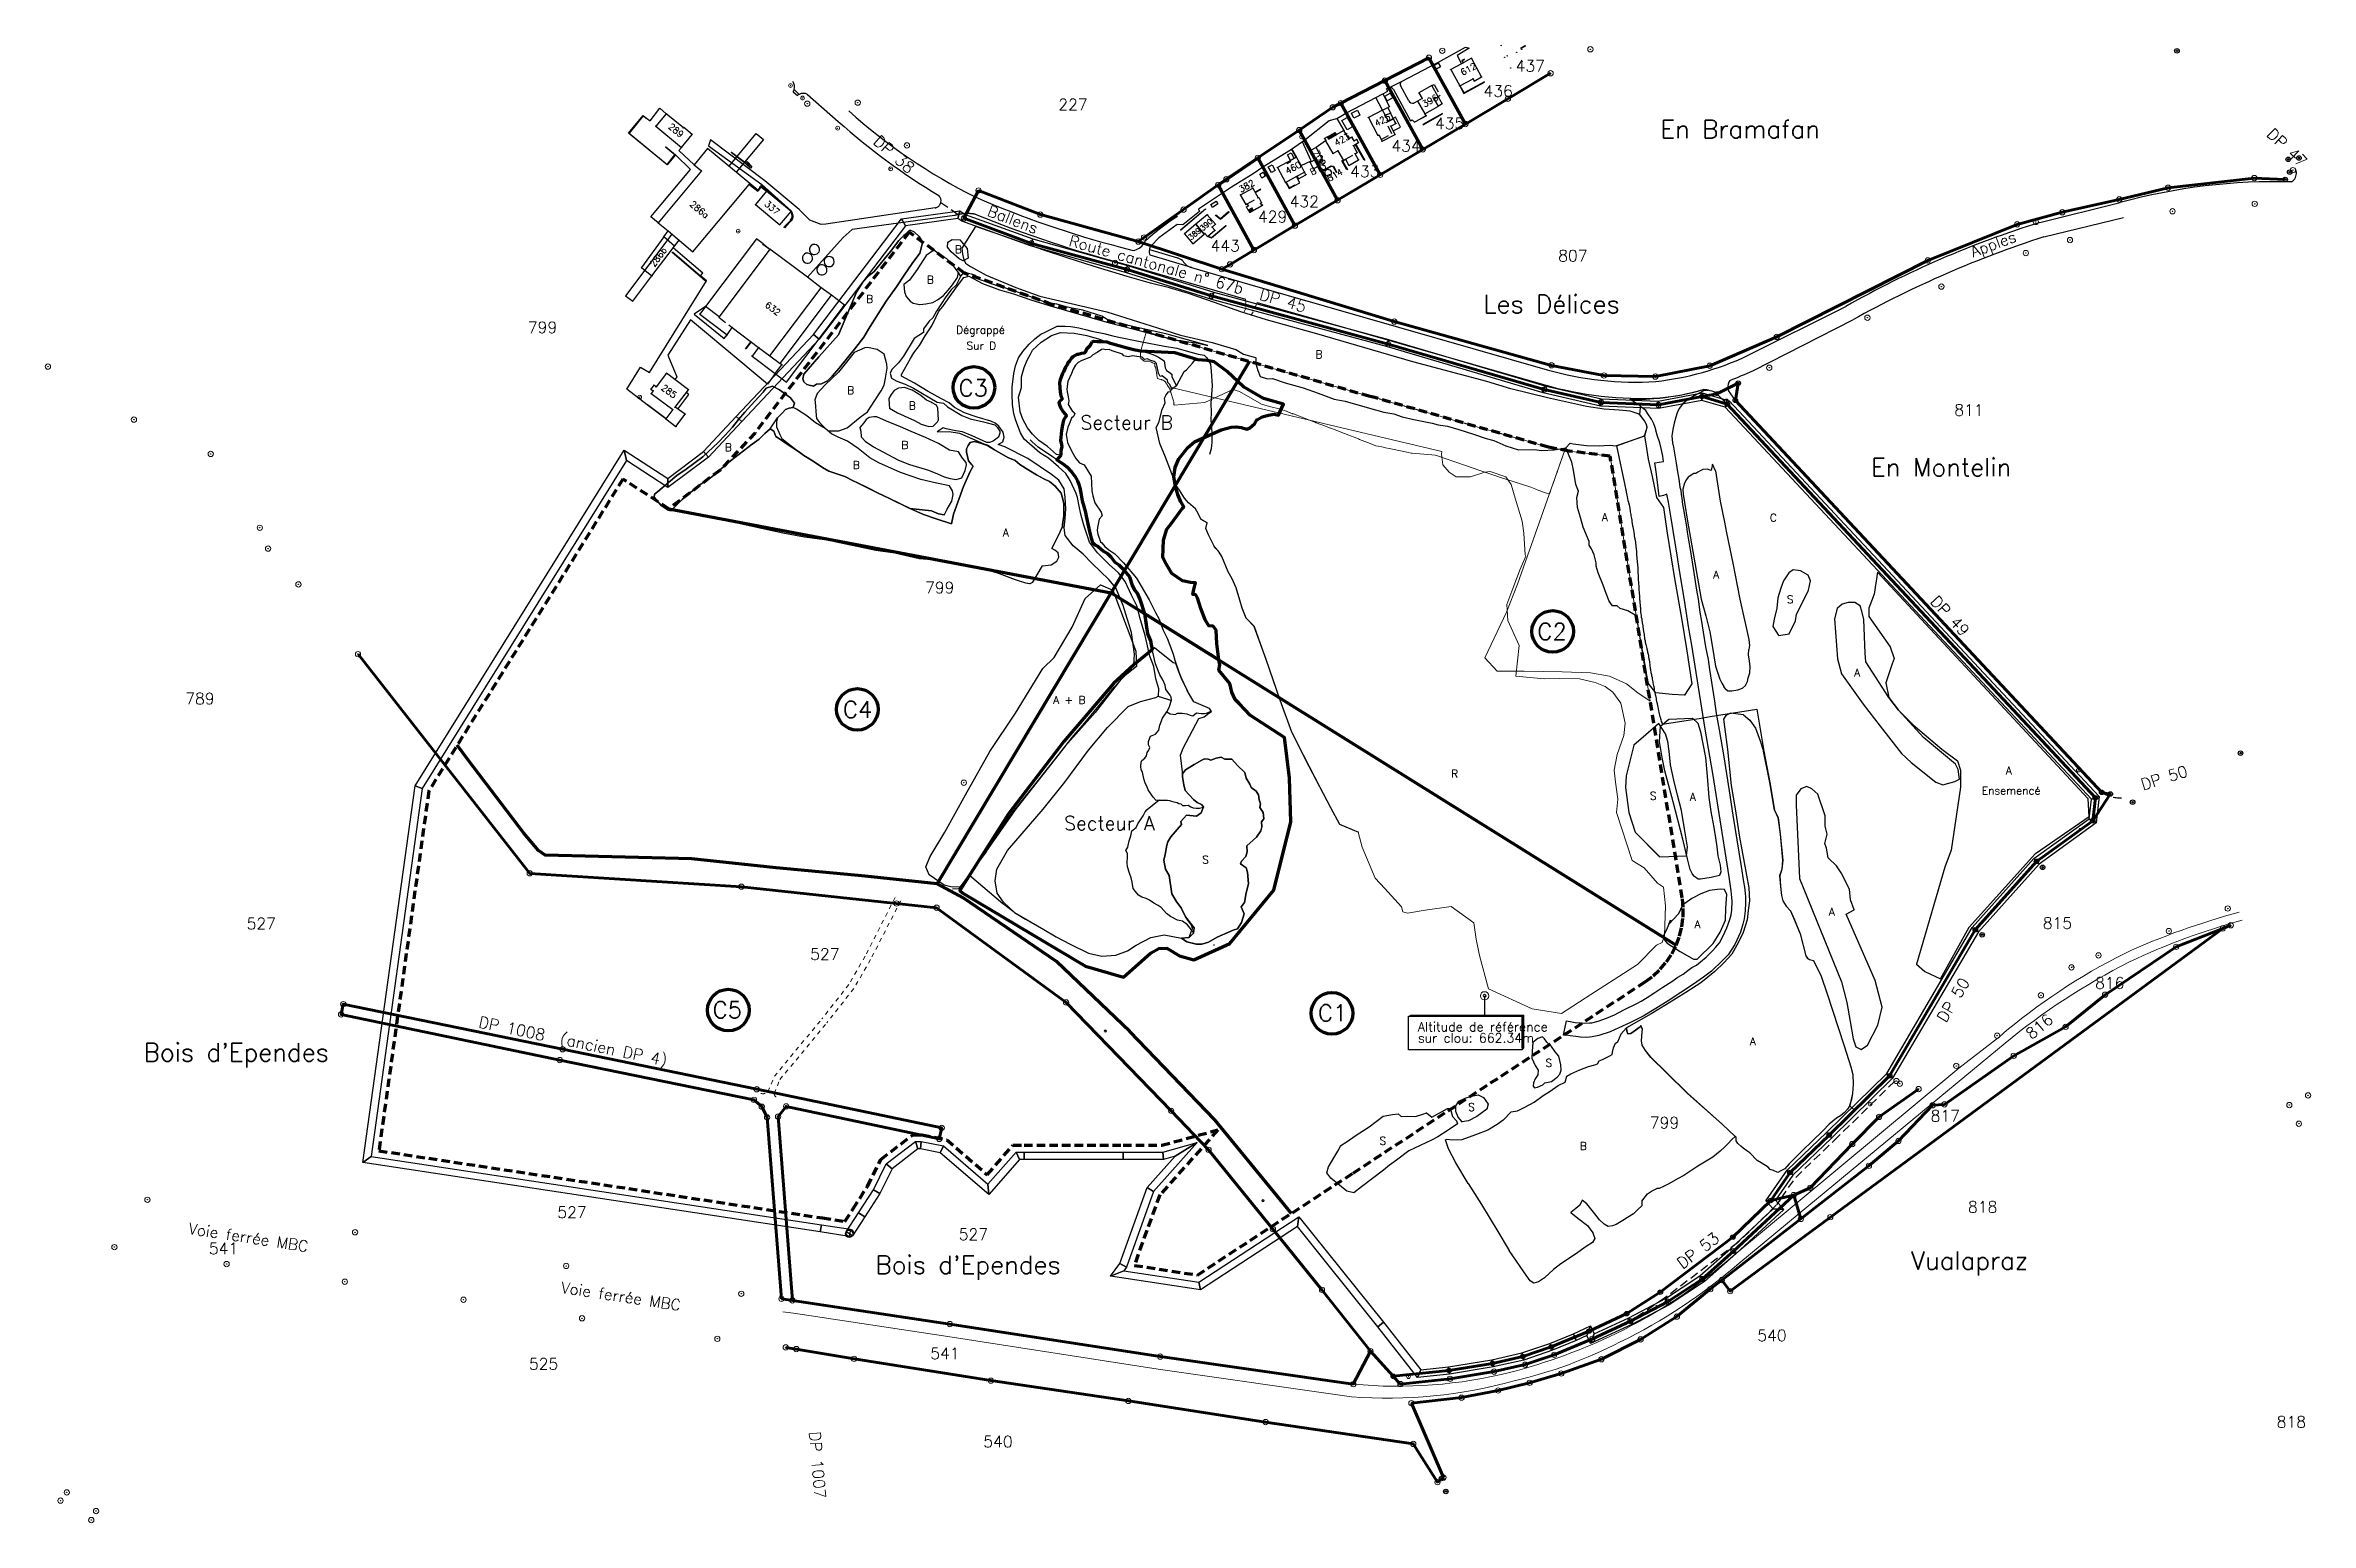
# Model space of a CAD drawing. Extents: x 2520721 to 2521796, y 1155654 to 1156356.
import ezdxf

# ---------------------------------------------------------------- set-up
doc = ezdxf.new("R2010")
doc.units = 0
doc.linetypes.add('HIDDEN', pattern=[6, 4, -2])
doc.linetypes.add('LINETYPE011', pattern=[4, 2, -2])
doc.layers.get('0').update_dxf_attribs({"linetype": 'CONTINUOUS'})
for name, color, linetype in [('831_', 7, 'CONTINUOUS'), ('A0240', 7, 'CONTINUOUS'), ('ALT_REF_9012', 7, 'CONTINUOUS'), ('B0241', 7, 'CONTINUOUS'), ('BORD_DE_CHAUSS_E', 7, 'CONTINUOUS'), ('C0242', 7, 'CONTINUOUS'), ('CDS_BATIMENTS', 7, 'CONTINUOUS'), ('CDS_NATURES', 7, 'CONTINUOUS'), ('EC_PTS_CONSTR', 7, 'CONTINUOUS'), ('G0238', 7, 'CONTINUOUS'), ('NOMENCLATURE', 7, 'CONTINUOUS'), ('OBJETS_DIVERS', 7, 'CONTINUOUS'), ('P_RIM_TRE_EXPLOITATION', 7, 'CONTINUOUS'), ('P_RIM_TRE_EXTRACTION', 7, 'CONTINUOUS'), ('PERIM_CUBE_2020', 7, 'CONTINUOUS'), ('POCHAGE', 7, 'CONTINUOUS'), ('POINTS', 7, 'CONTINUOUS'), ('PROJET_CASIER', 7, 'CONTINUOUS'), ('PROPRIETE_IMMEUBLES', 7, 'CONTINUOUS'), ('RAMBLAIS0237', 7, 'CONTINUOUS'), ('S0239', 7, 'CONTINUOUS'), ('SECTEUR_NON_EXPLOITE0253', 7, 'CONTINUOUS'), ('SITUATION_ROUTE_VOL_14-10-20128', 7, 'CONTINUOUS'), ('STRUCTURES0246', 7, 'CONTINUOUS'), ('SUR___0243', 7, 'CONTINUOUS'), ('TXT-CDS', 7, 'CONTINUOUS'), ('TXT-IM', 7, 'CONTINUOUS'), ('TXT-ODL', 7, 'CONTINUOUS')]:
    doc.layers.add(name, color=color, linetype=linetype)
doc.styles.get("Standard").update_dxf_attribs({"font": 'simplex'})

msp = doc.modelspace()

# ---------------------------------------------------------------- texts
at = {"layer": 'A0240', "color": 7}
for s, p in [('A', (2521459.813, 1156129.822)), ('A', (2521175.562, 1156122.571)), ('A', (2521512.563, 1156102.572)), ('A', (2521579.563, 1156056.072)), ('A + B', (2521199.312, 1156043.071)), ('Ensemencé', (2521640.063, 1156000.072)), ('A', (2521651.563, 1156009.572)), ('A', (2521501.562, 1155997.072)), ('A', (2521503.812, 1155936.572)), ('A', (2521567.562, 1155942.572)), ('A', (2521530.062, 1155881.072))]:
    msp.add_text(s, height=3.696, dxfattribs=at).set_placement(p)
at = {"layer": 'ALT_REF_9012', "color": 7}
for s, p in [('Altitude de référence', (2521372.495, 1155887.622, 2413.093)), ('sur clou: 662.34m', (2521372.495, 1155882.342, 2413.093))]:
    msp.add_text(s, height=4.356, dxfattribs=at).set_placement(p)
at = {"layer": 'B0241', "color": 7}
for p in [(2521152.663, 1156256.972), (2521139.463, 1156242.571), (2521110.663, 1156233.371), (2521323.814, 1156207.072), (2521101.563, 1156190.071), (2521130.813, 1156182.821), (2521043.562, 1156162.971), (2521127.313, 1156164.071), (2521104.312, 1156154.571), (2521449.311, 1155831.322)]:
    msp.add_text('B', height=3.696, dxfattribs=at).set_placement(p)
at = {"layer": 'C0242', "color": 7}
for s, p in [('Sur D', (2521158.263, 1156211.247)), ('C', (2521539.564, 1156129.572))]:
    msp.add_text(s, height=3.696, dxfattribs=at).set_placement(p)
at = {"layer": 'NOMENCLATURE', "color": 8}
for s, p in [('En Bramafan', (2521487.565, 1156311.572)), ('Les Délices', (2521403.564, 1156228.572)), ('En Montelin', (2521587.564, 1156151.072)), ("Bois d'Ependes", (2520767.727, 1155873.379)), ("Bois d'Ependes", (2521115.06, 1155772.571)), ('Vualapraz', (2521606.561, 1155774.572))]:
    msp.add_text(s, height=8.58, dxfattribs=at).set_placement(p)
at = {"layer": 'OBJETS_DIVERS', "color": 8}
for p in [(2520788.709, 1155791.52), (2520965.559, 1155763.57)]:
    msp.add_text('Voie ferrée MBC', height=5.28, rotation=351.359978, dxfattribs=at).set_placement(p)
at = {"layer": 'PERIM_CUBE_2020', "color": 242, "lineweight": 9}
for s, p in [('Secteur B', (2521212.313, 1156173.322)), ('Secteur A', (2521204.561, 1155983.171))]:
    msp.add_text(s, height=6.6, dxfattribs=at).set_placement(p)
at = {"layer": 'PROJET_CASIER', "color": 7, "lineweight": 9}
for s, p in [('C3', (2521154.523, 1156189.051)), ('C2', (2521429.223, 1156073.451)), ('C4', (2521099.641, 1156036.45)), ('C5', (2521037.81, 1155893.94)), ('C1', (2521325.071, 1155892.401))]:
    msp.add_text(s, height=7.92, dxfattribs=at).set_placement(p)
at = {"layer": 'RAMBLAIS0237', "color": 7}
msp.add_text('R', height=3.696, dxfattribs=at).set_placement((2521388.312, 1156008.072))
at = {"layer": 'S0239', "color": 8}
for p in [(2521547.563, 1156090.822), (2521482.562, 1155997.572), (2521270.062, 1155967.321), (2521433.061, 1155870.822), (2521396.311, 1155849.822), (2521354.311, 1155833.821)]:
    msp.add_text('S', height=3.696, dxfattribs=at).set_placement(p)
at = {"layer": 'SUR___0243', "color": 7}
msp.add_text('Dégrappé', height=3.696, dxfattribs=at).set_placement((2521153.313, 1156218.747))
at = {"layer": 'TXT-CDS', "color": 8}
for s, height, rotation, p in [('612', 3.036, 28.53, (2521393.765, 1156341.172)), ('396', 3.036, 29.34, (2521375.615, 1156326.122)), ('289', 3.036, 320.22, (2521016.439, 1156316.63)), ('425', 3.036, 27.18, (2521352.874, 1156317.048)), ('700', 3.036, 298.35, (2521322.589, 1156304.972)), ('423', 3.036, 29.25, (2521333.864, 1156307.722)), ('460', 3.036, 28.62, (2521310.614, 1156294.372)), ('B13', 3.036, 25.47, (2521322.164, 1156293.972)), ('B14', 3.036, 28.26, (2521330.264, 1156290.872)), ('382', 3.036, 28.53, (2521288.464, 1156285.672)), ('286a', 3.036, 320.22, (2521026.563, 1156279.821)), ('337', 3.036, 319.86, (2521062.063, 1156279.871)), ('390', 2.5502, 40.41, (2521270.364, 1156267.422)), ('389', 2.5958, 40.59, (2521264.864, 1156263.022)), ('286b', 3.036, 53.01, (2521010.063, 1156250.171)), ('632', 3.036, 323.01, (2521062.313, 1156231.821)), ('285', 3.036, 323.1, (2521013.062, 1156192.571))]:
    msp.add_text(s, height=height, rotation=rotation, dxfattribs=at).set_placement(p)
at = {"layer": 'TXT-IM', "color": 8}
for s, p in [('437', (2521418.871, 1156343.164)), ('227', (2521201.814, 1156324.822)), ('436', (2521403.609, 1156331.24)), ('435', (2521380.561, 1156315.875)), ('434', (2521359.885, 1156305.216)), ('433', (2521340.314, 1156293.072)), ('432', (2521311.564, 1156278.822)), ('429', (2521296.564, 1156271.622)), ('443', (2521274.064, 1156257.822)), ('807', (2521439.064, 1156253.072)), ('799', (2520950.062, 1156219.071)), ('811', (2521627.064, 1156179.823)), ('799', (2521138.562, 1156095.571)), ('789', (2520787.461, 1156042.87)), ('527', (2520816.56, 1155936.07)), ('815', (2521669.063, 1155936.322)), ('527', (2521084.061, 1155921.571)), ('816', (2521693.862, 1155907.872)), ('799', (2521482.561, 1155841.572)), ('817', (2521615.812, 1155844.822)), ('527', (2520964.059, 1155799.071)), ('818', (2521633.561, 1155801.572)), ('527', (2521154.56, 1155788.571)), ('541', (2520798.659, 1155781.87)), ('540', (2521533.561, 1155740.572)), ('541', (2521141.059, 1155732.071)), ('525', (2520950.559, 1155727.07)), ('818', (2521780.061, 1155699.572)), ('540', (2521166.221, 1155690.221))]:
    msp.add_text(s, height=5.412, dxfattribs=at).set_placement(p)
for s, rotation, p in [('DP 47', 316.350535, (2521774.916, 1156312.973)), ('DP 38', 318.78, (2521113.564, 1156309.322)), ('DP 45', 343.916884, (2521296.814, 1156235.072)), ('DP 49', 313.02, (2521615.314, 1156091.322)), ('DP 50', 17.553255, (2521716.663, 1156001.973)), ('DP 50', 59.364113, (2521623.062, 1155891.372)), ('DP 1008  (ancien DP 4)', 348.3, (2520926.31, 1155889.571)), ('816', 39.306024, (2521663.762, 1155883.472)), ('DP 53', 37.290115, (2521498.061, 1155774.572)), ('DP 1007', 274.68, (2521083.559, 1155697.571))]:
    msp.add_text(s, height=5.412, rotation=rotation, dxfattribs=at).set_placement(p)
at = {"layer": 'TXT-ODL', "color": 8}
for s, rotation, p in [('Ballens', 338.925443, (2521167.664, 1156274.972)), ('Route cantonale n° 67b', 344.291934, (2521206.464, 1156260.572)), ('Apples', 20.150354, (2521635.965, 1156254.973))]:
    msp.add_text(s, height=5.28, rotation=rotation, dxfattribs=at).set_placement(p)

# ---------------------------------------------------------------- blocks, each defined once
blk = doc.blocks.new('1')
at = {"layer": 'POINTS', "color": 8, "lineweight": 15}
blk.add_circle((0, 0), 0.7, dxfattribs=at)
at = {"layer": 'POINTS', "color": 7}
blk.add_circle((0, 0), 0.05, dxfattribs=at)
blk = doc.blocks.new('5')
at = {"color": 7}
blk.add_circle((0, 0), 0.6, dxfattribs=at)
at = {"layer": 'POINTS', "color": 8}
blk.add_circle((0, 0), 0.2, dxfattribs=at)
blk = doc.blocks.new('2')
at = {"layer": 'POINTS', "color": 8, "lineweight": 15}
blk.add_circle((0, 0), 0.5, dxfattribs=at)
at = {"layer": 'POINTS', "color": 7}
blk.add_circle((0, 0), 0.05, dxfattribs=at)
blk = doc.blocks.new('6')
at = {"layer": 'POINTS', "color": 8}
blk.add_circle((0, 0), 0.05, dxfattribs=at)
blk = doc.blocks.new('*G249325')
at = {"layer": 'OBJETS_DIVERS', "color": 8}
blk.add_line((0, 0), (-19.6, 5.9), dxfattribs=at)
blk.add_arc((-15.7, 7.8), 4.36, 170.0677, 206.2881, dxfattribs=at)
blk = doc.blocks.new('*G252415')
at = {"color": 7}
for points in [[(52.2, 485.1, 0), (51.3, 481.4, 0), (26.4, 478, 0), (24.5, 481.2, 0)], [(54.8, 483.3, 0), (53.2, 480.2, 0), (51.3, 481.4, 0), (52.2, 485.1, 0)], [(24.5, 481.2, 0), (26.4, 478, 0), (-14.6, 424.1, 0), (-17.3, 426.3, 0)], [(86.8, 471.8, 0), (85.8, 468.4, 0), (53.2, 480.2, 0), (54.8, 483.3, 0)], [(131.8, 459.1, 0), (130.8, 455.8, 0), (85.8, 468.4, 0), (86.8, 471.8, 0)], [(172.8, 446.4, 0), (171.8, 443, 0), (130.8, 455.8, 0), (131.8, 459.1, 0)], [(255.7, 424, 0), (254.7, 420.6, 0), (171.8, 443, 0), (172.8, 446.4, 0)], [(-17.3, 426.3, 0), (-14.6, 424.1, 0), (-51.3, 385, 0), (-53.9, 387.4, 0)], [(329.9, 402, 0), (329, 398.6, 0), (254.7, 420.6, 0), (255.7, 424, 0)], [(356.7, 395.8, 0), (356.2, 392.3, 0), (329, 398.6, 0), (329.9, 402, 0)], [(404.6, 398.7, 0), (404.4, 395.1, 0), (383.8, 391.3, 0), (383.6, 394.8, 0)], [(417.4, 394.9, 0), (415.5, 391.8, 0), (404.4, 395.1, 0), (404.6, 398.7, 0)], [(-53.9, 387.4, 0), (-51.3, 385, 0), (-67.1, 368.2, 0), (-69.5, 370.8, 0)], [(383.6, 394.8, 0), (383.8, 391.3, 0), (356.2, 392.3, 0), (356.7, 395.8, 0)], [(593, 207, 0), (589.3, 205.8, 0), (415.5, 391.8, 0), (417.4, 394.9, 0)], [(-107.1, 371.4, 0), (-106, 366.5, 0), (-202.9, 210.9, 0), (-206.3, 212.1, 0)], [(-86.4, 358, 0), (-86.3, 353.7, 0), (-106, 366.5, 0), (-107.1, 371.4, 0)], [(-69.5, 370.8, 0), (-67.1, 368.2, 0), (-86.3, 353.7, 0), (-86.4, 358, 0)], [(-206.3, 212.1, 0), (-202.9, 210.9, 0), (-227.1, 36.2, 0), (-231.1, 33.3, 0)], [(591.5, 194.6, 0), (588.2, 196.5, 0), (589.3, 205.8, 0), (593, 207, 0)], [(564.4, 175, 0), (562, 177.6, 0), (588.2, 196.5, 0), (591.5, 194.6, 0)], [(535.6, 142.8, 0), (532.7, 144.9, 0), (562, 177.6, 0), (564.4, 175, 0)], [(494.9, 73.4, 0), (492.1, 75.6, 0), (532.7, 144.9, 0), (535.6, 142.8, 0)], [(466, 45.1, 0), (463.6, 47.6, 0), (492.1, 75.6, 0), (494.9, 73.4, 0)], [(20.1, 30.4, 0), (17.3, 32.7, 0), (31.1, 43.3, 0), (32.3, 39.8, 0)], [(32.3, 39.8, 0), (31.1, 43.3, 0), (33.9, 43.3, 0), (33.5, 39.8, 0)], [(33.5, 39.8, 0), (33.9, 43.3, 0), (44.5, 41.2, 0), (42.9, 37.9, 0)], [(447.6, 27.4, 0), (444.9, 29.7, 0), (463.6, 47.6, 0), (466, 45.1, 0)], [(-231.1, 33.3, 0), (-227.1, 36.2, 0), (-13.5, 3.8, 0), (-14, 0.4, 0)], [(14.2, 18.7, 0), (11.2, 20.4, 0), (17.3, 32.7, 0), (20.1, 30.4, 0)], [(42.9, 37.9, 0), (44.5, 41.2, 0), (65.5, 23, 0), (65.9, 18.1, 0)], [(65.9, 18.1, 0), (65.5, 23, 0), (78.9, 38.3, 0), (80.5, 34.8, 0)], [(80.5, 34.8, 0), (78.9, 38.3, 0), (82.7, 38.3, 0), (82.7, 34.8, 0)], [(82.7, 34.8, 0), (82.7, 38.3, 0), (129.7, 38.3, 0), (129.7, 34.8, 0)], [(129.7, 34.8, 0), (129.7, 38.3, 0), (148.5, 38.3, 0), (148.9, 34.8, 0)], [(154.4, 36.3, 0), (164.9, 42.8, 0), (144.2, 19.6, 0), (141.2, 21.5, 0)], [(148.9, 34.8, 0), (148.5, 38.3, 0), (164.9, 42.8, 0), (154.4, 36.3, 0)], [(439.3, 15.5, 0), (434.8, 15.1, 0), (444.9, 29.7, 0), (447.6, 27.4, 0)], [(7.2, 7.6, 0), (4.2, 9.5, 0), (11.2, 20.4, 0), (14.2, 18.7, 0)], [(141.2, 21.5, 0), (144.2, 19.6, 0), (131.3, -16.3, 0), (128.1, -14.6, 0)], [(420.5, -10, 0), (418.2, -7.4, 0), (438.3, 11.3, 0), (443.3, 11.1, 0)], [(443.3, 11.1, 0), (438.3, 11.3, 0), (434.8, 15.1, 0), (439.3, 15.5, 0)], [(-14, 0.4, 0), (-13.5, 3.8, 0), (0.3, 1.7, 0), (-0.3, -1.7, 0)], [(1.2, -1.4, 0), (-1.8, 0.5, 0), (4.2, 9.5, 0), (7.2, 7.6, 0)], [(166.5, -27.1, 0), (165.7, -23.4, 0), (213.1, 7.6, 0), (212.4, 2.9, 0)], [(212.4, 2.9, 0), (213.1, 7.6, 0), (253.3, -42.4, 0), (250.6, -44.6, 0)], [(405.6, -23.2, 0), (403.4, -20.4, 0), (418.2, -7.4, 0), (420.5, -10, 0)], [(128.1, -14.6, 0), (131.3, -16.3, 0), (130, -18, 0), (123.7, -20.6, 0)], [(123.7, -20.6, 0), (130, -18, 0), (165.7, -23.4, 0), (166.5, -27.1, 0)], [(388.9, -34.2, 0), (387.2, -31.2, 0), (403.4, -20.4, 0), (405.6, -23.2, 0)], [(371.2, -43.5, 0), (369.7, -40.4, 0), (387.2, -31.2, 0), (388.9, -34.2, 0)], [(250.6, -44.6, 0), (253.3, -42.4, 0), (271, -65, 0), (269.4, -68.7, 0)], [(351.6, -52.6, 0), (353.3, -48, 0), (369.7, -40.4, 0), (371.2, -43.5, 0)], [(319.9, -60.4, 0), (318.9, -57, 0), (332.3, -52.5, 0), (333.5, -55.8, 0)], [(333.5, -55.8, 0), (332.3, -52.5, 0), (343.4, -47.9, 0), (344.8, -51.1, 0)], [(344.8, -51.1, 0), (343.4, -47.9, 0), (351.5, -44.1, 0), (349.8, -48.7, 0)], [(349.8, -48.7, 0), (351.5, -44.1, 0), (353.3, -48, 0), (351.6, -52.6, 0)], [(269.4, -68.7, 0), (271, -65, 0), (284.1, -63.6, 0), (284.6, -67.1, 0)], [(284.6, -67.1, 0), (284.1, -63.6, 0), (304.7, -60.3, 0), (305.3, -63.7, 0)], [(305.3, -63.7, 0), (304.7, -60.3, 0), (318.9, -57, 0), (319.9, -60.4, 0)]]:
    blk.add_polyline3d(points, close=True, dxfattribs=at)
for centre in [(-0.3, -0.5), (0, 0)]:
    blk.add_circle(centre, 1.75, dxfattribs=at)
blk = doc.blocks.new('*G284092')
at = {"layer": 'OBJETS_DIVERS', "color": 8}
for p, q in [((-4.245, -1.058), (-0.599, 1.045)), ((-3.691, -2.071), (0, 0)), ((-1.582, -0.888), (-2.162, 0.144)), ((-1.055, -0.592), (-1.641, 0.444)), ((-0.527, -0.296), (-1.12, 0.745)), ((0, 0), (-0.599, 1.045)), ((-3.691, -2.071), (-4.245, -1.058)), ((-3.164, -1.775), (-3.724, -0.758)), ((-2.636, -1.479), (-3.203, -0.457)), ((-2.109, -1.183), (-2.682, -0.157))]:
    blk.add_line(p, q, dxfattribs=at)
blk = doc.blocks.new('*G288493')
at = {"layer": 'OBJETS_DIVERS', "color": 8}
for p, q in [((0, 0), (1.679, 0.891)), ((0.551, -1.05), (0, 0)), ((1.108, -0.745), (0.56, 0.297)), ((1.666, -0.44), (1.119, 0.594)), ((2.223, -0.135), (1.679, 0.891)), ((0.551, -1.05), (2.223, -0.135))]:
    blk.add_line(p, q, dxfattribs=at)
blk = doc.blocks.new('*G290666')
at = {"layer": 'OBJETS_DIVERS', "color": 8}
for p, q in [((0, 0), (-0.843, -0.837)), ((0, 0), (2.318, -2.261)), ((-0.537, -1.069), (1.571, -3.192)), ((0.464, -0.452), (-0.349, -1.259)), ((0.927, -0.904), (0.108, -1.718)), ((1.391, -1.357), (0.564, -2.178)), ((1.854, -1.809), (1.02, -2.637)), ((2.318, -2.261), (1.571, -3.192))]:
    blk.add_line(p, q, dxfattribs=at)
blk = doc.blocks.new('*G291436')
at = {"layer": 'OBJETS_DIVERS', "color": 8}
blk.add_line((0, 0), (14.2, -11.9), dxfattribs=at)
for points in [[(14, -12.4, 0), (14.2, -12.2, 0), (2.6, -2.6, 0), (2.5, -2.7, 0), (-0.3, -0.3, 0), (0, 0, 0)], [(14.3, -16.7, 0), (11.5, -19.6, 0), (11.3, -20.1, 0), (10.9, -19.9, 0), (11.1, -19.4, 0), (14, -16.4, 0)]]:
    blk.add_polyline3d(points, dxfattribs=at)
for radius, start, end in [(3.2, 321.094, 398.2159), (3.65, -39.2319, 41.8666)]:
    blk.add_arc((11.5, -14.4), radius, start, end, dxfattribs=at)
blk = doc.blocks.new('*G293824')
at = {"layer": 'OBJETS_DIVERS', "color": 8}
for start, end in [(165.8142, 356.6807), (-3.307, 165.802)]:
    blk.add_arc((-2.4, 0.1), 2.41, start, end, dxfattribs=at)
blk = doc.blocks.new('*G294165')
at = {"layer": 'OBJETS_DIVERS', "color": 8}
for start, end in [(107.733, 288.2578), (-71.741, 107.7318)]:
    blk.add_arc((0.7, -2.3), 2.41, start, end, dxfattribs=at)
blk = doc.blocks.new('*G294506')
at = {"layer": 'OBJETS_DIVERS', "color": 8}
for start, end in [(21.0257, 193.8726), (-166.1294, 21.0276)]:
    blk.add_arc((2.3, 0.6), 2.41, start, end, dxfattribs=at)
blk = doc.blocks.new('*G294847')
at = {"layer": 'OBJETS_DIVERS', "color": 8}
for start, end in [(88.1433, 244.9266), (-114.6941, 87.764)]:
    blk.add_arc((1, 2.2), 2.41, start, end, dxfattribs=at)
blk = doc.blocks.new('*G295179')
at = {"layer": 'OBJETS_DIVERS', "color": 8}
blk.add_line((5.341, -4.028), (29.747, 28.33), dxfattribs=at)
blk.add_polyline3d([(0, 0, 0), (5.341, -4.028, 0), (10.156, -7.659, 0)], dxfattribs=at)
blk = doc.blocks.new('9')
at = {"layer": 'POINTS', "color": 8, "lineweight": 15}
blk.add_circle((0, 0), 0.3, dxfattribs=at)
at = {"layer": 'POINTS', "color": 7}
blk.add_circle((0, 0), 0.05, dxfattribs=at)
blk = doc.blocks.new('14')
at = {"layer": 'POINTS', "color": 7, "lineweight": 9}
blk.add_circle((0, 0), 1.09, dxfattribs=at)
at = {"layer": 'POINTS', "color": 7, "lineweight": 15}
blk.add_circle((0, 0), 0.4, dxfattribs=at)
blk = doc.blocks.new('*G514465')
at = {"color": 7}
for points in [[(0, 0.15, 0), (0, 0, 0), (-0.07, 0, 0), (-0.07, 0.15, 0)], [(14.8, 0.15, 0), (14.65, 0, 0), (0, 0, 0), (0, 0.15, 0)], [(14.8, -4.18, 0), (14.65, -4.18, 0), (14.65, 0, 0), (14.8, 0.15, 0)], [(14.8, -4.18, 0), (14.65, -4.18, 0), (14.65, -4.26, 0), (14.8, -4.26, 0)]]:
    blk.add_polyline3d(points, close=True, dxfattribs=at)
blk = doc.blocks.new('*G550396')
at = {"layer": 'TAS_FIN_2016', "color": 37, "lineweight": 20}
for points in [[(82.5, 114.5, 7.7), (84.2, 118.3, 7.2), (86.7, 121.1, 7.2)], [(136.7, 68.2, 0), (138.2, 69.6, 0), (132, 75.4, 0), (115.7, 90, 0), (105.7, 99.7, 0), (98.3, 107.1, 0), (95.7, 110.4, 0), (94.1, 112.9, 0), (93.8, 115, 0), (94.1, 119.2, 0), (94.2, 120.4, 0), (93.5, 122.2, 0), (93.1, 121.6, 0), (88.8, 118.5, 0), (87.3, 118.3, 0), (86.8, 119.5, 0), (86.7, 121.1, 0)], [(31.9, 81.3, 7.9), (35, 81.8, 7.9), (38.4, 83.5, 7.8), (42.8, 85.9, 7.8), (47.2, 89, 7.7), (50.4, 91.1, 7.7), (54.3, 93.7, 7.6), (57.6, 95.4, 7.8), (58.4, 98.2, 7.6), (60.2, 99.3, 7.5), (64.6, 101.2, 7.6), (68.7, 102.7, 7.2), (71.7, 103.5, 7.2), (72.9, 104.1, 7.3), (73.7, 105.4, 7.1), (75.3, 106.1, 7.2), (77.2, 107.1, 7.3), (78.8, 107.8, 7.5), (79.9, 108.5, 7.6), (80.1, 109.6, 7.4), (80.5, 111.6, 7.4), (81, 112.8, 7.4), (81.5, 113.9, 7.4), (82.3, 114.4, 7.6), (82.5, 114.5, 7.7)], [(31.9, 81.3, 0), (28.1, 77.3, 0), (25.3, 75.2, 0), (20.9, 72.6, 0), (15, 70.3, 0), (8.6, 68, 0), (4.2, 67.8, 0), (1.2, 68.1, 0), (0.7, 68, 0)], [(11.6, 47.3, 7.4), (5.7, 57.1, 8.3), (2.2, 63.7, 8.9), (0.7, 68, 9.3)], [(136.7, 68.2, 3.2), (134.8, 66, 3.1), (133.3, 64.7, 3.1), (131.1, 62.6, 3), (127.6, 59.8, 3), (120.6, 55.5, 3.1), (113.9, 51, 2.9), (110.8, 49.4, 2.9), (106.7, 47.1, 2.8), (104.2, 45.8, 2.9), (102.2, 44.8, 3), (101, 44.9, 2.8)], [(11.6, 47.3, 7.4), (17.9, 37.3, 6.5), (25.1, 25.3, 5.5), (31, 15.5, 4.5)], [(94, 38.9, 3), (96.7, 42.3, 2.9), (98.5, 43.6, 2.9), (101, 44.9, 2.8)], [(71.7, 32.9, 3), (67.8, 37.6, 3.6), (65.7, 39.4, 3.8), (64.5, 36.9, 3.7), (62.6, 35.3, 3.6), (60.3, 33.5, 3.6), (63.5, 30.8, 3.5), (68.2, 27.3, 3), (70.7, 23.9, 2.9), (71.7, 21.1, 2.7), (70.6, 19.3, 2.7), (67.6, 17.3, 2.8), (62.4, 13.7, 2.8), (55.5, 9.1, 3), (52, 6.4, 3.2), (47.7, 2.5, 3.1), (44.9, 0.5, 3.2), (42.7, 0, 3.3), (41, 1.1, 3.4)], [(94, 38.9, 3), (94, 37.4, 2.8), (93.9, 36.6, 2.8), (92, 34.9, 2.7), (90, 32.9, 2.8), (87.1, 31.1, 2.9), (85, 29.7, 2.9), (81.7, 27.8, 2.8), (80, 27.2, 2.7), (77.9, 26.9, 2.7), (76.1, 27.9, 3), (73.9, 30, 2.9), (71.7, 32.9, 3)], [(41, 1.1, 0), (38, 5.3, 0), (31, 15.5, 0)]]:
    blk.add_polyline3d(points, dxfattribs=at)
blk = doc.blocks.new('*G553915')
at = {"layer": 'TAS_FIN_2016', "color": 37}
for points in [[(82.5, 114.5, 7.7), (84.2, 118.3, 7.2), (86.7, 121.1, 7.2)], [(136.7, 68.2, 0), (138.2, 69.6, 0), (132, 75.4, 0), (115.7, 90, 0), (105.7, 99.7, 0), (98.3, 107.1, 0), (95.7, 110.4, 0), (94.1, 112.9, 0), (93.8, 115, 0), (94.1, 119.2, 0), (94.2, 120.4, 0), (93.5, 122.2, 0), (93.1, 121.6, 0), (88.8, 118.5, 0), (87.3, 118.3, 0), (86.8, 119.5, 0), (86.7, 121.1, 0)], [(31.9, 81.3, 7.9), (35, 81.8, 7.9), (38.4, 83.5, 7.8), (42.8, 85.9, 7.8), (47.2, 89, 7.7), (50.4, 91.1, 7.7), (54.3, 93.7, 7.6), (57.6, 95.4, 7.8), (58.4, 98.2, 7.6), (60.2, 99.3, 7.5), (64.6, 101.2, 7.6), (68.7, 102.7, 7.2), (71.7, 103.5, 7.2), (72.9, 104.1, 7.3), (73.7, 105.4, 7.1), (75.3, 106.1, 7.2), (77.2, 107.1, 7.3), (78.8, 107.8, 7.5), (79.9, 108.5, 7.6), (80.1, 109.6, 7.4), (80.5, 111.6, 7.4), (81, 112.8, 7.4), (81.5, 113.9, 7.4), (82.3, 114.4, 7.6), (82.5, 114.5, 7.7)], [(31.9, 81.3, 0), (28.1, 77.3, 0), (25.3, 75.2, 0), (20.9, 72.6, 0), (15, 70.3, 0), (8.6, 68, 0), (4.2, 67.8, 0), (1.2, 68.1, 0), (0.7, 68, 0)], [(11.6, 47.3, 7.4), (5.7, 57.1, 8.3), (2.2, 63.7, 8.9), (0.7, 68, 9.3)], [(136.7, 68.2, 3.2), (134.8, 66, 3.1), (133.3, 64.7, 3.1), (131.1, 62.6, 3), (127.6, 59.8, 3), (120.6, 55.5, 3.1), (113.9, 51, 2.9), (110.8, 49.4, 2.9), (106.7, 47.1, 2.8), (104.2, 45.8, 2.9), (102.2, 44.8, 3), (101, 44.9, 2.8)], [(11.6, 47.3, 7.4), (17.9, 37.3, 6.5), (25.1, 25.3, 5.5), (31, 15.5, 4.5)], [(94, 38.9, 3), (96.7, 42.3, 2.9), (98.5, 43.6, 2.9), (101, 44.9, 2.8)], [(71.7, 32.9, 3), (67.8, 37.6, 3.6), (65.7, 39.4, 3.8), (64.5, 36.9, 3.7), (62.6, 35.3, 3.6), (60.3, 33.5, 3.6), (63.5, 30.8, 3.5), (68.2, 27.3, 3), (70.7, 23.9, 2.9), (71.7, 21.1, 2.7), (70.6, 19.3, 2.7), (67.6, 17.3, 2.8), (62.4, 13.7, 2.8), (55.5, 9.1, 3), (52, 6.4, 3.2), (47.7, 2.5, 3.1), (44.9, 0.5, 3.2), (42.7, 0, 3.3), (41, 1.1, 3.4)], [(94, 38.9, 3), (94, 37.4, 2.8), (93.9, 36.6, 2.8), (92, 34.9, 2.7), (90, 32.9, 2.8), (87.1, 31.1, 2.9), (85, 29.7, 2.9), (81.7, 27.8, 2.8), (80, 27.2, 2.7), (77.9, 26.9, 2.7), (76.1, 27.9, 3), (73.9, 30, 2.9), (71.7, 32.9, 3)], [(41, 1.1, 0), (38, 5.3, 0), (31, 15.5, 0)]]:
    blk.add_polyline3d(points, dxfattribs=at)
blk = doc.blocks.new('*G565696')
at = {"layer": 'PROPRIETE_IMMEUBLES', "color": 3}
for points in [[(55.520002, 217.220001, 8.320001), (49.349997, 218.009979, 7.920001), (47.039999, 216.889984, 7.769999), (45.990004, 215.209991, 7.670001), (46.550001, 211.449981, 7.62), (47.919996, 200.720001, 7.36), (49.709997, 183.73999, 7.15), (51.569998, 172.579986, 7.070001), (53.679998, 159.179992, 6.96), (58.090002, 135.049987, 6.670001), (58.349997, 128.910003, 6.48), (57.770002, 124.410003, 6.589999), (57.26, 119.949981, 6.580001), (55.349997, 113.889984, 6.48), (53.130003, 109.279998, 6.48), (49.889997, 103.630004, 6.259999), (46.209997, 99.519989, 6.170001), (41.870001, 95.410003, 6.240001), (35.240004, 90.049987, 6.000001), (28.059999, 85.48999, 5.920001), (18.980001, 79.720001, 5.89), (11.719999, 75.279998, 5.7), (0, 68.630004, 5.580001), (0.08, 67.049987, 5.88), (0.620001, 65.859985, 6.070001), (2.059999, 65.98999, 6.29), (4.679998, 67.869995, 6.64), (6.449999, 69.130004, 6.759999), (6.800001, 69.72998, 6.759999)], [(55.520002, 217.220001, 8.320001), (58.44, 214.609985, 8.429999), (61.179998, 210.889984, 8.759999), (63.459997, 204.829986, 8.19), (65.039999, 199.959991, 7.96)], [(70.219999, 171.910003, 6.55), (67.980001, 185.009979, 7.39), (65.039999, 199.959991, 7.96)], [(70.219999, 171.910003, 6.55), (71.840002, 168.459991, 6.500001), (72.880003, 160.630004, 6.330001), (74.090002, 148.209991, 5.849999), (73.669996, 143.910003, 6.099999), (72.663122, 140.789859, 5.608644), (73.099997, 135.799987, 6.009999), (73.58, 131.459991, 6.06), (74.200003, 128.949981, 6.000001), (75.709997, 126.410003, 5.820001), (77.740004, 124.179992, 5.56), (79.749998, 119.789978, 5.44), (82.359999, 113.269989, 5.28), (85.090002, 102.850006, 5.21), (85.870001, 101.589996, 5.410001), (86.749998, 101.009979, 5.06), (88.65, 100.589996, 5.03), (92.349997, 93.23999, 5.03), (95.15, 84.820007, 4.73), (103.109999, 60.600006, 3.37), (105.509993, 53.169998, 2.64), (106.499998, 50.149993, 2.4), (107.339994, 46.419998, 2.15), (107.619993, 41.969986, 1.81), (107.290007, 37.439987, 1.66), (106.669996, 34.659988, 1.53), (105.889997, 31.829986, 1.51), (104.910002, 30.059997, 1.59), (103.509993, 28.409988, 1.42), (101.469999, 26.929992, 1.51), (99.710005, 25.819992, 1.45), (96.230001, 22.909988, 1.24), (93.349997, 19.879989, 1.24), (87.959997, 14.73999, 0.99), (83.630003, 10.519989, 0.77), (79.230001, 6.119995, 0.25), (77.209997, 4.139999, 0.24), (75.069998, 1.73999, 0.26), (73.279997, 0.809997, 0.15), (71.740004, 0, 0), (69.669996, 0.889999, 0.08), (68.209997, 1.34999, 0.11), (67.139997, 2.509994, 0.27), (63.840002, 4.569992, 0.5), (61.993386, 5.662868, 0.624718)], [(58.480001, 9.269989, 1.01), (57.029997, 10.299987, 1.15), (55.419996, 11.459991, 1.24), (54.300001, 12.469986, 1.25), (52.880003, 13.659988, 1.38), (52.043411, 15.017053, 1.589019), (52.029997, 16.679992, 1.62), (51.520002, 17.109985, 1.79), (45.319998, 22.869995, 1.79), (29.019998, 37.539993, 3.67), (19.039999, 47.229995, 4.75), (11.550001, 54.639999, 5.36), (9.030001, 57.889999, 5.87), (7.42, 60.459991, 6.11), (7.089998, 62.47998, 6.320001), (7.4, 66.759979, 6.55), (7.539999, 67.949981, 6.7), (6.800001, 69.72998, 6.759999)]]:
    blk.add_polyline3d(points, dxfattribs=at)
at = {"layer": 'TAS_28_06_2016-TN', "color": 7}
blk.add_line((61.993386, 5.662868, 0.624718), (58.480001, 9.269989, 1.01), dxfattribs=at)
blk = doc.blocks.new('*G569432')
at = {"layer": 'PROPRIETE_IMMEUBLES', "color": 3}
blk.add_line((23.7, 60.6, 1), (26.9, 43.6, 0.9), dxfattribs=at)
for points in [[(2.5, 101.4, 1.3), (1.7, 100.3, 1.3), (0.7, 98.6, 1.2), (0, 95.7, 1.3), (0.1, 93.4, 1.3), (0.7, 89.4, 1), (2.2, 80.6, 1), (5.7, 60.7, 0.8), (8.7, 43.6, 0.5), (10.8, 35.6, 0.7), (12.7, 28, 0.6), (13.9, 21.6, 0.2), (15.5, 11.7, 0.2), (17.5, 5.6, 0), (18.4, 3.7, 0.1), (19.4, 2, 0.1)], [(15.4, 104.5, 1.2), (17.7, 90.1, 1.3), (19.7, 80, 1.3), (20.7, 75, 1.2), (23.7, 60.6, 1)], [(26.9, 43.6, 0.9), (31.3, 24.4, 1.1), (31.6, 21.6, 0.9), (31.2, 19.7, 1.3)], [(20, 1.2, 0.2), (21.3, 0, 0.2), (23.2, 0, 0.7), (26.1, 0.5, 1.3)]]:
    blk.add_polyline3d(points, dxfattribs=at)
at = {"layer": 'TAS_28_06_2016-TN', "color": 3}
blk.add_line((20, 1.2, 0.2), (19.4, 2, 0.1), dxfattribs=at)
for points in [[(15.4, 104.5, 1.2), (14, 107.6, 0.4), (13.4, 104.6, 1.3), (11.5, 105.3, 1.2), (9.4, 105, 1.3), (8.2, 104.5, 1.3), (7, 103.8, 1.1), (6.1, 103.2, 1.2), (5.1, 103.1, 1.3), (2.5, 101.4, 1.3)], [(26.1, 0.5, 1.3), (28.2, 1.3, 1.1), (29.6, 2.5, 1.4), (30.6, 4.4, 1.2), (31, 6.2, 1.5), (31.7, 8.6, 1.5), (31.9, 11.4, 1.3), (31.5, 14.1, 1.4), (31.1, 17.1, 1.4), (31.2, 19.7, 1.3)]]:
    blk.add_polyline3d(points, dxfattribs=at)
blk = doc.blocks.new('*G572091')
at = {"layer": 'PROPRIETE_IMMEUBLES', "color": 3}
blk.add_line((23.7, 60.6, 1), (26.9, 43.6, 0.9), dxfattribs=at)
for points in [[(2.5, 101.4, 1.3), (1.7, 100.3, 1.3), (0.7, 98.6, 1.2), (0, 95.7, 1.3), (0.1, 93.4, 1.3), (0.7, 89.4, 1), (2.2, 80.6, 1), (5.7, 60.7, 0.8), (8.7, 43.6, 0.5), (10.8, 35.6, 0.7), (12.7, 28, 0.6), (13.9, 21.6, 0.2), (15.5, 11.7, 0.2), (17.5, 5.6, 0), (18.4, 3.7, 0.1), (19.4, 2, 0.1)], [(15.4, 104.5, 1.2), (17.7, 90.1, 1.3), (19.7, 80, 1.3), (20.7, 75, 1.2), (23.7, 60.6, 1)], [(26.9, 43.6, 0.9), (31.3, 24.4, 1.1), (31.6, 21.6, 0.9), (31.2, 19.7, 1.3)], [(20, 1.2, 0.2), (21.3, 0, 0.2), (23.2, 0, 0.7), (26.1, 0.5, 1.3)]]:
    blk.add_polyline3d(points, dxfattribs=at)
at = {"layer": 'TAS_28_06_2016-TN', "color": 3}
blk.add_line((20, 1.2, 0.2), (19.4, 2, 0.1), dxfattribs=at)
for points in [[(15.4, 104.5, 1.2), (14, 107.6, 0.4), (13.4, 104.6, 1.3), (11.5, 105.3, 1.2), (9.4, 105, 1.3), (8.2, 104.5, 1.3), (7, 103.8, 1.1), (6.1, 103.2, 1.2), (5.1, 103.1, 1.3), (2.5, 101.4, 1.3)], [(26.1, 0.5, 1.3), (28.2, 1.3, 1.1), (29.6, 2.5, 1.4), (30.6, 4.4, 1.2), (31, 6.2, 1.5), (31.7, 8.6, 1.5), (31.9, 11.4, 1.3), (31.5, 14.1, 1.4), (31.1, 17.1, 1.4), (31.2, 19.7, 1.3)]]:
    blk.add_polyline3d(points, dxfattribs=at)
blk = doc.blocks.new('*G573932')
at = {"layer": 'PROPRIETE_IMMEUBLES', "color": 3}
for points in [[(55.520002, 217.220001, 8.320001), (49.349997, 218.009979, 7.920001), (47.039999, 216.889984, 7.769999), (45.990004, 215.209991, 7.670001), (46.550001, 211.449981, 7.62), (47.919996, 200.720001, 7.36), (49.709997, 183.73999, 7.15), (51.569998, 172.579986, 7.070001), (53.679998, 159.179992, 6.96), (58.090002, 135.049987, 6.670001), (58.349997, 128.910003, 6.48), (57.770002, 124.410003, 6.589999), (57.26, 119.949981, 6.580001), (55.349997, 113.889984, 6.48), (53.130003, 109.279998, 6.48), (49.889997, 103.630004, 6.259999), (46.209997, 99.519989, 6.170001), (41.870001, 95.410003, 6.240001), (35.240004, 90.049987, 6.000001), (28.059999, 85.48999, 5.920001), (18.980001, 79.720001, 5.89), (11.719999, 75.279998, 5.7), (0, 68.630004, 5.580001), (0.08, 67.049987, 5.88), (0.620001, 65.859985, 6.070001), (2.059999, 65.98999, 6.29), (4.679998, 67.869995, 6.64), (6.449999, 69.130004, 6.759999), (6.800001, 69.72998, 6.759999)], [(55.520002, 217.220001, 8.320001), (58.44, 214.609985, 8.429999), (61.179998, 210.889984, 8.759999), (63.459997, 204.829986, 8.19), (65.039999, 199.959991, 7.96)], [(70.219999, 171.910003, 6.55), (67.980001, 185.009979, 7.39), (65.039999, 199.959991, 7.96)], [(70.219999, 171.910003, 6.55), (71.840002, 168.459991, 6.500001), (72.880003, 160.630004, 6.330001), (74.090002, 148.209991, 5.849999), (73.669996, 143.910003, 6.099999), (72.663122, 140.789859, 5.608644), (73.099997, 135.799987, 6.009999), (73.58, 131.459991, 6.06), (74.200003, 128.949981, 6.000001), (75.709997, 126.410003, 5.820001), (77.740004, 124.179992, 5.56), (79.749998, 119.789978, 5.44), (82.359999, 113.269989, 5.28), (85.090002, 102.850006, 5.21), (85.870001, 101.589996, 5.410001), (86.749998, 101.009979, 5.06), (88.65, 100.589996, 5.03), (92.349997, 93.23999, 5.03), (95.15, 84.820007, 4.73), (103.109999, 60.600006, 3.37), (105.509993, 53.169998, 2.64), (106.499998, 50.149993, 2.4), (107.339994, 46.419998, 2.15), (107.619993, 41.969986, 1.81), (107.290007, 37.439987, 1.66), (106.669996, 34.659988, 1.53), (105.889997, 31.829986, 1.51), (104.910002, 30.059997, 1.59), (103.509993, 28.409988, 1.42), (101.469999, 26.929992, 1.51), (99.710005, 25.819992, 1.45), (96.230001, 22.909988, 1.24), (93.349997, 19.879989, 1.24), (87.959997, 14.73999, 0.99), (83.630003, 10.519989, 0.77), (79.230001, 6.119995, 0.25), (77.209997, 4.139999, 0.24), (75.069998, 1.73999, 0.26), (73.279997, 0.809997, 0.15), (71.740004, 0, 0), (69.669996, 0.889999, 0.08), (68.209997, 1.34999, 0.11), (67.139997, 2.509994, 0.27), (63.840002, 4.569992, 0.5), (61.993386, 5.662868, 0.624718)], [(58.480001, 9.269989, 1.01), (57.029997, 10.299987, 1.15), (55.419996, 11.459991, 1.24), (54.300001, 12.469986, 1.25), (52.880003, 13.659988, 1.38), (52.043411, 15.017053, 1.589019), (52.029997, 16.679992, 1.62), (51.520002, 17.109985, 1.79), (45.319998, 22.869995, 1.79), (29.019998, 37.539993, 3.67), (19.039999, 47.229995, 4.75), (11.550001, 54.639999, 5.36), (9.030001, 57.889999, 5.87), (7.42, 60.459991, 6.11), (7.089998, 62.47998, 6.320001), (7.4, 66.759979, 6.55), (7.539999, 67.949981, 6.7), (6.800001, 69.72998, 6.759999)]]:
    blk.add_polyline3d(points, dxfattribs=at)
at = {"layer": 'TAS_28_06_2016-TN', "color": 7}
blk.add_line((61.993386, 5.662868, 0.624718), (58.480001, 9.269989, 1.01), dxfattribs=at)
blk = doc.blocks.new('*G577021')
at = {"layer": 'TAS_28_06_2016-TN', "color": 35}
for p, q in [((11.3, 335.2, 0), (10.9, 330.3, 0)), ((19.8, 334.9, 0), (11.3, 335.2, 0)), ((40.6, 338.7, 0), (19.8, 334.9, 0)), ((52.5, 335.2, 0), (40.6, 338.7, 0)), ((58.6, 328.7, 0), (52.5, 335.2, 0)), ((10.9, 330.3, 0), (13.3, 327.1, 0)), ((14.4, 324, 0), (13.2, 320, 0)), ((13.3, 327.1, 0), (14.2, 325.3, 0)), ((14.2, 325.3, 0), (14.4, 324, 0)), ((227.2, 148.3), (58.6, 328.7)), ((13.2, 320, 0), (0, 315.3, 0)), ((0, 315.3, 0), (3.9, 296.7, 0)), ((3.9, 296.7, 0), (4.1, 295.9, 0)), ((4.1, 295.9, 0), (4.2, 295.1, 0)), ((4.2, 295.1, 0), (4.3, 294.6, 0)), ((4.3, 294.6, 0), (4.5, 293.6, 0)), ((4.5, 293.6, 0), (4.6, 293.4, 0)), ((4.6, 293.4, 0), (4.9, 292, 0)), ((4.9, 292, 0), (4.9, 291.9, 0)), ((4.9, 291.9, 0), (5.2, 290.4, 0)), ((5.2, 290.4, 0), (5.4, 289.4, 0)), ((5.4, 289.4, 0), (5.6, 288.6, 0)), ((5.6, 288.6, 0), (5.6, 288.4, 0)), ((5.6, 288.4, 0), (5.9, 287.3, 0)), ((5.9, 287.3, 0), (5.9, 287.3, 0)), ((5.9, 287.3, 0), (6.2, 285.7, 0)), ((6.2, 285.7, 0), (6.5, 284.4, 0)), ((6.5, 284.4, 0), (6.5, 284, 0)), ((6.5, 284, 0), (6.7, 282.7, 0)), ((6.7, 282.7, 0), (6.8, 282.5, 0)), ((6.8, 282.5, 0), (6.8, 282.1, 0)), ((6.8, 282.1, 0), (7, 280.9, 0)), ((7, 280.9, 0), (7.2, 280, 0)), ((7.2, 280, 0), (7.3, 279.3, 0)), ((7.3, 279.3, 0), (7.6, 277.6, 0)), ((7.6, 277.6, 0), (7.6, 277.3, 0)), ((7.6, 277.3, 0), (7.7, 277, 0)), ((7.7, 277, 0), (7.9, 275.9, 0)), ((7.9, 275.9, 0), (8, 275.4, 0)), ((8, 275.4, 0), (8.1, 274.4, 0)), ((8.1, 274.4, 0), (8.2, 274, 0)), ((8.2, 274, 0), (8.3, 273.7, 0)), ((8.3, 273.7, 0), (8.4, 272.7, 0)), ((8.4, 272.7, 0), (8.5, 271.9, 0)), ((8.5, 271.9, 0), (8.7, 271.3, 0)), ((8.7, 271.3, 0), (8.7, 271, 0)), ((8.7, 271, 0), (8.9, 269.6, 0)), ((8.9, 269.6, 0), (9, 269.1, 0)), ((9, 269.1, 0), (9, 269.1, 0)), ((9, 269.1, 0), (9.1, 268.1, 0)), ((9.1, 268.1, 0), (9.1, 267.6, 0)), ((9.1, 267.6, 0), (9.2, 266.5, 0)), ((9.2, 266.5, 0), (9.2, 266.4, 0)), ((9.2, 266.4, 0), (9.4, 265, 0)), ((9.4, 265, 0), (9.4, 264.7, 0)), ((9.4, 264.7, 0), (9.5, 263.3, 0)), ((9.5, 263.3, 0), (9.6, 262.5, 0)), ((9.6, 262.5, 0), (9.6, 261.8, 0)), ((9.6, 261.8, 0), (9.7, 260.5, 0)), ((9.7, 260.5, 0), (9.8, 260.1, 0)), ((9.8, 260.1, 0), (9.9, 259, 0)), ((9.9, 259, 0), (9.9, 258.6, 0)), ((9.9, 258.6, 0), (10, 257.7, 0)), ((10, 257.7, 0), (10, 257.7, 0)), ((10, 257.7, 0), (10, 257.1, 0)), ((10, 257.1, 0), (10.1, 256.2, 0)), ((10.1, 256.2, 0), (10.1, 255.6, 0)), ((10.1, 255.6, 0), (10.1, 254.9, 0)), ((10.1, 254.9, 0), (10.2, 254, 0)), ((10.2, 254, 0), (10.2, 253.2, 0)), ((10.2, 253.2, 0), (10.3, 252.3, 0)), ((10.3, 252.3, 0), (10.3, 251.6, 0)), ((10.3, 251.6, 0), (10.4, 250.7, 0)), ((10.4, 250.7, 0), (10.4, 249.7, 0)), ((10.4, 249.7, 0), (10.4, 249.7, 0)), ((10.4, 249.7, 0), (10.5, 249.1, 0)), ((10.5, 249.1, 0), (10.5, 248.5, 0)), ((10.5, 248.5, 0), (10.6, 247.5, 0)), ((10.6, 247.5, 0), (10.6, 246.9, 0)), ((10.6, 246.9, 0), (10.7, 245.9, 0)), ((10.7, 245.9, 0), (10.7, 245.5, 0)), ((10.7, 245.5, 0), (10.8, 244.2, 0)), ((10.8, 244.2, 0), (10.8, 243.9, 0)), ((10.8, 243.9, 0), (10.9, 242.8, 0)), ((10.9, 242.8, 0), (10.9, 242.5, 0)), ((10.9, 242.5, 0), (11, 241.4, 0)), ((11, 241.4, 0), (11, 241.2, 0)), ((11, 241.2, 0), (11.2, 239.6, 0)), ((11.2, 239.6, 0), (11.2, 239.6, 0)), ((11.2, 239.6, 0), (11.2, 239.6, 0)), ((11.2, 239.6, 0), (11.2, 239.3, 0)), ((11.2, 239.3, 0), (11.3, 238.1, 0)), ((11.3, 238.1, 0), (11.3, 238, 0)), ((11.3, 238, 0), (11.3, 237.9, 0)), ((11.3, 237.9, 0), (11.4, 236.5, 0)), ((11.4, 236.5, 0), (11.5, 235.5, 0)), ((11.5, 235.5, 0), (11.5, 235.5, 0)), ((11.5, 235.5, 0), (11.6, 234.9, 0)), ((11.6, 234.9, 0), (11.7, 234, 0)), ((11.7, 234, 0), (11.9, 233.3, 0)), ((11.9, 233.3, 0), (12, 232.4, 0)), ((12, 232.4, 0), (12.1, 231.7, 0)), ((12.1, 231.7, 0), (12.1, 231.3, 0)), ((12.1, 231.3, 0), (12.4, 229.9, 0)), ((12.4, 229.9, 0), (12.4, 229.5, 0)), ((12.4, 229.5, 0), (12.6, 228.4, 0)), ((12.6, 228.4, 0), (12.8, 227.2, 0)), ((12.8, 227.2, 0), (12.8, 227.2, 0)), ((12.8, 227.2, 0), (12.8, 227.2, 0)), ((12.8, 227.2, 0), (13, 225.8, 0)), ((13, 225.8, 0), (13, 225.4, 0)), ((13, 225.4, 0), (13.2, 224.2, 0)), ((13.2, 224.2, 0), (13.3, 223.7, 0)), ((13.3, 223.7, 0), (13.3, 223.7, 0)), ((13.3, 223.7, 0), (13.5, 223, 0)), ((13.5, 223, 0), (13.6, 222.2, 0)), ((13.6, 222.2, 0), (13.9, 221.1, 0)), ((13.9, 221.1, 0), (14, 220.5, 0)), ((14, 220.5, 0), (14.3, 219.1, 0)), ((14.3, 219.1, 0), (14.3, 219, 0)), ((14.3, 219, 0), (14.6, 217.9, 0)), ((14.6, 217.9, 0), (14.6, 217.7, 0)), ((14.6, 217.7, 0), (14.7, 217.4, 0)), ((14.7, 217.4, 0), (14.9, 216.5, 0)), ((14.9, 216.5, 0), (15.1, 215.7, 0)), ((15.1, 215.7, 0), (15.1, 215.7, 0)), ((15.1, 215.7, 0), (15.2, 215.1, 0)), ((15.2, 215.1, 0), (15.3, 214.2, 0)), ((15.3, 214.2, 0), (15.4, 213.8, 0)), ((15.4, 213.8, 0), (15.6, 212.6, 0)), ((15.6, 212.6, 0), (15.6, 212.4, 0)), ((15.6, 212.4, 0), (15.7, 211.7, 0)), ((15.7, 211.7, 0), (15.8, 211.3, 0)), ((15.8, 211.3, 0), (15.8, 211.1, 0)), ((15.8, 211.1, 0), (16, 209.9, 0)), ((16, 209.9, 0), (16, 209.7, 0)), ((16, 209.7, 0), (16.1, 209.2, 0)), ((16.1, 209.2, 0), (16.1, 209.1, 0)), ((16.1, 209.1, 0), (16.3, 207.7, 0)), ((16.3, 207.7, 0), (16.3, 207.7, 0)), ((16.3, 207.7, 0), (16.5, 206.8, 0)), ((16.5, 206.8, 0), (16.6, 206.2, 0)), ((16.6, 206.2, 0), (16.8, 205.4, 0)), ((16.8, 205.4, 0), (16.9, 204.6, 0)), ((16.9, 204.6, 0), (17.2, 203.3, 0)), ((17.2, 203.3, 0), (17.2, 203.1, 0)), ((17.2, 203.1, 0), (17.2, 203, 0)), ((17.2, 203, 0), (17.4, 202, 0)), ((17.4, 202, 0), (17.5, 201.4, 0)), ((17.5, 201.4, 0), (17.6, 201.3, 0)), ((17.6, 201.3, 0), (17.6, 201.3, 0)), ((17.6, 201.3, 0), (17.8, 199.8, 0)), ((17.8, 199.8, 0), (17.9, 199.3, 0)), ((17.9, 199.3, 0), (18.1, 198.3, 0)), ((18.1, 198.3, 0), (18.1, 198.3, 0)), ((18.1, 198.3, 0), (18.3, 197.4, 0)), ((18.3, 197.4, 0), (18.4, 196.8, 0)), ((18.4, 196.8, 0), (18.7, 195.4, 0)), ((18.7, 195.4, 0), (18.8, 195, 0)), ((18.8, 195, 0), (18.8, 194.8, 0)), ((18.8, 194.8, 0), (19.1, 193.3, 0)), ((19.1, 193.3, 0), (19.2, 193.2, 0)), ((19.2, 193.2, 0), (19.2, 193.1, 0)), ((19.2, 193.1, 0), (19.4, 191.9, 0)), ((19.4, 191.9, 0), (19.5, 191.6, 0)), ((19.5, 191.6, 0), (19.7, 190.4, 0)), ((19.7, 190.4, 0), (19.9, 189.7, 0)), ((19.9, 189.7, 0), (20, 188.8, 0)), ((20, 188.8, 0), (20.2, 188.3, 0)), ((20.2, 188.3, 0), (20.4, 187.3, 0)), ((20.4, 187.3, 0), (20.5, 187.1, 0)), ((20.5, 187.1, 0), (20.5, 186.9, 0)), ((20.5, 186.9, 0), (20.6, 186.6, 0)), ((20.6, 186.6, 0), (21, 185.5, 0)), ((21, 185.5, 0), (21.2, 184.5, 0)), ((21.2, 184.5, 0), (21.4, 184, 0)), ((21.4, 184, 0), (21.6, 183.2, 0)), ((21.6, 183.2, 0), (39.2, 186, 0)), ((39.2, 186, 0), (44.4, 186.9, 0)), ((44.4, 186.9, 0), (66.6, 190.4, 0)), ((66.6, 190.4), (69.8, 170.4)), ((69.8, 170.4), (72.7, 155.5)), ((72.7, 155.5), (74.9, 142.4)), ((74.9, 142.4), (76.6, 138.9)), ((226, 137.4), (227.2, 148.3)), ((76.6, 138.9), (77.6, 131.1)), ((77.6, 131.1), (78.8, 118.7)), ((199.3, 118.1), (226, 137.4)), ((78.8, 118.7), (78.4, 114.4)), ((78.4, 114.4), (77.4, 111.3)), ((77.4, 111.3), (77.8, 106.3)), ((170.2, 85.6), (199.3, 118.1)), ((77.8, 106.3), (78.3, 101.9)), ((78.3, 101.9), (78.9, 99.4)), ((78.9, 99.4), (80.4, 96.9)), ((80.4, 96.9), (82.5, 94.6)), ((82.5, 94.6), (84.5, 90.3)), ((84.5, 90.3), (87.1, 83.7)), ((87.1, 83.7), (89.8, 73.3)), ((129.6, 16.3), (170.2, 85.6)), ((89.8, 73.3), (90.6, 72.1)), ((90.6, 72.1), (91.5, 71.5)), ((91.5, 71.5), (93.4, 71.1)), ((93.4, 71.1), (97.1, 63.7)), ((97.1, 63.7), (99.9, 55.3)), ((99.9, 55.3), (107.8, 31.1)), ((107.8, 31.1), (110.2, 23.6)), ((110.2, 23.6), (111.2, 20.6)), ((111.2, 20.6), (112.1, 16.9)), ((112.3, 12.4), (112, 7.9)), ((112.1, 16.9), (112.3, 12.4)), ((112.9, 0), (129.6, 16.3)), ((111.4, 5.1), (110.6, 2.3)), ((110.6, 2.3), (112.9, 0)), ((112, 7.9), (111.4, 5.1))]:
    blk.add_line(p, q, dxfattribs=at)
blk = doc.blocks.new('*G590612')
at = {"layer": 'TAS_28_06_2016-TN', "color": 35, "lineweight": 20}
for p, q in [((11.3, 335.2, 0), (10.9, 330.3, 0)), ((19.8, 334.9, 0), (11.3, 335.2, 0)), ((40.6, 338.7, 0), (19.8, 334.9, 0)), ((52.5, 335.2, 0), (40.6, 338.7, 0)), ((58.6, 328.7, 0), (52.5, 335.2, 0)), ((10.9, 330.3, 0), (13.3, 327.1, 0)), ((14.4, 324, 0), (13.2, 320, 0)), ((13.3, 327.1, 0), (14.2, 325.3, 0)), ((14.2, 325.3, 0), (14.4, 324, 0)), ((227.2, 148.3), (58.6, 328.7)), ((13.2, 320, 0), (0, 315.3, 0)), ((0, 315.3, 0), (3.9, 296.7, 0)), ((3.9, 296.7, 0), (4.1, 295.9, 0)), ((4.1, 295.9, 0), (4.2, 295.1, 0)), ((4.2, 295.1, 0), (4.3, 294.6, 0)), ((4.3, 294.6, 0), (4.5, 293.6, 0)), ((4.5, 293.6, 0), (4.6, 293.4, 0)), ((4.6, 293.4, 0), (4.9, 292, 0)), ((4.9, 292, 0), (4.9, 291.9, 0)), ((4.9, 291.9, 0), (5.2, 290.4, 0)), ((5.2, 290.4, 0), (5.4, 289.4, 0)), ((5.4, 289.4, 0), (5.6, 288.6, 0)), ((5.6, 288.6, 0), (5.6, 288.4, 0)), ((5.6, 288.4, 0), (5.9, 287.3, 0)), ((5.9, 287.3, 0), (5.9, 287.3, 0)), ((5.9, 287.3, 0), (6.2, 285.7, 0)), ((6.2, 285.7, 0), (6.5, 284.4, 0)), ((6.5, 284.4, 0), (6.5, 284, 0)), ((6.5, 284, 0), (6.7, 282.7, 0)), ((6.7, 282.7, 0), (6.8, 282.5, 0)), ((6.8, 282.5, 0), (6.8, 282.1, 0)), ((6.8, 282.1, 0), (7, 280.9, 0)), ((7, 280.9, 0), (7.2, 280, 0)), ((7.2, 280, 0), (7.3, 279.3, 0)), ((7.3, 279.3, 0), (7.6, 277.6, 0)), ((7.6, 277.6, 0), (7.6, 277.3, 0)), ((7.6, 277.3, 0), (7.7, 277, 0)), ((7.7, 277, 0), (7.9, 275.9, 0)), ((7.9, 275.9, 0), (8, 275.4, 0)), ((8, 275.4, 0), (8.1, 274.4, 0)), ((8.1, 274.4, 0), (8.2, 274, 0)), ((8.2, 274, 0), (8.3, 273.7, 0)), ((8.3, 273.7, 0), (8.4, 272.7, 0)), ((8.4, 272.7, 0), (8.5, 271.9, 0)), ((8.5, 271.9, 0), (8.7, 271.3, 0)), ((8.7, 271.3, 0), (8.7, 271, 0)), ((8.7, 271, 0), (8.9, 269.6, 0)), ((8.9, 269.6, 0), (9, 269.1, 0)), ((9, 269.1, 0), (9, 269.1, 0)), ((9, 269.1, 0), (9.1, 268.1, 0)), ((9.1, 268.1, 0), (9.1, 267.6, 0)), ((9.1, 267.6, 0), (9.2, 266.5, 0)), ((9.2, 266.5, 0), (9.2, 266.4, 0)), ((9.2, 266.4, 0), (9.4, 265, 0)), ((9.4, 265, 0), (9.4, 264.7, 0)), ((9.4, 264.7, 0), (9.5, 263.3, 0)), ((9.5, 263.3, 0), (9.6, 262.5, 0)), ((9.6, 262.5, 0), (9.6, 261.8, 0)), ((9.6, 261.8, 0), (9.7, 260.5, 0)), ((9.7, 260.5, 0), (9.8, 260.1, 0)), ((9.8, 260.1, 0), (9.9, 259, 0)), ((9.9, 259, 0), (9.9, 258.6, 0)), ((9.9, 258.6, 0), (10, 257.7, 0)), ((10, 257.7, 0), (10, 257.7, 0)), ((10, 257.7, 0), (10, 257.1, 0)), ((10, 257.1, 0), (10.1, 256.2, 0)), ((10.1, 256.2, 0), (10.1, 255.6, 0)), ((10.1, 255.6, 0), (10.1, 254.9, 0)), ((10.1, 254.9, 0), (10.2, 254, 0)), ((10.2, 254, 0), (10.2, 253.2, 0)), ((10.2, 253.2, 0), (10.3, 252.3, 0)), ((10.3, 252.3, 0), (10.3, 251.6, 0)), ((10.3, 251.6, 0), (10.4, 250.7, 0)), ((10.4, 250.7, 0), (10.4, 249.7, 0)), ((10.4, 249.7, 0), (10.4, 249.7, 0)), ((10.4, 249.7, 0), (10.5, 249.1, 0)), ((10.5, 249.1, 0), (10.5, 248.5, 0)), ((10.5, 248.5, 0), (10.6, 247.5, 0)), ((10.6, 247.5, 0), (10.6, 246.9, 0)), ((10.6, 246.9, 0), (10.7, 245.9, 0)), ((10.7, 245.9, 0), (10.7, 245.5, 0)), ((10.7, 245.5, 0), (10.8, 244.2, 0)), ((10.8, 244.2, 0), (10.8, 243.9, 0)), ((10.8, 243.9, 0), (10.9, 242.8, 0)), ((10.9, 242.8, 0), (10.9, 242.5, 0)), ((10.9, 242.5, 0), (11, 241.4, 0)), ((11, 241.4, 0), (11, 241.2, 0)), ((11, 241.2, 0), (11.2, 239.6, 0)), ((11.2, 239.6, 0), (11.2, 239.6, 0)), ((11.2, 239.6, 0), (11.2, 239.6, 0)), ((11.2, 239.6, 0), (11.2, 239.3, 0)), ((11.2, 239.3, 0), (11.3, 238.1, 0)), ((11.3, 238.1, 0), (11.3, 238, 0)), ((11.3, 238, 0), (11.3, 237.9, 0)), ((11.3, 237.9, 0), (11.4, 236.5, 0)), ((11.4, 236.5, 0), (11.5, 235.5, 0)), ((11.5, 235.5, 0), (11.5, 235.5, 0)), ((11.5, 235.5, 0), (11.6, 234.9, 0)), ((11.6, 234.9, 0), (11.7, 234, 0)), ((11.7, 234, 0), (11.9, 233.3, 0)), ((11.9, 233.3, 0), (12, 232.4, 0)), ((12, 232.4, 0), (12.1, 231.7, 0)), ((12.1, 231.7, 0), (12.1, 231.3, 0)), ((12.1, 231.3, 0), (12.4, 229.9, 0)), ((12.4, 229.9, 0), (12.4, 229.5, 0)), ((12.4, 229.5, 0), (12.6, 228.4, 0)), ((12.6, 228.4, 0), (12.8, 227.2, 0)), ((12.8, 227.2, 0), (12.8, 227.2, 0)), ((12.8, 227.2, 0), (12.8, 227.2, 0)), ((12.8, 227.2, 0), (13, 225.8, 0)), ((13, 225.8, 0), (13, 225.4, 0)), ((13, 225.4, 0), (13.2, 224.2, 0)), ((13.2, 224.2, 0), (13.3, 223.7, 0)), ((13.3, 223.7, 0), (13.3, 223.7, 0)), ((13.3, 223.7, 0), (13.5, 223, 0)), ((13.5, 223, 0), (13.6, 222.2, 0)), ((13.6, 222.2, 0), (13.9, 221.1, 0)), ((13.9, 221.1, 0), (14, 220.5, 0)), ((14, 220.5, 0), (14.3, 219.1, 0)), ((14.3, 219.1, 0), (14.3, 219, 0)), ((14.3, 219, 0), (14.6, 217.9, 0)), ((14.6, 217.9, 0), (14.6, 217.7, 0)), ((14.6, 217.7, 0), (14.7, 217.4, 0)), ((14.7, 217.4, 0), (14.9, 216.5, 0)), ((14.9, 216.5, 0), (15.1, 215.7, 0)), ((15.1, 215.7, 0), (15.1, 215.7, 0)), ((15.1, 215.7, 0), (15.2, 215.1, 0)), ((15.2, 215.1, 0), (15.3, 214.2, 0)), ((15.3, 214.2, 0), (15.4, 213.8, 0)), ((15.4, 213.8, 0), (15.6, 212.6, 0)), ((15.6, 212.6, 0), (15.6, 212.4, 0)), ((15.6, 212.4, 0), (15.7, 211.7, 0)), ((15.7, 211.7, 0), (15.8, 211.3, 0)), ((15.8, 211.3, 0), (15.8, 211.1, 0)), ((15.8, 211.1, 0), (16, 209.9, 0)), ((16, 209.9, 0), (16, 209.7, 0)), ((16, 209.7, 0), (16.1, 209.2, 0)), ((16.1, 209.2, 0), (16.1, 209.1, 0)), ((16.1, 209.1, 0), (16.3, 207.7, 0)), ((16.3, 207.7, 0), (16.3, 207.7, 0)), ((16.3, 207.7, 0), (16.5, 206.8, 0)), ((16.5, 206.8, 0), (16.6, 206.2, 0)), ((16.6, 206.2, 0), (16.8, 205.4, 0)), ((16.8, 205.4, 0), (16.9, 204.6, 0)), ((16.9, 204.6, 0), (17.2, 203.3, 0)), ((17.2, 203.3, 0), (17.2, 203.1, 0)), ((17.2, 203.1, 0), (17.2, 203, 0)), ((17.2, 203, 0), (17.4, 202, 0)), ((17.4, 202, 0), (17.5, 201.4, 0)), ((17.5, 201.4, 0), (17.6, 201.3, 0)), ((17.6, 201.3, 0), (17.6, 201.3, 0)), ((17.6, 201.3, 0), (17.8, 199.8, 0)), ((17.8, 199.8, 0), (17.9, 199.3, 0)), ((17.9, 199.3, 0), (18.1, 198.3, 0)), ((18.1, 198.3, 0), (18.1, 198.3, 0)), ((18.1, 198.3, 0), (18.3, 197.4, 0)), ((18.3, 197.4, 0), (18.4, 196.8, 0)), ((18.4, 196.8, 0), (18.7, 195.4, 0)), ((18.7, 195.4, 0), (18.8, 195, 0)), ((18.8, 195, 0), (18.8, 194.8, 0)), ((18.8, 194.8, 0), (19.1, 193.3, 0)), ((19.1, 193.3, 0), (19.2, 193.2, 0)), ((19.2, 193.2, 0), (19.2, 193.1, 0)), ((19.2, 193.1, 0), (19.4, 191.9, 0)), ((19.4, 191.9, 0), (19.5, 191.6, 0)), ((19.5, 191.6, 0), (19.7, 190.4, 0)), ((19.7, 190.4, 0), (19.9, 189.7, 0)), ((19.9, 189.7, 0), (20, 188.8, 0)), ((20, 188.8, 0), (20.2, 188.3, 0)), ((20.2, 188.3, 0), (20.4, 187.3, 0)), ((20.4, 187.3, 0), (20.5, 187.1, 0)), ((20.5, 187.1, 0), (20.5, 186.9, 0)), ((20.5, 186.9, 0), (20.6, 186.6, 0)), ((20.6, 186.6, 0), (21, 185.5, 0)), ((21, 185.5, 0), (21.2, 184.5, 0)), ((21.2, 184.5, 0), (21.4, 184, 0)), ((21.4, 184, 0), (21.6, 183.2, 0)), ((21.6, 183.2, 0), (39.2, 186, 0)), ((39.2, 186, 0), (44.4, 186.9, 0)), ((44.4, 186.9, 0), (66.6, 190.4, 0)), ((66.6, 190.4), (69.8, 170.4)), ((69.8, 170.4), (72.7, 155.5)), ((72.7, 155.5), (74.9, 142.4)), ((74.9, 142.4), (76.6, 138.9)), ((226, 137.4), (227.2, 148.3)), ((76.6, 138.9), (77.6, 131.1)), ((77.6, 131.1), (78.8, 118.7)), ((199.3, 118.1), (226, 137.4)), ((78.8, 118.7), (78.4, 114.4)), ((78.4, 114.4), (77.4, 111.3)), ((77.4, 111.3), (77.8, 106.3)), ((170.2, 85.6), (199.3, 118.1)), ((77.8, 106.3), (78.3, 101.9)), ((78.3, 101.9), (78.9, 99.4)), ((78.9, 99.4), (80.4, 96.9)), ((80.4, 96.9), (82.5, 94.6)), ((82.5, 94.6), (84.5, 90.3)), ((84.5, 90.3), (87.1, 83.7)), ((87.1, 83.7), (89.8, 73.3)), ((129.6, 16.3), (170.2, 85.6)), ((89.8, 73.3), (90.6, 72.1)), ((90.6, 72.1), (91.5, 71.5)), ((91.5, 71.5), (93.4, 71.1)), ((93.4, 71.1), (97.1, 63.7)), ((97.1, 63.7), (99.9, 55.3)), ((99.9, 55.3), (107.8, 31.1)), ((107.8, 31.1), (110.2, 23.6)), ((110.2, 23.6), (111.2, 20.6)), ((111.2, 20.6), (112.1, 16.9)), ((112.3, 12.4), (112, 7.9)), ((112.1, 16.9), (112.3, 12.4)), ((112.9, 0), (129.6, 16.3)), ((111.4, 5.1), (110.6, 2.3)), ((110.6, 2.3), (112.9, 0)), ((112, 7.9), (111.4, 5.1))]:
    blk.add_line(p, q, dxfattribs=at)
blk = doc.blocks.new('*G609309')
at = {"layer": 'RAMBLAIS0237', "color": 7, "lineweight": 20}
blk.add_polyline3d([(235.1, 0, 0), (249.1, 9, 0), (271.2, 23.3, 0), (280.3, 32.5, 0), (283, 33.7, 0), (284, 37, 0), (284.5, 51.1, 0), (283.5, 60, 0), (280.7, 61.9, 0), (274.4, 69.1, 0), (268.7, 72.7, 0), (261.3, 95.5, 0), (261.9, 101.8, 0), (260.8, 109.9, 0), (260.2, 115.6, 0), (261.6, 123, 0), (264.8, 132, 0), (265.4, 137.9, 0), (263.4, 147.4, 0), (259.5, 152.5, 0), (255.9, 155.3, 0), (251.2, 157.2, 0), (243.7, 158.9, 0), (234.1, 159, 0), (227.1, 158.9, 0), (218.4, 159.6, 0), (213.5, 160.1, 0), (215.1, 174.7, 0), (209.7, 186.6, 0), (209.3, 194.2, 0), (212, 201.8, 0), (215.5, 211, 0), (218.2, 217.1, 0), (217.9, 217.7, 0), (217.3, 228.1, 0), (216.5, 233.7, 0), (213.1, 244.6, 0), (211.3, 251.1, 0), (208.8, 254.7, 0), (201.3, 257.3, 0), (198.8, 257, 0), (191.9, 254.7, 0), (185.1, 254.7, 0), (181.8, 256.9, 0), (178.9, 260.5, 0), (178.2, 265.5, 0), (178.4, 266.8, 0), (118.9, 280.8, 0), (118.3, 281, 0), (49.9, 297.1, 0), (50, 296.2, 0), (49.6, 295.3, 0), (48.6, 295.1, 0), (47.5, 293.7, 0), (46.7, 292.1, 0), (47, 289.9, 0), (45.7, 286.8, 0), (44.1, 280.6, 0), (42.8, 278.2, 0), (44.6, 270.6, 0), (47.2, 264.2, 0), (51.5, 252.9, 0), (52.3, 250.6, 0), (53.9, 248.4, 0), (56.2, 244.6, 0), (58.1, 242.4, 0), (61.4, 239.6, 0), (62.1, 238.5, 0), (64.1, 234.6, 0), (67, 232.9, 0), (66.3, 230.2, 0), (67.7, 227.3, 0), (70.2, 221.8, 0), (71.2, 220.7, 0), (72.7, 219, 0), (74, 217, 0), (77, 209.7, 0), (78.9, 206.3, 0), (80.7, 202.1, 0), (82.5, 196.2, 0), (83.6, 192.4, 0), (85.5, 187.7, 0), (89.4, 183.7, 0), (95, 168, 0), (101.6, 148.8, 0), (107.2, 133.5, 0), (115.5, 117.3, 0), (125.7, 97.7, 0), (130, 89.8, 0), (138.6, 86.1, 0), (140.6, 79, 0), (146.7, 64.3, 0), (151.3, 59.4, 0), (159.3, 50.6, 0), (159.8, 48.3, 0), (162.1, 47.6, 0), (170.5, 49.1, 0), (182.8, 50.8, 0), (193.5, 43.1, 0), (194.7, 35.3, 0), (196.3, 27.5, 0), (200.5, 11.7, 0), (221.2, 2.2, 0)], close=True, dxfattribs=at)
blk = doc.blocks.new('*G611316')
at = {"layer": 'RAMBLAIS0237', "color": 7, "lineweight": 20}
blk.add_polyline3d([(235.1, 0, 0), (249.1, 9, 0), (271.2, 23.3, 0), (280.3, 32.5, 0), (283, 33.7, 0), (284, 37, 0), (284.5, 51.1, 0), (283.5, 60, 0), (280.7, 61.9, 0), (274.4, 69.1, 0), (268.7, 72.7, 0), (261.3, 95.5, 0), (261.9, 101.8, 0), (260.8, 109.9, 0), (260.2, 115.6, 0), (261.6, 123, 0), (264.8, 132, 0), (265.4, 137.9, 0), (263.4, 147.4, 0), (259.5, 152.5, 0), (255.9, 155.3, 0), (251.2, 157.2, 0), (243.7, 158.9, 0), (234.1, 159, 0), (227.1, 158.9, 0), (218.4, 159.6, 0), (213.5, 160.1, 0), (215.1, 174.7, 0), (209.7, 186.6, 0), (209.3, 194.2, 0), (212, 201.8, 0), (215.5, 211, 0), (218.2, 217.1, 0), (217.9, 217.7, 0), (217.3, 228.1, 0), (216.5, 233.7, 0), (213.1, 244.6, 0), (211.3, 251.1, 0), (208.8, 254.7, 0), (201.3, 257.3, 0), (198.8, 257, 0), (191.9, 254.7, 0), (185.1, 254.7, 0), (181.8, 256.9, 0), (178.9, 260.5, 0), (178.2, 265.5, 0), (178.4, 266.8, 0), (118.9, 280.8, 0), (118.3, 281, 0), (49.9, 297.1, 0), (50, 296.2, 0), (49.6, 295.3, 0), (48.6, 295.1, 0), (47.5, 293.7, 0), (46.7, 292.1, 0), (47, 289.9, 0), (45.7, 286.8, 0), (44.1, 280.6, 0), (42.8, 278.2, 0), (44.6, 270.6, 0), (47.2, 264.2, 0), (51.5, 252.9, 0), (52.3, 250.6, 0), (53.9, 248.4, 0), (56.2, 244.6, 0), (58.1, 242.4, 0), (61.4, 239.6, 0), (62.1, 238.5, 0), (64.1, 234.6, 0), (67, 232.9, 0), (66.3, 230.2, 0), (67.7, 227.3, 0), (70.2, 221.8, 0), (71.2, 220.7, 0), (72.7, 219, 0), (74, 217, 0), (77, 209.7, 0), (78.9, 206.3, 0), (80.7, 202.1, 0), (82.5, 196.2, 0), (83.6, 192.4, 0), (85.5, 187.7, 0), (89.4, 183.7, 0), (95, 168, 0), (101.6, 148.8, 0), (107.2, 133.5, 0), (115.5, 117.3, 0), (125.7, 97.7, 0), (130, 89.8, 0), (138.6, 86.1, 0), (140.6, 79, 0), (146.7, 64.3, 0), (151.3, 59.4, 0), (159.3, 50.6, 0), (159.8, 48.3, 0), (162.1, 47.6, 0), (170.5, 49.1, 0), (182.8, 50.8, 0), (193.5, 43.1, 0), (194.7, 35.3, 0), (196.3, 27.5, 0), (200.5, 11.7, 0), (221.2, 2.2, 0)], close=True, dxfattribs=at)

# ---------------------------------------------------------------- linework, layer by layer
at = {"layer": '831_', "color": 153}
for p, q in [((2521512.523, 1155914.246, 656.91), (2521512.523, 1155914.246, 656.91)), ((2521305.269, 1155807.897, 659.65), (2521305.269, 1155807.897, 659.65)), ((2521478.325, 1155757.905, 652.66), (2521478.325, 1155757.905, 652.66))]:
    msp.add_line(p, q, dxfattribs=at)
at = {"layer": 'A0240', "color": 48, "lineweight": 20}
for points in [[(2521188.175, 1156100.213, 0), (2521188.46, 1156100.168, 0), (2521189.778, 1156100.76, 0), (2521194.309, 1156108.568, 0), (2521198.466, 1156108.992, 0), (2521201.093, 1156110.847, 0), (2521202.111, 1156112.702, 0), (2521201.69, 1156114.768, 0), (2521200.119, 1156116.061, 0), (2521198.749, 1156116.86, 0), (2521202.043, 1156123.308, 0), (2521203.823, 1156127.077, 0), (2521203.817, 1156128.101, 0), (2521204.385, 1156132.275, 0), (2521204.462, 1156137.947, 0), (2521204.137, 1156139.643, 0), (2521203.15, 1156143.068, 0), (2521200.258, 1156146.392, 0), (2521197.572, 1156148.559, 0), (2521194.975, 1156149.94, 0), (2521191.541, 1156151.779, 0), (2521187.838, 1156153.982, 0), (2521183.551, 1156156.678, 0), (2521181.303, 1156158.656, 0), (2521177.854, 1156160.016, 0), (2521171.528, 1156163.677, 0), (2521168.338, 1156165.725, 0), (2521168.219, 1156165.779, 0), (2521168.161, 1156165.804, 0), (2521164.406, 1156167.029, 0), (2521161.904, 1156167.531, 0), (2521160.018, 1156167.122, 0), (2521158.958, 1156165.736, 0), (2521158.257, 1156164.113, 0), (2521158.252, 1156162.579, 0), (2521158.795, 1156160.493, 0), (2521159.204, 1156158.505, 0), (2521160.846, 1156156.6, 0), (2521161.377, 1156155.856, 0), (2521159.913, 1156153.33, 0), (2521156.878, 1156146.202, 0), (2521152.112, 1156133.135, 0), (2521151.078, 1156128.529, 0), (2521143.92, 1156130.838, 0), (2521137.806, 1156132.902, 0), (2521131.778, 1156135.598, 0), (2521121.731, 1156140.567, 0), (2521116.081, 1156143.163, 0), (2521111.421, 1156145.624, 0), (2521106.58, 1156147.966, 0), (2521104.442, 1156148.899, 0), (2521100.459, 1156151.065, 0), (2521093.442, 1156153.431, 0), (2521092.921, 1156153.511, 0), (2521089.838, 1156155.341, 0), (2521085.52, 1156158.327, 0), (2521081.012, 1156161.008, 0), (2521078.502, 1156162.828, 0), (2521073.109, 1156166.287, 0), (2521069.488, 1156168.93, 0), (2521067.685, 1156169.954, 0), (2521066.756, 1156172.519, 0), (2521065.026, 1156173.558, 0), (2521062.527, 1156171.433, 0), (2521059.838, 1156168.651, 0), (2521056.553, 1156166.406, 0), (2521046.308, 1156158.353, 0), (2521037.36, 1156150.907, 0), (2521031.167, 1156146.667, 0), (2521023.328, 1156140.02, 0), (2521018.392, 1156135.144, 0), (2521018.481, 1156134.808, 0), (2521024.828, 1156134.184, 0), (2521034.502, 1156132.468, 0), (2521042.258, 1156130.695, 0), (2521050.898, 1156128.701, 0), (2521071.081, 1156124.268, 0), (2521081.437, 1156122.323, 0), (2521092.132, 1156120.859, 0), (2521100.234, 1156119.233, 0), (2521115.15, 1156115.95, 0), (2521124.231, 1156114.757, 0), (2521135.709, 1156112.003, 0), (2521147.757, 1156111.118, 0), (2521158.155, 1156109.263, 0), (2521166.808, 1156107.162, 0), (2521173.746, 1156104.976, 0), (2521181.266, 1156102.15, 0), (2521186.269, 1156100.515, 0), (2521188.156, 1156100.216, 0)], [(2521499.083, 1156047.272, 667.28), (2521493.083, 1156047.522, 667.28), (2521485.333, 1156048.272, 667.28), (2521481.973, 1156052.732, 665.86), (2521481.093, 1156056.642, 666.01), (2521480.113, 1156062.272, 665.77), (2521478.093, 1156073.572, 665.62), (2521477.563, 1156076.942, 665.77), (2521476.429, 1156084.723, 667.28), (2521472.086, 1156087.273, 667.28), (2521468.486, 1156088.273, 667.28), (2521467.086, 1156089.673, 667.28), (2521464.886, 1156089.673, 667.28), (2521463.286, 1156091.873, 667.28), (2521461.886, 1156095.473, 667.28), (2521460.486, 1156099.473, 667.28), (2521458.086, 1156105.273, 667.28), (2521457.086, 1156108.473, 667.28), (2521457.086, 1156110.073, 667.28), (2521456.086, 1156113.873, 667.28), (2521454.886, 1156116.673, 667.28), (2521453.686, 1156118.473, 667.28), (2521453.686, 1156120.073, 667.28), (2521450.886, 1156126.873, 667.28), (2521449.686, 1156131.473, 667.28), (2521448.286, 1156136.273, 667.28), (2521447.886, 1156141.073, 667.28), (2521448.686, 1156144.073, 667.28), (2521447.486, 1156147.273, 667.28), (2521446.287, 1156154.073, 667.28), (2521445.487, 1156157.873, 667.28), (2521442.687, 1156164.673, 667.28), (2521444.689, 1156166.857, 667.28), (2521446.224, 1156166.532, 667.28), (2521452.444, 1156165.692, 667.28), (2521458.544, 1156165.612, 667.28), (2521463.264, 1156165.902, 667.28), (2521466.727, 1156165.558, 667.28), (2521479.974, 1156170.302, 667.28), (2521480.804, 1156165.352, 667.28), (2521481.754, 1156159.282, 667.28), (2521483.674, 1156150.992, 667.28), (2521485.714, 1156141.052, 667.28), (2521489.094, 1156136.202, 667.28), (2521490.713, 1156124.022, 667.28), (2521494.313, 1156102.572, 667.28), (2521497.713, 1156082.782, 667.28), (2521499.883, 1156069.242, 667.28), (2521502.483, 1156052.522, 667.28)], [(2521590.564, 1156105.572, 0), (2521589.064, 1156095.072, 0), (2521586.563, 1156088.572, 0), (2521586.563, 1156084.572, 0), (2521596.563, 1156070.072, 0), (2521598.563, 1156064.572, 0), (2521597.563, 1156062.072, 0), (2521594.563, 1156053.072, 0), (2521596.063, 1156046.072, 0), (2521600.563, 1156040.072, 0), (2521607.563, 1156033.072, 0), (2521621.063, 1156021.572, 0), (2521628.563, 1156016.072, 0), (2521630.063, 1156011.572, 0), (2521630.063, 1156003.572, 0), (2521625.563, 1155973.572, 0), (2521622.563, 1155965.572, 0), (2521609.062, 1155919.572, 0), (2521613.062, 1155916.072, 0), (2521620.562, 1155912.572, 0), (2521634.062, 1155937.072, 0), (2521665.563, 1155972.072, 0), (2521691.063, 1155989.572, 0), (2521690.563, 1155998.072, 0)], [(2521156.153, 1155956.155, 0), (2521151.417, 1155956.022, 0), (2521147.598, 1155957.057, 0), (2521140.581, 1155961.943, 0), (2521138.914, 1155965.731, 0), (2521140.958, 1155970.569, 0), (2521147.963, 1155982.173, 0), (2521157.695, 1155999.874, 0), (2521169.319, 1156020.423, 0), (2521181.514, 1156038.668, 0), (2521194.503, 1156059.806, 0), (2521199.865, 1156065.082, 0), (2521208.408, 1156079.402, 0), (2521214.499, 1156093.051, 0), (2521221.876, 1156099.527, 0), (2521227.709, 1156097.107, 0), (2521234.507, 1156079.049, 0), (2521238.537, 1156068.066, 0), (2521238.892, 1156060.759, 0), (2521232.043, 1156055.266, 0), (2521219.275, 1156039.034, 0), (2521205.053, 1156023.002, 0), (2521192.829, 1156007.644, 0), (2521181.286, 1155992.808, 0), (2521170.153, 1155977.418, 0)], [(2521585.063, 1156063.072, 0), (2521584.763, 1156067.172, 0), (2521584.063, 1156083.172, 0), (2521583.163, 1156087.072, 0), (2521582.363, 1156089.672, 0), (2521579.863, 1156091.172, 0), (2521576.663, 1156091.172, 0), (2521573.763, 1156090.372, 0), (2521571.463, 1156088.272, 0), (2521570.163, 1156083.372, 0), (2521571.563, 1156064.472, 0), (2521573.463, 1156057.272, 0), (2521583.763, 1156042.872, 0), (2521591.863, 1156032.472, 0), (2521601.963, 1156019.572, 0), (2521606.663, 1156015.172, 0), (2521618.363, 1156005.972, 0), (2521621.563, 1156004.572, 0), (2521627.263, 1156006.272, 0), (2521629.463, 1156007.372, 0), (2521628.963, 1156011.872, 0), (2521627.563, 1156014.472, 0), (2521612.463, 1156027.072, 0), (2521600.563, 1156040.072, 0), (2521596.063, 1156046.072, 0)], [(2521506.583, 1156029.772, 667.28), (2521508.933, 1156017.572, 667.32), (2521509.813, 1156008.702, 666.95), (2521510.493, 1155998.692, 667.13), (2521511.442, 1155991.932, 667.01), (2521512.872, 1155984.422, 666.81), (2521513.702, 1155979.472, 666.77), (2521514.302, 1155975.152, 666.73), (2521514.772, 1155970.942, 666.69), (2521515.942, 1155966.572, 666.52), (2521516.312, 1155963.372, 666.63), (2521515.602, 1155961.662, 666.56), (2521511.652, 1155960.652, 666.89), (2521506.652, 1155959.832, 666.87), (2521505.452, 1155959.942, 667.03), (2521503.702, 1155961.102, 666.95), (2521502.792, 1155962.272, 667.25), (2521501.692, 1155964.442, 667.37), (2521500.362, 1155969.472, 667.75), (2521498.202, 1155978.862, 667.67), (2521493.632, 1155996.522, 667.14), (2521489.643, 1156011.342, 666.96), (2521488.393, 1156017.562, 666.89), (2521487.133, 1156025.132, 666.79), (2521487.683, 1156032.472, 667.28), (2521491.583, 1156035.772, 667.28), (2521502.833, 1156036.272, 667.28), (2521505.283, 1156033.872, 667.28)], [(2521585.812, 1155881.072, 0), (2521590.812, 1155890.572, 0), (2521592.812, 1155899.072, 0), (2521589.562, 1155911.822, 0), (2521575.812, 1155943.322, 0), (2521579.562, 1155945.322, 0), (2521577.812, 1155950.072, 0), (2521577.312, 1155955.072, 0), (2521573.312, 1155962.822, 0), (2521571.162, 1155966.172, 0), (2521567.162, 1155969.972, 0), (2521566.363, 1155974.572, 0), (2521565.663, 1155976.772, 0), (2521566.663, 1155981.272, 0), (2521565.763, 1155984.972, 0), (2521565.763, 1155989.972, 0), (2521562.263, 1156000.272, 0), (2521559.463, 1156002.772, 0), (2521557.063, 1156003.772, 0), (2521554.163, 1156002.772, 0), (2521552.063, 1155999.772, 0), (2521552.063, 1155995.172, 0), (2521553.562, 1155960.172, 0), (2521573.562, 1155911.072, 0), (2521576.062, 1155901.322, 0), (2521577.562, 1155892.322, 0), (2521579.062, 1155884.072, 0), (2521580.312, 1155880.322, 0), (2521582.812, 1155879.072, 0)], [(2521503.744, 1155921.834, 665.351), (2521504.944, 1155921.934, 665.155), (2521512.644, 1155929.334, 665.387), (2521515.944, 1155934.634, 665.465), (2521518.444, 1155940.434, 665.636), (2521518.644, 1155946.134, 665.904), (2521519.144, 1155952.534, 665.899), (2521518.044, 1155954.934, 666.192), (2521515.944, 1155955.134, 666.635), (2521510.844, 1155954.534, 667.482), (2521506.744, 1155952.934, 667.473), (2521502.444, 1155950.634, 666.645), (2521498.096, 1155947.505, 665.351), (2521496.106, 1155943.485, 665.351), (2521491.546, 1155938.478, 665.351), (2521490.344, 1155935.534, 667.537), (2521488.844, 1155932.734, 667.536), (2521489.744, 1155930.734, 666.829), (2521490.844, 1155929.534, 665.971), (2521496.944, 1155925.534, 665.276), (2521503.344, 1155921.934, 665.52)]]:
    msp.add_polyline3d(points, close=True, dxfattribs=at)
at = {"layer": 'A0240', "color": 7}
for points in [[(2521188.175, 1156100.213, 0), (2521188.46, 1156100.168, 0), (2521189.778, 1156100.76, 0), (2521194.309, 1156108.568, 0), (2521198.466, 1156108.992, 0), (2521201.093, 1156110.847, 0), (2521202.111, 1156112.702, 0), (2521201.69, 1156114.768, 0), (2521200.119, 1156116.061, 0), (2521198.749, 1156116.86, 0), (2521202.043, 1156123.308, 0), (2521203.823, 1156127.077, 0), (2521203.817, 1156128.101, 0), (2521204.385, 1156132.275, 0), (2521204.462, 1156137.947, 0), (2521204.137, 1156139.643, 0), (2521203.15, 1156143.068, 0), (2521200.258, 1156146.392, 0), (2521197.572, 1156148.559, 0), (2521194.975, 1156149.94, 0), (2521191.541, 1156151.779, 0), (2521187.838, 1156153.982, 0), (2521183.551, 1156156.678, 0), (2521181.303, 1156158.656, 0), (2521177.854, 1156160.016, 0), (2521171.528, 1156163.677, 0), (2521168.338, 1156165.725, 0), (2521168.219, 1156165.779, 0), (2521168.161, 1156165.804, 0), (2521164.406, 1156167.029, 0), (2521161.904, 1156167.531, 0), (2521160.018, 1156167.122, 0), (2521158.958, 1156165.736, 0), (2521158.257, 1156164.113, 0), (2521158.252, 1156162.579, 0), (2521158.795, 1156160.493, 0), (2521159.204, 1156158.505, 0), (2521160.846, 1156156.6, 0), (2521161.377, 1156155.856, 0), (2521159.913, 1156153.33, 0), (2521156.878, 1156146.202, 0), (2521152.112, 1156133.135, 0), (2521151.078, 1156128.529, 0), (2521143.92, 1156130.838, 0), (2521137.806, 1156132.902, 0), (2521131.778, 1156135.598, 0), (2521121.731, 1156140.567, 0), (2521116.081, 1156143.163, 0), (2521111.421, 1156145.624, 0), (2521106.58, 1156147.966, 0), (2521104.442, 1156148.899, 0), (2521100.459, 1156151.065, 0), (2521093.442, 1156153.431, 0), (2521092.921, 1156153.511, 0), (2521089.838, 1156155.341, 0), (2521085.52, 1156158.327, 0), (2521081.012, 1156161.008, 0), (2521078.502, 1156162.828, 0), (2521073.109, 1156166.287, 0), (2521069.488, 1156168.93, 0), (2521067.685, 1156169.954, 0), (2521066.756, 1156172.519, 0), (2521065.026, 1156173.558, 0), (2521062.527, 1156171.433, 0), (2521059.838, 1156168.651, 0), (2521056.553, 1156166.406, 0), (2521046.308, 1156158.353, 0), (2521037.36, 1156150.907, 0), (2521031.167, 1156146.667, 0), (2521023.328, 1156140.02, 0), (2521018.392, 1156135.144, 0), (2521018.481, 1156134.808, 0), (2521024.828, 1156134.184, 0), (2521034.502, 1156132.468, 0), (2521042.258, 1156130.695, 0), (2521050.898, 1156128.701, 0), (2521071.081, 1156124.268, 0), (2521081.437, 1156122.323, 0), (2521092.132, 1156120.859, 0), (2521100.234, 1156119.233, 0), (2521115.15, 1156115.95, 0), (2521124.231, 1156114.757, 0), (2521135.709, 1156112.003, 0), (2521147.757, 1156111.118, 0), (2521158.155, 1156109.263, 0), (2521166.808, 1156107.162, 0), (2521173.746, 1156104.976, 0), (2521181.266, 1156102.15, 0), (2521186.269, 1156100.515, 0), (2521188.156, 1156100.216, 0)], [(2521499.083, 1156047.272, 667.28), (2521493.083, 1156047.522, 667.28), (2521485.333, 1156048.272, 667.28), (2521481.973, 1156052.732, 665.86), (2521481.093, 1156056.642, 666.01), (2521480.113, 1156062.272, 665.77), (2521478.093, 1156073.572, 665.62), (2521477.563, 1156076.942, 665.77), (2521476.429, 1156084.723, 667.28), (2521472.086, 1156087.273, 667.28), (2521468.486, 1156088.273, 667.28), (2521467.086, 1156089.673, 667.28), (2521464.886, 1156089.673, 667.28), (2521463.286, 1156091.873, 667.28), (2521461.886, 1156095.473, 667.28), (2521460.486, 1156099.473, 667.28), (2521458.086, 1156105.273, 667.28), (2521457.086, 1156108.473, 667.28), (2521457.086, 1156110.073, 667.28), (2521456.086, 1156113.873, 667.28), (2521454.886, 1156116.673, 667.28), (2521453.686, 1156118.473, 667.28), (2521453.686, 1156120.073, 667.28), (2521450.886, 1156126.873, 667.28), (2521449.686, 1156131.473, 667.28), (2521448.286, 1156136.273, 667.28), (2521447.886, 1156141.073, 667.28), (2521448.686, 1156144.073, 667.28), (2521447.486, 1156147.273, 667.28), (2521446.287, 1156154.073, 667.28), (2521445.487, 1156157.873, 667.28), (2521442.687, 1156164.673, 667.28), (2521444.689, 1156166.857, 667.28), (2521446.224, 1156166.532, 667.28), (2521452.444, 1156165.692, 667.28), (2521458.544, 1156165.612, 667.28), (2521463.264, 1156165.902, 667.28), (2521466.727, 1156165.558, 667.28), (2521479.974, 1156170.302, 667.28), (2521480.804, 1156165.352, 667.28), (2521481.754, 1156159.282, 667.28), (2521483.674, 1156150.992, 667.28), (2521485.714, 1156141.052, 667.28), (2521489.094, 1156136.202, 667.28), (2521490.713, 1156124.022, 667.28), (2521494.313, 1156102.572, 667.28), (2521497.713, 1156082.782, 667.28), (2521499.883, 1156069.242, 667.28), (2521502.483, 1156052.522, 667.28)], [(2521590.564, 1156105.572, 0), (2521589.064, 1156095.072, 0), (2521586.563, 1156088.572, 0), (2521586.563, 1156084.572, 0), (2521596.563, 1156070.072, 0), (2521598.563, 1156064.572, 0), (2521597.563, 1156062.072, 0), (2521594.563, 1156053.072, 0), (2521596.063, 1156046.072, 0), (2521600.563, 1156040.072, 0), (2521607.563, 1156033.072, 0), (2521621.063, 1156021.572, 0), (2521628.563, 1156016.072, 0), (2521630.063, 1156011.572, 0), (2521630.063, 1156003.572, 0), (2521625.563, 1155973.572, 0), (2521622.563, 1155965.572, 0), (2521609.062, 1155919.572, 0), (2521613.062, 1155916.072, 0), (2521620.562, 1155912.572, 0), (2521634.062, 1155937.072, 0), (2521665.563, 1155972.072, 0), (2521691.063, 1155989.572, 0), (2521690.563, 1155998.072, 0)], [(2521156.153, 1155956.155, 0), (2521151.417, 1155956.022, 0), (2521147.598, 1155957.057, 0), (2521140.581, 1155961.943, 0), (2521138.914, 1155965.731, 0), (2521140.958, 1155970.569, 0), (2521147.963, 1155982.173, 0), (2521157.695, 1155999.874, 0), (2521169.319, 1156020.423, 0), (2521181.514, 1156038.668, 0), (2521194.503, 1156059.806, 0), (2521199.865, 1156065.082, 0), (2521208.408, 1156079.402, 0), (2521214.499, 1156093.051, 0), (2521221.876, 1156099.527, 0), (2521227.709, 1156097.107, 0), (2521234.507, 1156079.049, 0), (2521238.537, 1156068.066, 0), (2521238.892, 1156060.759, 0), (2521232.043, 1156055.266, 0), (2521219.275, 1156039.034, 0), (2521205.053, 1156023.002, 0), (2521192.829, 1156007.644, 0), (2521181.286, 1155992.808, 0), (2521170.153, 1155977.418, 0)], [(2521585.063, 1156063.072, 0), (2521584.763, 1156067.172, 0), (2521584.063, 1156083.172, 0), (2521583.163, 1156087.072, 0), (2521582.363, 1156089.672, 0), (2521579.863, 1156091.172, 0), (2521576.663, 1156091.172, 0), (2521573.763, 1156090.372, 0), (2521571.463, 1156088.272, 0), (2521570.163, 1156083.372, 0), (2521571.563, 1156064.472, 0), (2521573.463, 1156057.272, 0), (2521583.763, 1156042.872, 0), (2521591.863, 1156032.472, 0), (2521601.963, 1156019.572, 0), (2521606.663, 1156015.172, 0), (2521618.363, 1156005.972, 0), (2521621.563, 1156004.572, 0), (2521627.263, 1156006.272, 0), (2521629.463, 1156007.372, 0), (2521628.963, 1156011.872, 0), (2521627.563, 1156014.472, 0), (2521612.463, 1156027.072, 0), (2521600.563, 1156040.072, 0), (2521596.063, 1156046.072, 0)], [(2521506.583, 1156029.772, 667.28), (2521508.933, 1156017.572, 667.32), (2521509.813, 1156008.702, 666.95), (2521510.493, 1155998.692, 667.13), (2521511.442, 1155991.932, 667.01), (2521512.872, 1155984.422, 666.81), (2521513.702, 1155979.472, 666.77), (2521514.302, 1155975.152, 666.73), (2521514.772, 1155970.942, 666.69), (2521515.942, 1155966.572, 666.52), (2521516.312, 1155963.372, 666.63), (2521515.602, 1155961.662, 666.56), (2521511.652, 1155960.652, 666.89), (2521506.652, 1155959.832, 666.87), (2521505.452, 1155959.942, 667.03), (2521503.702, 1155961.102, 666.95), (2521502.792, 1155962.272, 667.25), (2521501.692, 1155964.442, 667.37), (2521500.362, 1155969.472, 667.75), (2521498.202, 1155978.862, 667.67), (2521493.632, 1155996.522, 667.14), (2521489.643, 1156011.342, 666.96), (2521488.393, 1156017.562, 666.89), (2521487.133, 1156025.132, 666.79), (2521487.683, 1156032.472, 667.28), (2521491.583, 1156035.772, 667.28), (2521502.833, 1156036.272, 667.28), (2521505.283, 1156033.872, 667.28)], [(2521585.812, 1155881.072, 0), (2521590.812, 1155890.572, 0), (2521592.812, 1155899.072, 0), (2521589.562, 1155911.822, 0), (2521575.812, 1155943.322, 0), (2521579.562, 1155945.322, 0), (2521577.812, 1155950.072, 0), (2521577.312, 1155955.072, 0), (2521573.312, 1155962.822, 0), (2521571.162, 1155966.172, 0), (2521567.162, 1155969.972, 0), (2521566.363, 1155974.572, 0), (2521565.663, 1155976.772, 0), (2521566.663, 1155981.272, 0), (2521565.763, 1155984.972, 0), (2521565.763, 1155989.972, 0), (2521562.263, 1156000.272, 0), (2521559.463, 1156002.772, 0), (2521557.063, 1156003.772, 0), (2521554.163, 1156002.772, 0), (2521552.063, 1155999.772, 0), (2521552.063, 1155995.172, 0), (2521553.562, 1155960.172, 0), (2521573.562, 1155911.072, 0), (2521576.062, 1155901.322, 0), (2521577.562, 1155892.322, 0), (2521579.062, 1155884.072, 0), (2521580.312, 1155880.322, 0), (2521582.812, 1155879.072, 0)], [(2521503.744, 1155921.834, 665.351), (2521504.944, 1155921.934, 665.155), (2521512.644, 1155929.334, 665.387), (2521515.944, 1155934.634, 665.465), (2521518.444, 1155940.434, 665.636), (2521518.644, 1155946.134, 665.904), (2521519.144, 1155952.534, 665.899), (2521518.044, 1155954.934, 666.192), (2521515.944, 1155955.134, 666.635), (2521510.844, 1155954.534, 667.482), (2521506.744, 1155952.934, 667.473), (2521502.444, 1155950.634, 666.645), (2521497.644, 1155947.134, 666.654), (2521498.096, 1155947.505, 665.351), (2521496.106, 1155943.485, 665.351), (2521491.546, 1155938.478, 665.351), (2521492.344, 1155940.434, 667.029), (2521490.344, 1155935.534, 667.537), (2521488.844, 1155932.734, 667.536), (2521489.744, 1155930.734, 666.829), (2521490.844, 1155929.534, 665.971), (2521496.944, 1155925.534, 665.276), (2521503.344, 1155921.934, 665.52)]]:
    msp.add_polyline3d(points, close=True, dxfattribs=at)
at = {"layer": 'ALT_REF_9012', "color": 7}
msp.add_line((2521404.128, 1155904.504), (2521404.128, 1155894.784), dxfattribs=at)
msp.add_polyline3d([(2521368.061, 1155894.784, 0), (2521421.99, 1155894.784, 0), (2521421.99, 1155878.822, 0), (2521368.061, 1155878.822, 0)], close=True, dxfattribs=at)
at = {"layer": 'B0241', "color": 37, "lineweight": 20}
for points in [[(2521085.627, 1156193.889, 0), (2521087.011, 1156194.803, 0), (2521089.366, 1156194.996, 0), (2521092.217, 1156196.456, 0), (2521094.491, 1156198.566, 0), (2521097.845, 1156202.347, 0), (2521105.684, 1156212.215, 0), (2521109.463, 1156217.088, 0), (2521111.801, 1156220.941, 0), (2521116.392, 1156228.187, 0), (2521120.151, 1156234.278, 0), (2521124.987, 1156240.949, 0), (2521128.649, 1156246.479, 0), (2521132.44, 1156252.022, 0), (2521136.07, 1156257.058, 0), (2521137.245, 1156261.32, 0), (2521137.183, 1156262.562, 0), (2521135.784, 1156264.884, 0), (2521133.519, 1156266.986, 0), (2521131.573, 1156267.857, 0), (2521130.888, 1156267.523, 0), (2521129.228, 1156266.059, 0), (2521128.493, 1156265.386, 0), (2521126.142, 1156262.993, 0), (2521122.236, 1156257.792, 0), (2521114.361, 1156248.257, 0), (2521111.987, 1156246.33, 0), (2521109.099, 1156243.188, 0), (2521106.077, 1156238.487, 0), (2521100.488, 1156225.281, 0), (2521097.428, 1156218.188, 0), (2521088.163, 1156207.721, 0), (2521081.059, 1156199.585, 0), (2521080.575, 1156197.296, 0), (2521080.969, 1156195.888, 0), (2521082.458, 1156194.714, 0), (2521083.563, 1156194.316, 0)], [(2521156.685, 1156253.392, 0), (2521154.721, 1156254.375, 0), (2521150.985, 1156257.692, 0), (2521149.285, 1156259.792, 0), (2521149.385, 1156262.292, 0), (2521151.485, 1156263.492, 0), (2521155.022, 1156263.363, 0), (2521158.55, 1156259.182, 0), (2521159.031, 1156254.623, 0)], [(2521467.944, 1156182.412, 668.21), (2521460.884, 1156182.902, 668.39), (2521452.574, 1156184.262, 668.66), (2521433.924, 1156188.322, 669.09), (2521416.594, 1156192.532, 669.59), (2521405.124, 1156196.112, 670.1), (2521370.014, 1156205.492, 670.63), (2521324.494, 1156218.672, 671.49), (2521300.594, 1156225.432, 672.61), (2521288.424, 1156229.112, 673.01), (2521275.894, 1156233.582, 673.99), (2521263.674, 1156237.882, 674.38), (2521254.594, 1156240.492, 675.03), (2521245.494, 1156242.782, 675.27), (2521234.544, 1156245.982, 676.15), (2521218.344, 1156250.822, 676.77), (2521206.474, 1156254.562, 677.28), (2521194.394, 1156258.572, 677.85), (2521186.914, 1156261.342, 678.24), (2521172.314, 1156266.272, 678.81), (2521162.544, 1156269.632, 679.13), (2521156.043, 1156259.372, 677.04), (2521156.293, 1156256.522, 676.86), (2521156.793, 1156254.442, 676.81), (2521157.843, 1156252.292, 676.48), (2521160.203, 1156250.622, 676.42), (2521167.603, 1156246.552, 676.03), (2521181.723, 1156240.772, 675.54), (2521193.063, 1156236.642, 675.19), (2521207.943, 1156233.142, 674.87), (2521224.803, 1156229.192, 674.66), (2521248.873, 1156221.592, 673.39), (2521259.823, 1156218.022, 673.07), (2521274.833, 1156214.522, 673.6), (2521286.123, 1156211.292, 673.44), (2521289.783, 1156209.082, 673.38), (2521295.367, 1156207.44, 668.21), (2521295.486, 1156207.273, 668.21), (2521295.486, 1156204.473, 668.21), (2521296.486, 1156201.273, 668.21), (2521297.686, 1156198.473, 668.21), (2521301.086, 1156197.273, 668.21), (2521303.486, 1156197.473, 668.21), (2521309.486, 1156195.473, 668.21), (2521318.086, 1156193.073, 668.21), (2521325.086, 1156190.473, 668.21), (2521332.686, 1156187.673, 668.21), (2521337.886, 1156186.673, 668.21), (2521349.486, 1156183.473, 668.21), (2521356.286, 1156181.473, 668.21), (2521361.086, 1156180.673, 668.21), (2521365.086, 1156179.273, 668.21), (2521370.486, 1156178.073, 668.21), (2521379.286, 1156176.273, 668.21), (2521382.086, 1156175.473, 668.21), (2521386.486, 1156174.873, 668.21), (2521391.886, 1156173.273, 668.21), (2521398.886, 1156171.073, 668.21), (2521404.887, 1156169.073, 668.21), (2521408.487, 1156168.073, 668.21), (2521414.286, 1156165.473, 668.21), (2521420.287, 1156163.673, 668.21), (2521427.687, 1156163.873, 668.21), (2521431.287, 1156163.273, 668.21), (2521437.087, 1156163.673, 668.21), (2521442.687, 1156164.673, 668.21), (2521444.689, 1156166.857, 668.21), (2521446.224, 1156166.532, 668.21), (2521452.444, 1156165.692, 668.21), (2521458.544, 1156165.612, 668.21), (2521463.264, 1156165.902, 668.21), (2521466.727, 1156165.558, 668.21), (2521479.974, 1156170.302, 668.21), (2521481.222, 1156174.226, 668.21), (2521481.028, 1156175.468, 668.21), (2521480.115, 1156177.331, 668.21), (2521478.438, 1156179.488, 668.21), (2521477.614, 1156180.442, 668.21), (2521476.974, 1156180.772, 668.21), (2521473.214, 1156181.992, 668.21)], [(2521136.018, 1156232.609, 0), (2521138.997, 1156232.922, 0), (2521142.218, 1156233.58, 0), (2521144.447, 1156234.923, 0), (2521147.278, 1156236.889, 0), (2521149.472, 1156239.433, 0), (2521151.675, 1156241.99, 0), (2521154.01, 1156245.373, 0), (2521154.39, 1156247.746, 0), (2521154.399, 1156247.81, 0), (2521154.384, 1156247.832, 0), (2521151.99, 1156251.147, 0), (2521148.946, 1156254.246, 0), (2521146.078, 1156255.903, 0), (2521142.805, 1156258.368, 0), (2521139.167, 1156255.949, 0), (2521134.876, 1156249.263, 0), (2521131.174, 1156244.202, 0), (2521129.815, 1156243.082, 0), (2521128.429, 1156242.183, 0), (2521128.754, 1156238.64, 0), (2521129.624, 1156236.426, 0), (2521131.441, 1156234.18, 0), (2521132.875, 1156233.216, 0), (2521135.902, 1156232.632, 0)], [(2521092.964, 1156172.704, 0), (2521097.601, 1156172.596, 0), (2521101.539, 1156174.038, 0), (2521107.738, 1156179.221, 0), (2521111.237, 1156181.724, 0), (2521114.783, 1156187.115, 0), (2521117.787, 1156191.646, 0), (2521119.137, 1156194.346, 0), (2521119.723, 1156197.691, 0), (2521120.648, 1156202.452, 0), (2521120.417, 1156204.368, 0), (2521119.108, 1156208.984, 0), (2521115.872, 1156211.333, 0), (2521111.222, 1156212.145, 0), (2521109.986, 1156212.083, 0), (2521104.997, 1156209.909, 0), (2521099.339, 1156202.853, 0), (2521097.529, 1156200.525, 0), (2521091.159, 1156194.48, 0), (2521087.378, 1156190.417, 0), (2521086.254, 1156187.315, 0), (2521086.437, 1156186.199, 0), (2521086.863, 1156179.963, 0), (2521087.06, 1156178.504, 0), (2521088.513, 1156176.605, 0), (2521092.13, 1156172.912, 0)], [(2521017.309, 1156134.919, 0), (2521017.675, 1156134.87, 0), (2521017.826, 1156134.872, 0), (2521017.927, 1156134.862, 0), (2521018.181, 1156134.936, 0), (2521023.328, 1156140.02, 0), (2521031.167, 1156146.667, 0), (2521037.36, 1156150.907, 0), (2521046.308, 1156158.353, 0), (2521056.553, 1156166.406, 0), (2521059.838, 1156168.651, 0), (2521062.527, 1156171.433, 0), (2521065.026, 1156173.558, 0), (2521068.513, 1156178.809, 0), (2521070.712, 1156181.102, 0), (2521072.336, 1156182.85, 0), (2521074.081, 1156183.371, 0), (2521075.825, 1156183.708, 0), (2521076.031, 1156183.861, 0), (2521076.684, 1156185.84, 0), (2521074.708, 1156188.339, 0), (2521069.429, 1156192.083, 0), (2521066.235, 1156193.833, 0), (2521063.182, 1156192.842, 0), (2521061.73, 1156191.063, 0), (2521057.792, 1156186.715, 0), (2521053.046, 1156181.532, 0), (2521050.014, 1156177.995, 0), (2521047.143, 1156174.38, 0), (2521043.652, 1156170.629, 0), (2521040.444, 1156167.097, 0), (2521033.064, 1156160.342, 0), (2521025.207, 1156154.465, 0), (2521020.846, 1156151.514, 0), (2521016.792, 1156148.086, 0), (2521011.606, 1156143.766, 0), (2521010.107, 1156142.558, 0), (2521009.991, 1156141.235, 0), (2521013.387, 1156137.161, 0), (2521016.629, 1156135.01, 0), (2521017.293, 1156134.921, 0)], [(2521141.721, 1156186.073, 0), (2521139.268, 1156187.235, 0), (2521136.597, 1156189.383, 0), (2521132.441, 1156191.927, 0), (2521128.87, 1156193.261, 0), (2521125.96, 1156192.97, 0), (2521123.978, 1156191.743, 0), (2521122.451, 1156189.848, 0), (2521121.319, 1156188.041, 0), (2521121.605, 1156185.349, 0), (2521121.746, 1156183.42, 0), (2521125.516, 1156181.194, 0), (2521133.518, 1156177.572, 0), (2521136.795, 1156175.858, 0), (2521140.417, 1156174.653, 0), (2521142.362, 1156174.88, 0), (2521144.424, 1156176.91, 0), (2521145.019, 1156177.879, 0), (2521144.716, 1156183.355, 0), (2521143.979, 1156184.896, 0), (2521141.658, 1156186.161, 0)], [(2521147.792, 1156133.009, 0), (2521149.042, 1156135.432, 0), (2521151.245, 1156139.311, 0), (2521151.955, 1156142.385, 0), (2521151.647, 1156144.19, 0), (2521150.18, 1156146.505, 0), (2521146.322, 1156147.42, 0), (2521144.025, 1156147.771, 0), (2521136.586, 1156149.579, 0), (2521126.924, 1156152.943, 0), (2521116.685, 1156157.428, 0), (2521112.423, 1156159.835, 0), (2521106.776, 1156164.358, 0), (2521101.798, 1156167.696, 0), (2521097.29, 1156169.683, 0), (2521094.128, 1156171.207, 0), (2521091.206, 1156173.701, 0), (2521086.611, 1156176.513, 0), (2521082.422, 1156179.8, 0), (2521077.519, 1156183, 0), (2521076.042, 1156183.749, 0), (2521074.081, 1156183.371, 0), (2521072.336, 1156182.85, 0), (2521070.712, 1156181.102, 0), (2521068.513, 1156178.809, 0), (2521068.008, 1156176.865, 0), (2521068.137, 1156174.553, 0), (2521069.648, 1156170.923, 0), (2521070.601, 1156169.052, 0), (2521078.68, 1156162.739, 0), (2521081.012, 1156161.008, 0), (2521085.52, 1156158.327, 0), (2521089.838, 1156155.341, 0), (2521092.921, 1156153.511, 0), (2521093.442, 1156153.431, 0), (2521100.459, 1156151.065, 0), (2521104.442, 1156148.899, 0), (2521106.58, 1156147.966, 0), (2521116.081, 1156143.163, 0), (2521121.731, 1156140.567, 0), (2521131.28, 1156135.859, 0), (2521141.661, 1156134.634, 0), (2521144.916, 1156133.349, 0), (2521147.689, 1156132.74, 0)], [(2521156.04, 1156150.368, 0), (2521157.582, 1156153.848, 0), (2521158.299, 1156156.521, 0), (2521158.122, 1156157.6, 0), (2521156.398, 1156159.695, 0), (2521154.439, 1156162.778, 0), (2521150.171, 1156163.467, 0), (2521144.904, 1156166.706, 0), (2521138.734, 1156169.449, 0), (2521131.964, 1156172.386, 0), (2521126.885, 1156174.559, 0), (2521120.288, 1156177.22, 0), (2521115.73, 1156179.279, 0), (2521114.249, 1156179.392, 0), (2521112.051, 1156179.056, 0), (2521110.579, 1156178.066, 0), (2521109.466, 1156176.401, 0), (2521107.566, 1156174.275, 0), (2521108.036, 1156172.465, 0), (2521108.233, 1156169.812, 0), (2521110.211, 1156167.8, 0), (2521114.038, 1156165.094, 0), (2521120.905, 1156161.36, 0), (2521125.991, 1156158.679, 0), (2521131.177, 1156156.683, 0), (2521140.181, 1156153.983, 0), (2521144.497, 1156152.307, 0), (2521147.679, 1156150.898, 0), (2521150.465, 1156150.104, 0), (2521153.355, 1156149.57, 0), (2521156.033, 1156150.344, 0)]]:
    msp.add_polyline3d(points, close=True, dxfattribs=at)
at = {"layer": 'B0241', "color": 7}
for points in [[(2521085.627, 1156193.889, 0), (2521087.011, 1156194.803, 0), (2521089.366, 1156194.996, 0), (2521092.217, 1156196.456, 0), (2521094.491, 1156198.566, 0), (2521097.845, 1156202.347, 0), (2521105.684, 1156212.215, 0), (2521109.463, 1156217.088, 0), (2521111.801, 1156220.941, 0), (2521116.392, 1156228.187, 0), (2521120.151, 1156234.278, 0), (2521124.987, 1156240.949, 0), (2521128.649, 1156246.479, 0), (2521132.44, 1156252.022, 0), (2521136.07, 1156257.058, 0), (2521137.245, 1156261.32, 0), (2521137.183, 1156262.562, 0), (2521135.784, 1156264.884, 0), (2521133.519, 1156266.986, 0), (2521131.573, 1156267.857, 0), (2521130.888, 1156267.523, 0), (2521129.228, 1156266.059, 0), (2521128.493, 1156265.386, 0), (2521126.142, 1156262.993, 0), (2521122.236, 1156257.792, 0), (2521114.361, 1156248.257, 0), (2521111.987, 1156246.33, 0), (2521109.099, 1156243.188, 0), (2521106.077, 1156238.487, 0), (2521100.488, 1156225.281, 0), (2521097.428, 1156218.188, 0), (2521088.163, 1156207.721, 0), (2521081.059, 1156199.585, 0), (2521080.575, 1156197.296, 0), (2521080.969, 1156195.888, 0), (2521082.458, 1156194.714, 0), (2521083.563, 1156194.316, 0)], [(2521156.685, 1156253.392, 0), (2521154.721, 1156254.375, 0), (2521150.985, 1156257.692, 0), (2521149.285, 1156259.792, 0), (2521149.385, 1156262.292, 0), (2521151.485, 1156263.492, 0), (2521155.022, 1156263.363, 0), (2521158.55, 1156259.182, 0), (2521159.031, 1156254.623, 0)], [(2521467.944, 1156182.412, 668.21), (2521460.884, 1156182.902, 668.39), (2521452.574, 1156184.262, 668.66), (2521433.924, 1156188.322, 669.09), (2521416.594, 1156192.532, 669.59), (2521405.124, 1156196.112, 670.1), (2521370.014, 1156205.492, 670.63), (2521324.494, 1156218.672, 671.49), (2521300.594, 1156225.432, 672.61), (2521288.424, 1156229.112, 673.01), (2521275.894, 1156233.582, 673.99), (2521263.674, 1156237.882, 674.38), (2521254.594, 1156240.492, 675.03), (2521245.494, 1156242.782, 675.27), (2521234.544, 1156245.982, 676.15), (2521218.344, 1156250.822, 676.77), (2521206.474, 1156254.562, 677.28), (2521194.394, 1156258.572, 677.85), (2521186.914, 1156261.342, 678.24), (2521172.314, 1156266.272, 678.81), (2521162.544, 1156269.632, 679.13), (2521156.043, 1156259.372, 677.04), (2521156.293, 1156256.522, 676.86), (2521156.793, 1156254.442, 676.81), (2521157.843, 1156252.292, 676.48), (2521160.203, 1156250.622, 676.42), (2521167.603, 1156246.552, 676.03), (2521181.723, 1156240.772, 675.54), (2521193.063, 1156236.642, 675.19), (2521207.943, 1156233.142, 674.87), (2521224.803, 1156229.192, 674.66), (2521248.873, 1156221.592, 673.39), (2521259.823, 1156218.022, 673.07), (2521274.833, 1156214.522, 673.6), (2521286.123, 1156211.292, 673.44), (2521289.783, 1156209.082, 673.38), (2521295.367, 1156207.44, 668.21), (2521295.486, 1156207.273, 668.21), (2521295.486, 1156204.473, 668.21), (2521296.486, 1156201.273, 668.21), (2521297.686, 1156198.473, 668.21), (2521301.086, 1156197.273, 668.21), (2521303.486, 1156197.473, 668.21), (2521309.486, 1156195.473, 668.21), (2521318.086, 1156193.073, 668.21), (2521325.086, 1156190.473, 668.21), (2521332.686, 1156187.673, 668.21), (2521337.886, 1156186.673, 668.21), (2521349.486, 1156183.473, 668.21), (2521356.286, 1156181.473, 668.21), (2521361.086, 1156180.673, 668.21), (2521365.086, 1156179.273, 668.21), (2521370.486, 1156178.073, 668.21), (2521379.286, 1156176.273, 668.21), (2521382.086, 1156175.473, 668.21), (2521386.486, 1156174.873, 668.21), (2521391.886, 1156173.273, 668.21), (2521398.886, 1156171.073, 668.21), (2521404.887, 1156169.073, 668.21), (2521408.487, 1156168.073, 668.21), (2521414.286, 1156165.473, 668.21), (2521420.287, 1156163.673, 668.21), (2521427.687, 1156163.873, 668.21), (2521431.287, 1156163.273, 668.21), (2521437.087, 1156163.673, 668.21), (2521442.687, 1156164.673, 668.21), (2521444.689, 1156166.857, 668.21), (2521446.224, 1156166.532, 668.21), (2521452.444, 1156165.692, 668.21), (2521458.544, 1156165.612, 668.21), (2521463.264, 1156165.902, 668.21), (2521466.727, 1156165.558, 668.21), (2521479.974, 1156170.302, 668.21), (2521481.222, 1156174.226, 668.21), (2521481.028, 1156175.468, 668.21), (2521480.115, 1156177.331, 668.21), (2521478.438, 1156179.488, 668.21), (2521477.614, 1156180.442, 668.21), (2521476.974, 1156180.772, 668.21), (2521473.214, 1156181.992, 668.21)], [(2521136.018, 1156232.609, 0), (2521138.997, 1156232.922, 0), (2521142.218, 1156233.58, 0), (2521144.447, 1156234.923, 0), (2521147.278, 1156236.889, 0), (2521149.472, 1156239.433, 0), (2521151.675, 1156241.99, 0), (2521154.01, 1156245.373, 0), (2521154.39, 1156247.746, 0), (2521154.399, 1156247.81, 0), (2521154.384, 1156247.832, 0), (2521151.99, 1156251.147, 0), (2521148.946, 1156254.246, 0), (2521146.078, 1156255.903, 0), (2521142.805, 1156258.368, 0), (2521139.167, 1156255.949, 0), (2521134.876, 1156249.263, 0), (2521131.174, 1156244.202, 0), (2521129.815, 1156243.082, 0), (2521128.429, 1156242.183, 0), (2521128.754, 1156238.64, 0), (2521129.624, 1156236.426, 0), (2521131.441, 1156234.18, 0), (2521132.875, 1156233.216, 0), (2521135.902, 1156232.632, 0)], [(2521092.964, 1156172.704, 0), (2521097.601, 1156172.596, 0), (2521101.539, 1156174.038, 0), (2521107.738, 1156179.221, 0), (2521111.237, 1156181.724, 0), (2521114.783, 1156187.115, 0), (2521117.787, 1156191.646, 0), (2521119.137, 1156194.346, 0), (2521119.723, 1156197.691, 0), (2521120.648, 1156202.452, 0), (2521120.417, 1156204.368, 0), (2521119.108, 1156208.984, 0), (2521115.872, 1156211.333, 0), (2521111.222, 1156212.145, 0), (2521109.986, 1156212.083, 0), (2521104.997, 1156209.909, 0), (2521099.339, 1156202.853, 0), (2521097.529, 1156200.525, 0), (2521091.159, 1156194.48, 0), (2521087.378, 1156190.417, 0), (2521086.254, 1156187.315, 0), (2521086.437, 1156186.199, 0), (2521086.863, 1156179.963, 0), (2521087.06, 1156178.504, 0), (2521088.513, 1156176.605, 0), (2521092.13, 1156172.912, 0)], [(2521017.309, 1156134.919, 0), (2521017.675, 1156134.87, 0), (2521017.826, 1156134.872, 0), (2521017.927, 1156134.862, 0), (2521018.181, 1156134.936, 0), (2521023.328, 1156140.02, 0), (2521031.167, 1156146.667, 0), (2521037.36, 1156150.907, 0), (2521046.308, 1156158.353, 0), (2521056.553, 1156166.406, 0), (2521059.838, 1156168.651, 0), (2521062.527, 1156171.433, 0), (2521065.026, 1156173.558, 0), (2521068.513, 1156178.809, 0), (2521070.712, 1156181.102, 0), (2521072.336, 1156182.85, 0), (2521074.081, 1156183.371, 0), (2521075.825, 1156183.708, 0), (2521076.031, 1156183.861, 0), (2521076.684, 1156185.84, 0), (2521074.708, 1156188.339, 0), (2521069.429, 1156192.083, 0), (2521066.235, 1156193.833, 0), (2521063.182, 1156192.842, 0), (2521061.73, 1156191.063, 0), (2521057.792, 1156186.715, 0), (2521053.046, 1156181.532, 0), (2521050.014, 1156177.995, 0), (2521047.143, 1156174.38, 0), (2521043.652, 1156170.629, 0), (2521040.444, 1156167.097, 0), (2521033.064, 1156160.342, 0), (2521025.207, 1156154.465, 0), (2521020.846, 1156151.514, 0), (2521016.792, 1156148.086, 0), (2521011.606, 1156143.766, 0), (2521010.107, 1156142.558, 0), (2521009.991, 1156141.235, 0), (2521013.387, 1156137.161, 0), (2521016.629, 1156135.01, 0), (2521017.293, 1156134.921, 0)], [(2521141.721, 1156186.073, 0), (2521139.268, 1156187.235, 0), (2521136.597, 1156189.383, 0), (2521132.441, 1156191.927, 0), (2521128.87, 1156193.261, 0), (2521125.96, 1156192.97, 0), (2521123.978, 1156191.743, 0), (2521122.451, 1156189.848, 0), (2521121.319, 1156188.041, 0), (2521121.605, 1156185.349, 0), (2521121.746, 1156183.42, 0), (2521125.516, 1156181.194, 0), (2521133.518, 1156177.572, 0), (2521136.795, 1156175.858, 0), (2521140.417, 1156174.653, 0), (2521142.362, 1156174.88, 0), (2521144.424, 1156176.91, 0), (2521145.019, 1156177.879, 0), (2521144.716, 1156183.355, 0), (2521143.979, 1156184.896, 0), (2521141.658, 1156186.161, 0)], [(2521147.792, 1156133.009, 0), (2521149.042, 1156135.432, 0), (2521151.245, 1156139.311, 0), (2521151.955, 1156142.385, 0), (2521151.647, 1156144.19, 0), (2521150.18, 1156146.505, 0), (2521146.322, 1156147.42, 0), (2521144.025, 1156147.771, 0), (2521136.586, 1156149.579, 0), (2521126.924, 1156152.943, 0), (2521116.685, 1156157.428, 0), (2521112.423, 1156159.835, 0), (2521106.776, 1156164.358, 0), (2521101.798, 1156167.696, 0), (2521097.29, 1156169.683, 0), (2521094.128, 1156171.207, 0), (2521091.206, 1156173.701, 0), (2521086.611, 1156176.513, 0), (2521082.422, 1156179.8, 0), (2521077.519, 1156183, 0), (2521076.042, 1156183.749, 0), (2521074.081, 1156183.371, 0), (2521072.336, 1156182.85, 0), (2521070.712, 1156181.102, 0), (2521068.513, 1156178.809, 0), (2521068.008, 1156176.865, 0), (2521068.137, 1156174.553, 0), (2521069.648, 1156170.923, 0), (2521070.601, 1156169.052, 0), (2521078.68, 1156162.739, 0), (2521081.012, 1156161.008, 0), (2521085.52, 1156158.327, 0), (2521089.838, 1156155.341, 0), (2521092.921, 1156153.511, 0), (2521093.442, 1156153.431, 0), (2521100.459, 1156151.065, 0), (2521104.442, 1156148.899, 0), (2521106.58, 1156147.966, 0), (2521116.081, 1156143.163, 0), (2521121.731, 1156140.567, 0), (2521131.28, 1156135.859, 0), (2521141.661, 1156134.634, 0), (2521144.916, 1156133.349, 0), (2521147.689, 1156132.74, 0)], [(2521156.04, 1156150.368, 0), (2521157.582, 1156153.848, 0), (2521158.299, 1156156.521, 0), (2521158.122, 1156157.6, 0), (2521156.398, 1156159.695, 0), (2521154.439, 1156162.778, 0), (2521150.171, 1156163.467, 0), (2521144.904, 1156166.706, 0), (2521138.734, 1156169.449, 0), (2521131.964, 1156172.386, 0), (2521126.885, 1156174.559, 0), (2521120.288, 1156177.22, 0), (2521115.73, 1156179.279, 0), (2521114.249, 1156179.392, 0), (2521112.051, 1156179.056, 0), (2521110.579, 1156178.066, 0), (2521109.466, 1156176.401, 0), (2521107.566, 1156174.275, 0), (2521108.036, 1156172.465, 0), (2521108.233, 1156169.812, 0), (2521110.211, 1156167.8, 0), (2521114.038, 1156165.094, 0), (2521120.905, 1156161.36, 0), (2521125.991, 1156158.679, 0), (2521131.177, 1156156.683, 0), (2521140.181, 1156153.983, 0), (2521144.497, 1156152.307, 0), (2521147.679, 1156150.898, 0), (2521150.465, 1156150.104, 0), (2521153.355, 1156149.57, 0), (2521156.033, 1156150.344, 0)]]:
    msp.add_polyline3d(points, close=True, dxfattribs=at)
at = {"layer": 'BORD_DE_CHAUSS_E', "color": 8, "linetype": 'LINETYPE011', "lineweight": 9}
for p, q in [((2521290.896, 1156230.777), (2521289.551, 1156228.546)), ((2521290.689, 1156235.162), (2521290.896, 1156230.777)), ((2521293.164, 1156227.443), (2521294.613, 1156229.749)), ((2521296.124, 1156233.592), (2521294.613, 1156229.749)), ((2521124.319, 1155951.125), (2521110.162, 1155923.252)), ((2521127.052, 1155949.627), (2521112.757, 1155921.746)), ((2521110.162, 1155923.252), (2521102.27, 1155909.653)), ((2521112.757, 1155921.746), (2521104.865, 1155908.147)), ((2521102.388, 1155909.827), (2521089.595, 1155893.538)), ((2521104.747, 1155907.973), (2521091.954, 1155891.685)), ((2521067.103, 1155866.307), (2521089.618, 1155893.567)), ((2521069.702, 1155864.743), (2521091.931, 1155891.657)), ((2521064.032, 1155858.903), (2521067.103, 1155866.307)), ((2521066.956, 1155858.123), (2521069.702, 1155864.743))]:
    msp.add_line(p, q, dxfattribs=at)
for centre, radius, start, end in [((2521061.753, 1155861.713), 3.693, 253.598233, 309.669035), ((2521068.739, 1155858.047), 1.78, 177.62754, 273.900257)]:
    msp.add_arc(centre, radius, start, end, dxfattribs=at)
at = {"layer": 'CDS_BATIMENTS', "color": 8, "lineweight": 20}
for p, q in [((2521375.701, 1156323.118), (2521372.291, 1156329.123)), ((2521321.573, 1156305.71), (2521324.201, 1156307.129)), ((2521314.853, 1156302.52), (2521317, 1156298.581)), ((2521016.583, 1156267.522), (2521011.969, 1156271.362)), ((2521271.025, 1156266.071), (2521267.124, 1156270.7))]:
    msp.add_line(p, q, dxfattribs=at)
for points in [[(2521393.209, 1156346.935, 0), (2521397.872, 1156349.484, 0), (2521402.726, 1156340.653, 0)], [(2521402.726, 1156340.653, 0), (2521399.218, 1156338.693, 0), (2521398.679, 1156339.797, 0), (2521392.342, 1156336.357, 0), (2521388.088, 1156344.135, 0), (2521393.209, 1156346.935, 0)], [(2521372.291, 1156329.123, 0), (2521374.511, 1156330.385, 0), (2521372.997, 1156333.049, 0), (2521379.124, 1156336.527, 0), (2521382.098, 1156331.28, 0), (2521380.263, 1156330.236, 0), (2521382.226, 1156326.785, 0), (2521375.701, 1156323.118, 0)], [(2521015.74, 1156323.176, 0), (2521010.796, 1156317.277, 0), (2521022.989, 1156307.124, 0)], [(2521022.989, 1156307.124, 0), (2521028.047, 1156313.247, 0), (2521024.059, 1156316.576, 0), (2521023.908, 1156316.449, 0), (2521015.74, 1156323.176, 0)], [(2521328.653, 1156310.371, 0), (2521328.767, 1156310.435, 0), (2521328.195, 1156311.443, 0), (2521329.538, 1156312.191, 0), (2521330.092, 1156311.178, 0), (2521337.393, 1156315.274, 0)], [(2521337.393, 1156315.274, 0), (2521339.731, 1156311.236, 0), (2521341.179, 1156312.106, 0), (2521342.225, 1156310.257, 0), (2521343.438, 1156310.968, 0), (2521344.275, 1156309.468, 0), (2521341.869, 1156308.049, 0), (2521343.718, 1156304.778, 0), (2521342.649, 1156304.167, 0), (2521344.289, 1156301.3, 0), (2521339.702, 1156298.676, 0), (2521338.062, 1156301.544, 0), (2521337.115, 1156301.002, 0), (2521334.483, 1156305.616, 0), (2521332.179, 1156304.231, 0), (2521328.653, 1156310.371, 0)], [(2521359.494, 1156323.526, 0), (2521362.037, 1156318.582, 0), (2521359.602, 1156317.34, 0), (2521361.668, 1156313.34, 0), (2521355.443, 1156310.136, 0), (2521353.9, 1156313.139, 0), (2521353.455, 1156312.911, 0), (2521348.959, 1156321.449, 0), (2521355.75, 1156324.933, 0)], [(2521355.75, 1156324.933, 0), (2521357.069, 1156322.266, 0), (2521359.494, 1156323.526, 0)], [(2521028.994, 1156298.894, 0), (2521035.393, 1156306.626, 0), (2521055.441, 1156290.036, 0), (2521055.119, 1156289.634, 0)], [(2521324.201, 1156307.129, 0), (2521327.271, 1156301.445, 0), (2521324.649, 1156300.017, 0), (2521321.573, 1156305.71, 0)], [(2521028.994, 1156298.894, 0), (2521032.454, 1156296.044, 0), (2521011.969, 1156271.362, 0)], [(2521317, 1156298.581, 0), (2521318.702, 1156295.459, 0), (2521318.658, 1156295.435, 0), (2521319.333, 1156294.213, 0), (2521315.74, 1156292.278, 0), (2521315.084, 1156293.485, 0), (2521309.631, 1156290.51, 0), (2521305.771, 1156297.588, 0), (2521310.203, 1156299.975, 0), (2521311.872, 1156300.891, 0), (2521314.853, 1156302.52, 0)], [(2521055.119, 1156289.634, 0), (2521046.171, 1156279.025, 0), (2521028.425, 1156257.665, 0), (2521016.583, 1156267.522, 0)], [(2521074.961, 1156276.829, 0), (2521069.644, 1156270.477, 0), (2521058.144, 1156280.161, 0), (2521063.312, 1156286.349, 0)], [(2521063.312, 1156286.349, 0), (2521063.419, 1156286.477, 0), (2521074.961, 1156276.829, 0)], [(2521267.124, 1156270.7, 0), (2521272.485, 1156275.268, 0), (2521276.417, 1156270.684, 0), (2521274.839, 1156269.329, 0), (2521276.125, 1156267.836, 0), (2521272.642, 1156264.841, 0), (2521271.35, 1156266.357, 0), (2521271.025, 1156266.071, 0)], [(2521014.526, 1156264.682, 0), (2521004.041, 1156250.208, 0), (2521008.954, 1156246.216, 0), (2521016.588, 1156256.325, 0), (2521018.996, 1156259.526, 0)], [(2521018.996, 1156259.526, 0), (2521019.638, 1156260.38, 0), (2521014.526, 1156264.682, 0)], [(2521271.025, 1156266.071, 0), (2521265.632, 1156261.457, 0), (2521261.762, 1156266.131, 0), (2521267.124, 1156270.7, 0)], [(2521034.327, 1156231.645, 0), (2521040.799, 1156226.778, 0), (2521064.983, 1156258.937, 0), (2521082.785, 1156245.542, 0)], [(2521082.785, 1156245.542, 0), (2521089.329, 1156240.618, 0), (2521094.142, 1156236.996, 0)], [(2521044.645, 1156218.236, 0), (2521031.662, 1156228.057, 0), (2521034.327, 1156231.645, 0)], [(2521094.142, 1156236.996, 0), (2521069.738, 1156204.629, 0), (2521070.63, 1156203.935, 0), (2521067.459, 1156199.861, 0)], [(2521067.459, 1156199.861, 0), (2521056.459, 1156208.17, 0), (2521059.582, 1156212.288, 0), (2521047.094, 1156221.705, 0), (2521044.645, 1156218.236, 0)], [(2521015.556, 1156178.31, 0), (2521018.884, 1156182.719, 0), (2521008.624, 1156190.415, 0), (2521009.55, 1156191.652, 0), (2521008.433, 1156192.489, 0), (2521009.828, 1156194.337, 0), (2521010.939, 1156193.502, 0), (2521015.819, 1156200.017, 0), (2521019.818, 1156197.024, 0)], [(2521019.818, 1156197.024, 0), (2521026.256, 1156192.205, 0), (2521019.954, 1156183.824, 0), (2521024.756, 1156180.566, 0), (2521020.363, 1156174.647, 0), (2521015.556, 1156178.31, 0)]]:
    msp.add_polyline3d(points, dxfattribs=at)
for points in [[(2521322.884, 1156296.987, 0), (2521321.352, 1156300.118, 0), (2521323.593, 1156301.245, 0), (2521325.159, 1156298.103, 0)], [(2521328.606, 1156296.205, 0), (2521329.673, 1156296.811, 0), (2521330.853, 1156296.465, 0), (2521331.477, 1156295.369, 0), (2521331.116, 1156294.189, 0), (2521330.014, 1156293.596, 0), (2521328.831, 1156293.94, 0), (2521328.239, 1156295.028, 0)], [(2521291.983, 1156277.46, 0), (2521291.159, 1156278.997, 0), (2521292.017, 1156279.44, 0), (2521291.493, 1156280.374, 0), (2521290.929, 1156280.057, 0), (2521288.358, 1156284.749, 0), (2521294.11, 1156287.874, 0), (2521296.644, 1156283.227, 0), (2521296.909, 1156283.371, 0), (2521298.27, 1156280.902, 0), (2521297.832, 1156280.631, 0), (2521298.431, 1156279.526, 0), (2521294.319, 1156277.303, 0), (2521293.741, 1156278.393, 0)]]:
    msp.add_polyline3d(points, close=True, dxfattribs=at)
at = {"layer": 'CDS_NATURES', "color": 8}
for p, q in [((2521358.755, 1156335.424), (2521364.749, 1156338.555)), ((2521076.007, 1156333.55), (2521078.106, 1156331.863)), ((2521082.819, 1156332.307), (2521097.41, 1156319.512)), ((2521352.47, 1156330.842), (2521355.831, 1156332.549)), ((2521355.75, 1156324.933), (2521352.47, 1156330.842)), ((2521368.103, 1156329.347), (2521364.208, 1156336.518)), ((2521372.291, 1156329.123), (2521370.597, 1156328.13)), ((2521318.824, 1156310.798), (2521330.355, 1156320.024)), ((2521330.355, 1156320.024), (2521333.966, 1156320.912)), ((2521333.966, 1156320.912), (2521337.393, 1156315.274)), ((2521317.709, 1156309.906), (2521312.086, 1156305.912)), ((2521328.653, 1156310.371), (2521324.201, 1156307.129)), ((2521667.65, 1156271.547), (2521705.818, 1156280.977)), ((2521669.589, 1156264.72), (2521707.319, 1156273.855)), ((2521014.526, 1156264.682), (2521016.583, 1156267.522)), ((2521231.287, 1156259.888), (2521237.365, 1156258.252)), ((2521245.026, 1156258.7), (2521258.357, 1156254.763)), ((2521528.642, 1156208.212), (2521575.598, 1156231.696)), ((2521531.714, 1156201.345), (2521578.857, 1156225.3)), ((2521075.637, 1155759.949), (2521070.455, 1155760.661))]:
    msp.add_line(p, q, dxfattribs=at)
at = {"layer": 'CDS_NATURES', "color": 8, "linetype": 'HIDDEN'}
for p, q in [((2521076.51, 1156334.679), (2521078.78, 1156332.331)), ((2521317.709, 1156309.906), (2521318.824, 1156310.798)), ((2521321.573, 1156305.71), (2521318.824, 1156310.798)), ((2521162.37, 1156283.726), (2521158.201, 1156275.773)), ((2521163.957, 1156286.753), (2521162.37, 1156283.726)), ((2521146.035, 1156281.013), (2521154.431, 1156275.345)), ((2521242.447, 1156261.606), (2521245.831, 1156260.488)), ((2521245.831, 1156260.488), (2521245.651, 1156260.301)), ((2521291.369, 1156232.107), (2521294.614, 1156231.217)), ((2521519.64, 1156192.909), (2521514.361, 1156190.295)), ((2521144.063, 1155946.443), (2521144.059, 1155946.331)), ((2521544.995, 1155808.534), (2521539.906, 1155807.337)), ((2521553.451, 1155801.215), (2521552.061, 1155805.985)), ((2521349.963, 1155735.837), (2521360.8, 1155723.909)), ((2521364.139, 1155720.235), (2521360.8, 1155723.909))]:
    msp.add_line(p, q, dxfattribs=at)
at = {"layer": 'CDS_NATURES', "color": 8, "lineweight": 9}
for p, q in [((2521521.9, 1155780.855), (2521552.061, 1155805.985)), ((2521553.451, 1155801.215), (2521524.827, 1155777.505)), ((2521071.053, 1155754.538), (2521076.071, 1155753.816))]:
    msp.add_line(p, q, dxfattribs=at)
at = {"layer": 'CDS_NATURES', "color": 8}
for points in [[(2521364.749, 1156338.555, 0), (2521381.967, 1156347.55, 0), (2521395.078, 1156354.778, 0)], [(2521395.078, 1156354.778, 0), (2521396.771, 1156354.283, 0), (2521391.049, 1156350.807, 0), (2521393.209, 1156346.935, 0)], [(2521333.966, 1156320.912, 0), (2521338.562, 1156323.658, 0), (2521352.47, 1156330.842, 0)], [(2521355.831, 1156332.549, 0), (2521358.257, 1156333.815, 0), (2521357.626, 1156334.988, 0), (2521358.755, 1156335.424, 0)], [(2521355.831, 1156332.549, 0), (2521359.005, 1156326.531, 0), (2521358.143, 1156326.105, 0), (2521359.494, 1156323.526, 0)], [(2521360.837, 1156334.755, 0), (2521368.985, 1156319.859, 0), (2521369.837, 1156320.227, 0), (2521370.796, 1156319.247, 0), (2521376.43, 1156322.319, 0), (2521375.701, 1156323.118, 0)], [(2521011.969, 1156271.362, 0), (2521008.364, 1156274.263, 0), (2521027.219, 1156296.74, 0), (2521020.171, 1156303.666, 0), (2521016.191, 1156298.868, 0), (2520997.866, 1156313.964, 0), (2521004.788, 1156322.396, 0), (2521006.327, 1156321.067, 0), (2521008.036, 1156319.777, 0), (2521012.626, 1156325.757, 0), (2521015.74, 1156323.176, 0)], [(2521022.989, 1156307.124, 0), (2521021.733, 1156305.731, 0), (2521028.994, 1156298.894, 0)], [(2521143.389, 1156278.459, 0), (2521091.487, 1156270.747, 0), (2521089.315, 1156270.531, 0), (2521083.824, 1156272.663, 0), (2521078.833, 1156277.678, 0), (2521062.553, 1156291.307, 0), (2521036.756, 1156310.792, 0), (2521035.845, 1156307.97, 0), (2521061.147, 1156289.601, 0), (2521075.015, 1156277.105, 0), (2521074.961, 1156276.829, 0)], [(2521312.086, 1156305.912, 0), (2521298.924, 1156297.891, 0), (2521294.364, 1156294.64, 0), (2521284.086, 1156288.357, 0), (2521268.322, 1156277.876, 0), (2521268.824, 1156276.823, 0), (2521260.908, 1156270.467, 0), (2521258.186, 1156270.674, 0), (2521249.534, 1156264.323, 0), (2521245.831, 1156260.488, 0)], [(2521317, 1156298.581, 0), (2521321.747, 1156300.775, 0), (2521317.709, 1156309.906, 0)], [(2521152.588, 1156274.893, 0), (2521103.958, 1156268.225, 0), (2521099.677, 1156264.454, 0), (2521082.785, 1156245.542, 0)], [(2521015.556, 1156178.31, 0), (2521006.639, 1156185.038, 0), (2520996.999, 1156192.524, 0), (2521003.53, 1156202.885, 0), (2521007.723, 1156200.345, 0), (2521034.797, 1156243.799, 0), (2521031.925, 1156246.246, 0), (2521033.057, 1156247.57, 0), (2521024.581, 1156254.774, 0), (2521018.996, 1156259.526, 0)], [(2521235.193, 1156251.286, 0), (2521290.689, 1156235.162, 0)], [(2521265.019, 1156250.156, 0), (2521292.763, 1156242.188, 0), (2521433.808, 1156201.683, 0)], [(2521034.327, 1156231.645, 0), (2521029.049, 1156228.063, 0), (2521043.172, 1156216.424, 0), (2521044.645, 1156218.236, 0)], [(2521067.459, 1156199.861, 0), (2521072.783, 1156195.742, 0), (2521100.317, 1156232.281, 0), (2521094.142, 1156236.996, 0)], [(2521296.124, 1156233.592, 0), (2521432.14, 1156194.623, 0)], [(2521067.459, 1156199.861, 0), (2521063.749, 1156194.865, 0), (2521051.122, 1156205.47, 0), (2521027.312, 1156225.372, 0), (2521016.484, 1156208.576, 0), (2521020.758, 1156198.281, 0), (2521019.818, 1156197.024, 0)], [(2521514.361, 1156190.295, 0), (2521519.333, 1156185.352, 0), (2521693.994, 1155998.455, 0), (2521692.746, 1155987.61, 0), (2521666.096, 1155968.306, 0), (2521637.036, 1155935.843, 0), (2521596.363, 1155866.489, 0), (2521567.663, 1155838.409, 0), (2521549.113, 1155820.618, 0), (2521539.906, 1155807.337, 0)], [(2521697.034, 1156001.06, 0), (2521523.149, 1156187.122, 0), (2521519.942, 1156191.865, 0)], [(2521070.455, 1155760.661, 0), (2521063.602, 1155846.775, 0), (2521061.049, 1155851.885, 0), (2521057.389, 1155855.122, 0), (2520965.245, 1155873.986, 0), (2520861.411, 1155895.687, 0), (2520862.435, 1155900.55, 0), (2520966.56, 1155879.138, 0), (2521058.684, 1155860.126, 0), (2521146.482, 1155841.813, 0), (2521145.306, 1155836.566, 0), (2521072.657, 1155852.036, 0), (2521068.802, 1155847.145, 0), (2521075.637, 1155759.949, 0)], [(2521075.637, 1155759.949, 0), (2521150.332, 1155748.676, 0), (2521250.155, 1155733.262, 0), (2521341.801, 1155720.17, 0)]]:
    msp.add_polyline3d(points, dxfattribs=at)
at = {"layer": 'CDS_NATURES', "color": 8, "linetype": 'HIDDEN'}
for points in [[(2521423.444, 1156355.622, 0), (2521423.089, 1156355.28, 0), (2521421.427, 1156354.324, 0)], [(2521314.853, 1156302.52, 0), (2521313.008, 1156305.937, 0), (2521312.086, 1156305.912, 0)], [(2521055.119, 1156289.634, 0), (2521059.274, 1156286.348, 0), (2521060.469, 1156287.908, 0), (2521060.151, 1156288.151, 0), (2521060.509, 1156288.703, 0), (2521063.312, 1156286.349, 0)], [(2521544.995, 1155808.534, 0), (2521551.789, 1155818.335, 0), (2521570.098, 1155835.895, 0), (2521598.81, 1155863.987, 0), (2521599.58, 1155864.068, 0)], [(2521552.061, 1155805.985, 0), (2521550.913, 1155809.927, 0), (2521544.995, 1155808.534, 0)], [(2521360.8, 1155723.909, 0), (2521387.233, 1155726.658, 0), (2521407.88, 1155730.049, 0), (2521422.29, 1155733.285, 0), (2521435.763, 1155737.817, 0), (2521453.697, 1155745.345, 0), (2521471.58, 1155753.639, 0), (2521487.531, 1155763.825, 0), (2521521.954, 1155789.968, 0), (2521539.906, 1155807.337, 0)], [(2521544.995, 1155808.534, 0), (2521542.587, 1155805.061, 0), (2521524.237, 1155787.307, 0), (2521489.535, 1155760.952, 0), (2521473.352, 1155750.052, 0), (2521455.313, 1155741.685, 0), (2521437.177, 1155734.072, 0), (2521423.369, 1155729.428, 0), (2521408.643, 1155726.121, 0), (2521387.764, 1155722.692, 0), (2521364.139, 1155720.235, 0)]]:
    msp.add_polyline3d(points, dxfattribs=at)
at = {"layer": 'CDS_NATURES', "color": 8, "lineweight": 9}
for points in [[(2521552.061, 1155805.985, 0), (2521629.144, 1155870.21, 0), (2521648.618, 1155885.267, 0)], [(2521553.451, 1155801.215, 0), (2521632.004, 1155866.281, 0), (2521651.151, 1155881.956, 0)], [(2521076.071, 1155753.816, 0), (2521149.426, 1155742.745, 0), (2521249.273, 1155727.327, 0), (2521340.953, 1155714.23, 0)]]:
    msp.add_polyline3d(points, dxfattribs=at)
at = {"layer": 'CDS_NATURES', "color": 8}
for centre, radius, start, end in [((2521072.307, 1156335.873), 4.369, -15.854305, 35.817964), ((2521365.576, 1156337.245), 1.55, 122.282193, 207.970549), ((2521072.278, 1156335.888), 4.401, 327.912698, 344.058775), ((2521080.744, 1156328.784), 4.055, 118.967838, 130.581452), ((2521080.778, 1156328.737), 4.113, 60.249133, 119.069964), ((2521359.473, 1156334.086), 1.519, 26.133546, 118.239367), ((2521370.248, 1156330.579), 2.474, 209.871997, 278.105923), ((2521311.012, 1156559.584), 321.339, 228.339271, 238.914652), ((2521281.884, 1156523.891), 268.258, 227.99976, 243.543812), ((2521784.359, 1156295.119), 5.104, 319.339128, 378.970825), ((2521142.636, 1156281.887), 3.51, -14.432476, 45.456187), ((2521345.396, 1156701.315), 455.935, 246.332885, 255.506689), ((2521779.203, 1156015.238), 275.685, 88.359428, 105.438016), ((2521784.375, 1156295.097), 5.078, 302.426357, 319.40626), ((2521387.061, 1156830.094), 598.398, 247.938246, 255.298467), ((2521315.766, 1156184.123), 107.025, 122.414133, 132.865684), ((2521236.182, 1156265.57), 7.413, 279.176565, 327.671172), ((2521236.14, 1156265.59), 7.46, 327.71858, 336.093132), ((2521803.514, 1155831.466), 460.576, 107.157114, 119.66023), ((2521823.863, 1155785.503), 503.438, 107.845209, 119.121901), ((2521249.321, 1156257.946), 4.361, 147.309725, 170.040816), ((2521256.453, 1156248.304), 6.733, 48.507358, 73.573861), ((2521266.951, 1156256.876), 6.992, 210.30245, 253.961112), ((2521470.553, 1156332.629), 137.31, 276.214912, 295.027785), ((2521475.573, 1156347.119), 151.313, 253.978002, 273.730705), ((2521449.618, 1156380.036), 196.647, 291.117475, 294.675924), ((2521479.045, 1156358.342), 170.304, 254.013433, 272.765235), ((2521474.42, 1156310.02), 122.46, 276.018738, 285.869021), ((2521507.639, 1156179.585), 12.645, 57.886271, 88.79342), ((2521524.502, 1156193.756), 4.935, 144.887483, 189.873873), ((2521524.492, 1156193.747), 4.923, 189.796733, 202.470622)]:
    msp.add_arc(centre, radius, start, end, dxfattribs=at)
at = {"layer": 'CDS_NATURES', "color": 8, "linetype": 'HIDDEN'}
for centre, radius, start, end in [((2521142.633, 1156281.889), 3.512, 282.416035, 345.556787), ((2521158.737, 1156253.8), 21.971, 101.304908, 106.254966), ((2521158.832, 1156253.388), 22.393, 91.617109, 101.336762), ((2521158.826, 1156253.517), 22.265, 81.038223, 91.610477), ((2521705.485, 1156013.54), 15.072, 235.893832, 273.385317)]:
    msp.add_arc(centre, radius, start, end, dxfattribs=at)
at = {"layer": 'CDS_NATURES', "color": 8, "lineweight": 9}
for centre, radius, start, end in [((2521849.321, 1155616.235), 339.275, 104.863104, 114.629899), ((2521850.23, 1155625.431), 326.684, 105.360713, 115.378007), ((2521842.085, 1155658.206), 298.306, 116.726461, 130.432688), ((2521852.813, 1155638.106), 316.435, 116.784396, 129.590659), ((2521351.393, 1155978.102), 260.728, 296.20145, 310.84144), ((2521355.54, 1155971.861), 257.746, 295.991702, 311.056378), ((2521343.866, 1156000.943), 284.566, 284.810555, 295.530587), ((2521366.947, 1155938.755), 223.029, 283.281234, 297.084972), ((2521362.697, 1155941.146), 221.961, 264.598539, 284.056881), ((2521358.177, 1155939.42), 225.847, 265.626554, 285.408277)]:
    msp.add_arc(centre, radius, start, end, dxfattribs=at)
at = {"layer": 'G0238', "color": 43, "lineweight": 20}
msp.add_polyline3d([(2521222.52, 1155923.263, 0), (2521229.106, 1155923.744, 0), (2521234.678, 1155925.778, 0), (2521238.766, 1155928.546, 0), (2521245.708, 1155932.127, 0), (2521252.004, 1155933.369, 0), (2521260.347, 1155931.903, 0), (2521263.924, 1155932.125, 0), (2521264.888, 1155934.937, 0), (2521265.497, 1155936.385, 0), (2521264.995, 1155938.018, 0), (2521262.224, 1155941.931, 0), (2521260.104, 1155946.257, 0), (2521258.059, 1155948.984, 0), (2521255.768, 1155952.918, 0), (2521254.373, 1155961.628, 0), (2521252.694, 1155964.655, 0), (2521251.926, 1155968.823, 0), (2521252.59, 1155971.58, 0), (2521253.254, 1155976.017, 0), (2521253.813, 1155977.593, 0), (2521255.292, 1155979.892, 0), (2521260.308, 1155985.806, 0), (2521260.018, 1155987.258, 0), (2521262.579, 1155990.258, 0), (2521267.366, 1155989.845, 0), (2521269.649, 1155991.338, 0), (2521270.683, 1155994.17, 0), (2521269.829, 1155995.254, 0), (2521267.705, 1155996.22, 0), (2521265.906, 1155997.607, 0), (2521262.1, 1156001.978, 0), (2521261.347, 1156004.576, 0), (2521260.687, 1156008.409, 0), (2521260.741, 1156010.839, 0), (2521259.744, 1156018.784, 0), (2521261.05, 1156021.979, 0), (2521268.442, 1156036.201, 0), (2521270.994, 1156036.886, 0), (2521273.221, 1156038.622, 0), (2521274.455, 1156039.518, 0), (2521273.508, 1156040.914, 0), (2521269.534, 1156042.572, 0), (2521266.09, 1156044.053, 0), (2521264.048, 1156047.487, 0), (2521263.008, 1156049.417, 0), (2521262.928, 1156049.642, 0), (2521261.406, 1156052.752, 0), (2521260.297, 1156055.189, 0), (2521259.496, 1156057.079, 0), (2521258.852, 1156058.759, 0), (2521257.67, 1156062.184, 0), (2521256.33, 1156062.557, 0), (2521247.471, 1156069.605, 0), (2521246.567, 1156068.863, 0), (2521246.433, 1156068.752, 0), (2521238.808, 1156062.493, 0), (2521238.892, 1156060.759, 0), (2521232.043, 1156055.266, 0), (2521219.275, 1156039.034, 0), (2521205.053, 1156023.002, 0), (2521181.286, 1155992.808, 0), (2521159.682, 1155961.742, 0), (2521175.501, 1155948.269, 0), (2521176.022, 1155948.756, 0), (2521181.104, 1155944.106, 0), (2521194.895, 1155936.013, 0), (2521200.806, 1155932.51, 0), (2521207.44, 1155929.073, 0), (2521216.206, 1155924.717, 0)], close=True, dxfattribs=at)
at = {"layer": 'OBJETS_DIVERS', "color": 8, "linetype": 'HIDDEN'}
for p, q in [((2521315.084, 1156293.485), (2521318.658, 1156295.435)), ((2521338.062, 1156301.544), (2521342.649, 1156304.167)), ((2521291.493, 1156280.374), (2521296.644, 1156283.227))]:
    msp.add_line(p, q, dxfattribs=at)
at = {"layer": 'OBJETS_DIVERS', "color": 8}
for points in [[(2521394.55, 1156349.043, 0), (2521393.348, 1156348.374, 0), (2521393.944, 1156347.336, 0), (2521394.075, 1156347.408, 0), (2521393.554, 1156348.317, 0), (2521394.623, 1156348.912, 0)], [(2521421.427, 1156354.324, 0), (2521423.089, 1156355.28, 0), (2521423.444, 1156355.622, 0), (2521423.583, 1156355.478, 0), (2521423.21, 1156355.119, 0), (2521421.527, 1156354.151, 0)], [(2521381.258, 1156344.285, 0), (2521380.182, 1156346.2, 0), (2521382.114, 1156347.286, 0), (2521383.19, 1156345.371, 0)], [(2521392.342, 1156336.357, 0), (2521394.307, 1156332.764, 0), (2521404.14, 1156338.092, 0), (2521404.045, 1156338.268, 0), (2521394.387, 1156333.035, 0), (2521392.517, 1156336.453, 0)], [(2521357.963, 1156329.375, 0), (2521356.75, 1156331.575, 0), (2521359.289, 1156332.978, 0), (2521360.506, 1156330.786, 0)], [(2521015.576, 1156307.495, 0), (2521020.171, 1156303.666, 0), (2521016.191, 1156298.868, 0), (2520997.866, 1156313.964, 0), (2521004.788, 1156322.396, 0), (2521006.327, 1156321.067, 0), (2521006.196, 1156320.916, 0), (2521004.812, 1156322.111, 0), (2520998.147, 1156313.991, 0), (2521016.164, 1156299.149, 0), (2521019.89, 1156303.64, 0), (2521015.448, 1156307.341, 0)], [(2521338.836, 1156315.563, 0), (2521336.377, 1156319.967, 0), (2521338.959, 1156321.354, 0), (2521341.404, 1156316.979, 0)], [(2521342.114, 1156321.116, 0), (2521340.984, 1156323.41, 0), (2521343.879, 1156324.837, 0), (2521344.945, 1156322.511, 0)], [(2521370.796, 1156319.247, 0), (2521376.43, 1156322.319, 0), (2521376.502, 1156322.187, 0), (2521370.868, 1156319.115, 0)], [(2521374.902, 1156317.918, 0), (2521384.223, 1156323.178, 0), (2521384.144, 1156323.317, 0), (2521374.823, 1156318.057, 0)], [(2521313.008, 1156305.937, 0), (2521314.853, 1156302.52, 0), (2521314.677, 1156302.425, 0), (2521312.832, 1156305.842, 0)], [(2521342.956, 1156308.69, 0), (2521347.253, 1156301.215, 0), (2521347.036, 1156301.09, 0), (2521342.74, 1156308.563, 0)], [(2521278.062, 1156289.117, 0), (2521296.852, 1156301.867, 0), (2521296.712, 1156302.074, 0), (2521277.922, 1156289.324, 0)], [(2521298.463, 1156292.671, 0), (2521297.445, 1156294.568, 0), (2521299.014, 1156295.422, 0), (2521300.034, 1156293.548, 0)], [(2521302.93, 1156295.328, 0), (2521301.466, 1156297.971, 0), (2521303.242, 1156298.955, 0), (2521304.735, 1156296.291, 0)], [(2521327.096, 1156296.021, 0), (2521331.312, 1156298.378, 0), (2521332.389, 1156298.367, 0), (2521334.051, 1156295.361, 0), (2521333.893, 1156295.274, 0), (2521332.282, 1156298.188, 0), (2521331.358, 1156298.198, 0), (2521327.184, 1156295.864, 0)], [(2521337.115, 1156301.002, 0), (2521336.67, 1156300.779, 0), (2521339.038, 1156296.696, 0), (2521338.822, 1156296.571, 0), (2521336.32, 1156300.883, 0), (2521336.991, 1156301.219, 0)], [(2521055.119, 1156289.634, 0), (2521059.274, 1156286.348, 0), (2521060.469, 1156287.908, 0), (2521060.151, 1156288.151, 0), (2521059.203, 1156286.914, 0), (2521055.441, 1156290.036, 0)], [(2521295.255, 1156285.775, 0), (2521297.875, 1156287.204, 0), (2521297.789, 1156287.362, 0), (2521295.169, 1156285.933, 0)], [(2521309.807, 1156290.606, 0), (2521311.422, 1156287.68, 0), (2521314.042, 1156289.088, 0), (2521313.947, 1156289.264, 0), (2521311.502, 1156287.95, 0), (2521309.982, 1156290.703, 0)], [(2521271.732, 1156277.872, 0), (2521260.015, 1156267.928, 0), (2521259.886, 1156268.08, 0), (2521271.603, 1156278.024, 0)], [(2521274.942, 1156278.75, 0), (2521274.145, 1156280.046, 0), (2521276.754, 1156281.65, 0), (2521277.601, 1156280.385, 0)], [(2521282.846, 1156276.474, 0), (2521278.8, 1156273.008, 0), (2521276.433, 1156274.899, 0), (2521276.62, 1156275.133, 0), (2521278.793, 1156273.397, 0), (2521282.651, 1156276.702, 0)], [(2521292.699, 1156276.294, 0), (2521298.952, 1156279.714, 0), (2521298.866, 1156279.872, 0), (2521298.386, 1156279.609, 0), (2521298.431, 1156279.526, 0), (2521294.319, 1156277.303, 0), (2521294.285, 1156277.367, 0), (2521292.613, 1156276.452, 0)], [(2521281.522, 1156269.979, 0), (2521274.543, 1156264.1, 0), (2521272.642, 1156264.841, 0), (2521272.9, 1156265.063, 0), (2521274.486, 1156264.444, 0), (2521281.329, 1156270.208, 0)], [(2521018.737, 1156257.555, 0), (2521031.925, 1156246.246, 0), (2521034.797, 1156243.799, 0), (2521034.602, 1156243.571, 0), (2521031.73, 1156246.018, 0), (2521018.542, 1156257.327, 0)], [(2521061.761, 1156261.362, 0), (2521064.983, 1156258.937, 0), (2521064.833, 1156258.737, 0), (2521061.611, 1156261.162, 0)], [(2521053.421, 1156211.633, 0), (2521055.973, 1156215.009, 0), (2521056.093, 1156214.919, 0), (2521053.541, 1156211.543, 0)], [(2521015.556, 1156178.31, 0), (2521006.639, 1156185.038, 0), (2521006.772, 1156185.214, 0), (2521015.689, 1156178.486, 0)]]:
    msp.add_polyline3d(points, close=True, dxfattribs=at)
at = {"layer": 'OBJETS_DIVERS', "color": 8, "linetype": 'HIDDEN'}
for points in [[(2521379.124, 1156336.527, 0), (2521380.143, 1156337.106, 0), (2521383.114, 1156331.882, 0), (2521382.098, 1156331.28, 0), (2521384.032, 1156327.849, 0), (2521382.226, 1156326.785, 0)], [(2521355.75, 1156324.933, 0), (2521358.143, 1156326.105, 0), (2521359.494, 1156323.526, 0)], [(2521354.989, 1156311.014, 0), (2521360.143, 1156313.674, 0), (2521357.411, 1156318.966, 0), (2521360.913, 1156320.767, 0)], [(2521357.069, 1156322.266, 0), (2521358.348, 1156319.681, 0), (2521360.818, 1156320.952, 0)], [(2521310.203, 1156299.975, 0), (2521310.444, 1156299.536, 0), (2521312.113, 1156300.452, 0), (2521311.872, 1156300.891, 0)], [(2521040.799, 1156226.778, 0), (2521040.643, 1156226.57, 0), (2521047.094, 1156221.705, 0)]]:
    msp.add_polyline3d(points, dxfattribs=at)
at = {"layer": 'OBJETS_DIVERS', "color": 8}
for points in [[(2521360.753, 1156315.111, 0), (2521364.216, 1156316.871, 0), (2521361.902, 1156321.509, 0), (2521360.818, 1156320.952, 0)], [(2521045.552, 1156298.219, 0), (2521058.476, 1156313.777, 0), (2521061.854, 1156310.992, 0), (2521048.855, 1156295.486, 0)], [(2521053.566, 1156299.403, 0), (2521046.554, 1156304.702, 0), (2521046.765, 1156304.981, 0), (2521053.51, 1156299.884, 0)], [(2521312.031, 1156300.987, 0), (2521310.551, 1156303.713, 0), (2521312.318, 1156304.673, 0), (2521313.798, 1156301.947, 0)], [(2521324.902, 1156300.155, 0), (2521325.325, 1156299.391, 0), (2521327.479, 1156300.589, 0), (2521327.061, 1156301.331, 0)], [(2521314.042, 1156289.088, 0), (2521316.518, 1156290.46, 0), (2521314.9, 1156293.385, 0)], [(2521018.445, 1156265.972, 0), (2520996.435, 1156236.77, 0), (2520999.899, 1156234.224, 0), (2521008.954, 1156246.216, 0), (2521016.588, 1156256.325, 0), (2521018.996, 1156259.526, 0), (2521019.638, 1156260.38, 0), (2521021.853, 1156263.135, 0)], [(2521061.761, 1156261.362, 0), (2521058.548, 1156263.752, 0), (2521034.327, 1156231.645, 0)], [(2521021.271, 1156182.93, 0), (2521026.519, 1156189.908, 0), (2521025.248, 1156190.864, 0)]]:
    msp.add_polyline3d(points, dxfattribs=at)
at = {"layer": 'P_RIM_TRE_EXPLOITATION', "color": 161, "linetype": 'HIDDEN', "lineweight": 158}
msp.add_polyline3d([(2521100.469, 1155797.449, 0), (2521104.37, 1155803.3, 0), (2521111.203, 1155814.038, 0), (2521117.601, 1155826.834, 0), (2521132.859, 1155838.571, 0), (2521137.055, 1155838.571, 0), (2521148.832, 1155836.216, 0), (2521168.068, 1155819.602, 0), (2521180.291, 1155833.571, 0), (2521185.56, 1155833.571, 0), (2521232.56, 1155833.571, 0), (2521250.891, 1155833.571, 0), (2521277.569, 1155840.847, 0), (2521249.933, 1155809.96, 0), (2521237.866, 1155776.543, 0), (2521267.824, 1155771.984, 0), (2521341.744, 1155820.392, 0), (2521442.048, 1155886.077, 0), (2521480.376, 1155911.177, 0), (2521484.08, 1155913.92, 0), (2521487.443, 1155917.07, 0), (2521490.422, 1155920.587, 0), (2521492.977, 1155924.422, 0), (2521495.073, 1155928.526, 0), (2521496.684, 1155932.844, 0), (2521497.787, 1155937.319, 0), (2521498.368, 1155941.891, 0), (2521498.42, 1155946.499, 0), (2521497.941, 1155951.082, 0), (2521463.741, 1156160.673, 0), (2521444.207, 1156163.074, 0), (2521434.404, 1156164.895, 0), (2521352.024, 1156188.446, 0), (2521349.789, 1156188.923, 0), (2521198.816, 1156232.686, 0), (2521157.33, 1156247.476, 0), (2521131.07, 1156266.95, 0), (2521057.917, 1156171.774, 0), (2521041.27, 1156154.069, 0), (2521016.974, 1156135.699, 0), (2520995.212, 1156149.773, 0), (2520903.085, 1156001.821, 0), (2520879.39, 1155830.965, 0), (2521089.881, 1155799.057, 0), (2521100.469, 1155797.449, 0)], close=True, dxfattribs=at)
at = {"layer": 'PERIM_CUBE_2020', "color": 242, "lineweight": 100}
for points in [[(2521217.742, 1156214.756, 0), (2521217.266, 1156214.027, 0), (2521216.909, 1156213.176, 0), (2521216.034, 1156212.163, 0), (2521215.201, 1156211.499, 0), (2521214.619, 1156209.888, 0), (2521213.984, 1156209.549, 0), (2521212.804, 1156209.3, 0), (2521211.298, 1156208.968, 0), (2521210.592, 1156208.931, 0), (2521208.744, 1156207.808, 0), (2521207.886, 1156206.941, 0), (2521207.106, 1156205.792, 0), (2521206.355, 1156205.018, 0), (2521205.969, 1156204.011, 0), (2521205.219, 1156202.906, 0), (2521204.28, 1156200.684, 0), (2521203.773, 1156199.876, 0), (2521203.209, 1156198.111, 0), (2521202.654, 1156196.815, 0), (2521202.309, 1156195.659, 0), (2521202.596, 1156192.982, 0), (2521202.808, 1156190.042, 0), (2521203.178, 1156188.791, 0), (2521203.613, 1156188.035, 0), (2521203.436, 1156187.495, 0), (2521202.689, 1156186.831, 0), (2521202.068, 1156186.126, 0), (2521202.371, 1156184.953, 0), (2521202.872, 1156183.746, 0), (2521204.193, 1156181.692, 0), (2521205.643, 1156179.82, 0), (2521205.013, 1156179.055, 0), (2521204.276, 1156177.76, 0), (2521203.799, 1156175.512, 0), (2521203.274, 1156172.764, 0), (2521202.841, 1156168.014, 0), (2521203.173, 1156167.168, 0), (2521203.439, 1156165.099, 0), (2521203.06, 1156163.262, 0), (2521202.974, 1156161.127, 0), (2521201.16, 1156158.917, 0), (2521204.781, 1156156.49, 0), (2521205.879, 1156155.572, 0), (2521208.008, 1156153.238, 0), (2521209.72, 1156151.17, 0), (2521210.987, 1156148.912, 0), (2521211.554, 1156147.273, 0), (2521212.055, 1156145.583, 0), (2521212.572, 1156143.209, 0), (2521212.858, 1156141.357, 0), (2521213.156, 1156139.431, 0), (2521213.881, 1156136.827, 0), (2521214.707, 1156133.979, 0), (2521215.093, 1156132.102, 0), (2521216.13, 1156127.067, 0), (2521216.642, 1156124.958, 0), (2521217.364, 1156121.697, 0), (2521218.064, 1156119.59, 0), (2521219.105, 1156118.535, 0), (2521220.791, 1156117.831, 0), (2521223.32, 1156115.605, 0), (2521225.088, 1156114.487, 0), (2521226.806, 1156112.916, 0), (2521228.705, 1156110.394, 0), (2521230.477, 1156109.032, 0), (2521232.4, 1156107.155, 0), (2521235.663, 1156103.414, 0), (2521236.875, 1156099.348, 0), (2521237.964, 1156097.044, 0), (2521239.187, 1156095.64, 0), (2521240.727, 1156092.3, 0), (2521242.656, 1156086.021, 0), (2521274.144, 1156066.375, 0), (2521274.151, 1156066.448, 0), (2521278.048, 1156063.939, 0), (2521277.007, 1156071.539, 0), (2521276.811, 1156078.069, 0), (2521275.235, 1156079.902, 0), (2521273.327, 1156080.044, 0), (2521271.501, 1156082.946, 0), (2521269.47, 1156088.381, 0), (2521267.883, 1156093.444, 0), (2521267.119, 1156094.775, 0), (2521265.638, 1156095.025, 0), (2521266.096, 1156097.425, 0), (2521266.946, 1156100.582, 0), (2521264.499, 1156100.609, 0), (2521260.777, 1156101.532, 0), (2521255.667, 1156104.951, 0), (2521252.537, 1156110.319, 0), (2521251.453, 1156112.616, 0), (2521251.732, 1156120.812, 0), (2521253.26, 1156126.016, 0), (2521255.222, 1156128.318, 0), (2521260.718, 1156135.943, 0), (2521261.404, 1156136.611, 0), (2521259.931, 1156139.022, 0), (2521258.554, 1156142.39, 0), (2521257.588, 1156145.599, 0), (2521256.632, 1156150.766, 0), (2521257.318, 1156155.321, 0), (2521258.991, 1156159.32, 0), (2521263.23, 1156164.724, 0), (2521266.467, 1156167.38, 0), (2521270.314, 1156169.202, 0), (2521279.115, 1156173.191, 0), (2521283.883, 1156174.439, 0), (2521286.184, 1156174.634, 0), (2521288.835, 1156174.19, 0), (2521291.241, 1156173.533, 0), (2521292.727, 1156174.038, 0), (2521294.893, 1156175.963, 0), (2521296.074, 1156177.857, 0), (2521298.64, 1156179.373, 0), (2521301.604, 1156180.08, 0), (2521304.294, 1156180.563, 0), (2521306.381, 1156180.071, 0), (2521308.704, 1156185.293, 0), (2521299.276, 1156188.026, 0), (2521289.747, 1156193.578, 0), (2521282.007, 1156200.846, 0), (2521275.811, 1156205.492, 0), (2521272.394, 1156205.999, 0), (2521267.985, 1156206.331, 0), (2521257.055, 1156209.631, 0), (2521240.929, 1156210.546, 0), (2521238.325, 1156210.976, 0), (2521234.549, 1156211.94, 0), (2521226.617, 1156214.124, 0), (2521225.029, 1156214.701, 0), (2521222.199, 1156214.858, 0), (2521220.484, 1156214.875, 0), (2521218.456, 1156215.102, 0)], [(2521244.132, 1156076.297, 0), (2521245.56, 1156072.981, 0), (2521246.434, 1156068.754, 0), (2521237.668, 1156061.557, 0), (2521227.934, 1156052.734, 0), (2521204.392, 1156025.26, 0), (2521178.117, 1155990.93, 0), (2521155.102, 1155954.49, 0), (2521156.482, 1155953.218, 0), (2521214.673, 1155918.584, 0), (2521232.821, 1155913.291, 0), (2521245.53, 1155924.667, 0), (2521249.51, 1155926.969, 0), (2521253.393, 1155927.065, 0), (2521259.339, 1155923.469, 0), (2521266.204, 1155921.597, 0), (2521283.211, 1155929.379, 0), (2521304.184, 1155954.674, 0), (2521312.249, 1155987.009, 0), (2521311.494, 1156007.793, 0), (2521309.21, 1156027.163, 0), (2521293.094, 1156037.543, 0), (2521287.723, 1156043.265, 0), (2521285.808, 1156045.136, 0), (2521284.17, 1156048.548, 0), (2521283.202, 1156052.791, 0), (2521277.947, 1156059.127, 0), (2521278.424, 1156061.59, 0), (2521278.048, 1156063.939, 0), (2521242.656, 1156086.021, 0)]]:
    msp.add_polyline3d(points, close=True, dxfattribs=at)
at = {"layer": 'POCHAGE', "color": 253}
for points in [[(2521393.209, 1156346.935, 0), (2521388.088, 1156344.135, 0), (2521392.342, 1156336.357, 0), (2521398.679, 1156339.797, 0), (2521399.218, 1156338.693, 0), (2521402.726, 1156340.653, 0), (2521397.872, 1156349.484, 0)], [(2521375.701, 1156323.118, 0), (2521382.226, 1156326.785, 0), (2521380.263, 1156330.236, 0), (2521382.098, 1156331.28, 0), (2521379.124, 1156336.527, 0), (2521372.997, 1156333.049, 0), (2521374.511, 1156330.385, 0), (2521372.291, 1156329.123, 0)], [(2521022.989, 1156307.124, 0), (2521028.047, 1156313.247, 0), (2521024.059, 1156316.576, 0), (2521023.908, 1156316.449, 0), (2521015.74, 1156323.176, 0), (2521010.796, 1156317.277, 0)], [(2521328.653, 1156310.371, 0), (2521332.179, 1156304.231, 0), (2521334.483, 1156305.616, 0), (2521337.115, 1156301.002, 0), (2521338.062, 1156301.544, 0), (2521339.702, 1156298.676, 0), (2521344.289, 1156301.3, 0), (2521342.649, 1156304.167, 0), (2521343.718, 1156304.778, 0), (2521341.869, 1156308.049, 0), (2521344.275, 1156309.468, 0), (2521343.438, 1156310.968, 0), (2521342.225, 1156310.257, 0), (2521341.179, 1156312.106, 0), (2521339.731, 1156311.236, 0), (2521337.393, 1156315.274, 0), (2521330.092, 1156311.178, 0), (2521329.538, 1156312.191, 0), (2521328.195, 1156311.443, 0), (2521328.767, 1156310.435, 0)], [(2521355.75, 1156324.933, 0), (2521348.959, 1156321.449, 0), (2521353.455, 1156312.911, 0), (2521353.9, 1156313.139, 0), (2521355.443, 1156310.136, 0), (2521361.668, 1156313.34, 0), (2521359.602, 1156317.34, 0), (2521362.037, 1156318.582, 0), (2521359.494, 1156323.526, 0), (2521357.069, 1156322.266, 0)], [(2521011.969, 1156271.362, 0), (2521016.583, 1156267.522, 0), (2521028.425, 1156257.665, 0), (2521046.171, 1156279.025, 0), (2521055.119, 1156289.634, 0), (2521055.441, 1156290.036, 0), (2521035.393, 1156306.626, 0), (2521028.994, 1156298.894, 0), (2521032.454, 1156296.044, 0)], [(2521321.573, 1156305.71, 0), (2521324.649, 1156300.017, 0), (2521327.271, 1156301.445, 0), (2521324.201, 1156307.129, 0)], [(2521314.853, 1156302.52, 0), (2521311.872, 1156300.891, 0), (2521310.203, 1156299.975, 0), (2521305.771, 1156297.588, 0), (2521309.631, 1156290.51, 0), (2521315.084, 1156293.485, 0), (2521315.74, 1156292.278, 0), (2521319.333, 1156294.213, 0), (2521318.658, 1156295.435, 0), (2521318.702, 1156295.459, 0), (2521317, 1156298.581, 0)], [(2521322.884, 1156296.987, 0), (2521321.352, 1156300.118, 0), (2521323.593, 1156301.245, 0), (2521325.159, 1156298.103, 0)], [(2521328.606, 1156296.205, 0), (2521329.673, 1156296.811, 0), (2521330.853, 1156296.465, 0), (2521331.477, 1156295.369, 0), (2521331.116, 1156294.189, 0), (2521330.014, 1156293.596, 0), (2521328.831, 1156293.94, 0), (2521328.239, 1156295.028, 0)], [(2521063.312, 1156286.349, 0), (2521058.144, 1156280.161, 0), (2521069.644, 1156270.477, 0), (2521074.961, 1156276.829, 0), (2521063.419, 1156286.477, 0)], [(2521291.983, 1156277.46, 0), (2521291.159, 1156278.997, 0), (2521292.017, 1156279.44, 0), (2521291.493, 1156280.374, 0), (2521290.929, 1156280.057, 0), (2521288.358, 1156284.749, 0), (2521294.11, 1156287.874, 0), (2521296.644, 1156283.227, 0), (2521296.909, 1156283.371, 0), (2521298.27, 1156280.902, 0), (2521297.832, 1156280.631, 0), (2521298.431, 1156279.526, 0), (2521294.319, 1156277.303, 0), (2521293.741, 1156278.393, 0)], [(2521267.124, 1156270.7, 0), (2521271.025, 1156266.071, 0), (2521271.35, 1156266.357, 0), (2521272.642, 1156264.841, 0), (2521276.125, 1156267.836, 0), (2521274.839, 1156269.329, 0), (2521276.417, 1156270.684, 0), (2521272.485, 1156275.268, 0)], [(2521014.526, 1156264.682, 0), (2521004.041, 1156250.208, 0), (2521008.954, 1156246.216, 0), (2521016.588, 1156256.325, 0), (2521018.996, 1156259.526, 0), (2521019.638, 1156260.38, 0)], [(2521267.124, 1156270.7, 0), (2521261.762, 1156266.131, 0), (2521265.632, 1156261.457, 0), (2521271.025, 1156266.071, 0)], [(2521067.459, 1156199.861, 0), (2521070.63, 1156203.935, 0), (2521069.738, 1156204.629, 0), (2521094.142, 1156236.996, 0), (2521089.329, 1156240.618, 0), (2521082.785, 1156245.542, 0), (2521064.983, 1156258.937, 0), (2521040.799, 1156226.778, 0), (2521034.327, 1156231.645, 0), (2521031.662, 1156228.057, 0), (2521044.645, 1156218.236, 0), (2521047.094, 1156221.705, 0), (2521059.582, 1156212.288, 0), (2521056.459, 1156208.17, 0)], [(2521015.556, 1156178.31, 0), (2521020.363, 1156174.647, 0), (2521024.756, 1156180.566, 0), (2521019.954, 1156183.824, 0), (2521026.256, 1156192.205, 0), (2521019.818, 1156197.024, 0), (2521015.819, 1156200.017, 0), (2521010.939, 1156193.502, 0), (2521009.828, 1156194.337, 0), (2521008.433, 1156192.489, 0), (2521009.55, 1156191.652, 0), (2521008.624, 1156190.415, 0), (2521018.884, 1156182.719, 0)]]:
    msp.add_polyline3d(points, close=True, dxfattribs=at)
at = {"layer": 'PROJET_CASIER', "color": 7, "lineweight": 120}
for points in [[(2521144.364, 1155957.712, 0), (2521292.586, 1156205.505, 0)], [(2521016.974, 1156135.699, 0), (2521226.969, 1156095.809, 0), (2521495.073, 1155928.526, 0)], [(2521312.443, 1155801.203, 0), (2521306.985, 1155807.982, 0), (2521276.151, 1155845.638, 0), (2521235.733, 1155887.605, 0), (2521201.032, 1155920.862, 0), (2521156.591, 1155950.928, 0), (2521144.364, 1155957.712, 0), (2521110.132, 1155961.356, 0), (2521067.905, 1155965.27, 0), (2521027.843, 1155969.489, 0), (2520958.347, 1155971.302, 0), (2520955.121, 1155973.504, 0), (2520948.21, 1155981.752, 0), (2520921.875, 1156016.207, 0), (2520916.547, 1156023.439, 0)]]:
    msp.add_polyline3d(points, dxfattribs=at)
at = {"layer": 'PROJET_CASIER', "color": 41}
msp.add_polyline3d([(2521275.814, 1155928.49, 0), (2521275.693, 1155928.584, 0), (2521275.656, 1155928.651, 0), (2521275.742, 1155928.634, 0), (2521275.814, 1155928.49, 0)], close=True, dxfattribs=at)
at = {"layer": 'PROJET_CASIER', "color": 7, "lineweight": 120}
for centre in [(2521161.742, 1156193.251), (2521436.442, 1156077.451), (2521106.441, 1156040.45), (2521045.19, 1155897.7), (2521331.69, 1155896.201)]:
    msp.add_circle(centre, 9.879, dxfattribs=at)
at = {"layer": 'PROPRIETE_IMMEUBLES', "color": 8, "lineweight": 60}
for p, q in [((2521356.84, 1156338.917), (2521377.708, 1156349.751)), ((2521377.708, 1156349.751), (2521395.006, 1156318.265)), ((2521335.879, 1156328.21), (2521356.84, 1156338.917)), ((2521356.84, 1156338.917), (2521374.766, 1156306.226)), ((2521415.21, 1156330.302), (2521435.473, 1156342.38)), ((2521335.879, 1156328.21), (2521354.584, 1156294.198)), ((2521395.006, 1156318.265), (2521415.21, 1156330.302)), ((2521296.534, 1156302.23), (2521316.157, 1156315.415)), ((2521316.157, 1156315.415), (2521334.374, 1156282.093)), ((2521374.766, 1156306.226), (2521395.006, 1156318.265)), ((2521354.584, 1156294.198), (2521374.766, 1156306.226)), ((2521296.534, 1156302.23), (2521314.144, 1156270.059)), ((2521334.374, 1156282.093), (2521354.584, 1156294.198)), ((2521163.957, 1156286.753), (2521157.05, 1156273.577)), ((2521277.754, 1156289.439), (2521294.69, 1156258.465)), ((2521314.144, 1156270.059), (2521334.374, 1156282.093)), ((2521279.427, 1156249.387), (2521239.787, 1156262.485)), ((2521294.69, 1156258.465), (2521314.144, 1156270.059)), ((2521701.075, 1156000.288), (2521692.746, 1155987.61)), ((2521754.521, 1155936.489), (2521568.227, 1155799.419)), ((2521754.521, 1155936.489), (2521758.264, 1155937.971)), ((2521539.906, 1155807.337), (2521550.913, 1155809.927)), ((2521550.913, 1155809.927), (2521554.22, 1155798.576)), ((2521554.22, 1155798.576), (2521516.753, 1155769.593)), ((2521070.455, 1155760.661), (2521075.637, 1155759.949)), ((2521072.445, 1155737.601), (2521077.468, 1155736.833)), ((2521364.139, 1155720.235), (2521360.8, 1155723.909)), ((2521369.393, 1155711.141), (2521384.603, 1155675.831))]:
    msp.add_line(p, q, dxfattribs=at)
for points in [[(2521316.157, 1156315.415, 0), (2521332.071, 1156326.239, 0), (2521335.879, 1156328.21, 0)], [(2521277.754, 1156289.439, 0), (2521281.559, 1156292.091, 0), (2521296.534, 1156302.23, 0)], [(2521239.787, 1156262.485, 0), (2521193.286, 1156275.286, 0), (2521163.957, 1156286.753, 0)], [(2521239.787, 1156262.485, 0), (2521242.508, 1156264.42, 0), (2521261.262, 1156277.685, 0), (2521277.754, 1156289.439, 0)], [(2521784.101, 1156291.983, 0), (2521769.45, 1156292.66, 0), (2521728.526, 1156288.038, 0), (2521705.378, 1156282.51, 0), (2521678.328, 1156276.403, 0), (2521656.912, 1156270.633, 0), (2521614.501, 1156253.577, 0), (2521542.799, 1156217.214, 0), (2521511.027, 1156203.563, 0), (2521485.183, 1156198.414, 0), (2521460.789, 1156198.941, 0), (2521435.933, 1156203.755, 0), (2521361.286, 1156224.535, 0), (2521279.427, 1156249.387, 0)], [(2521157.05, 1156273.577, 0), (2521189.082, 1156261.647, 0), (2521234.429, 1156249.239, 0), (2521274.546, 1156236.722, 0), (2521358.363, 1156213.731, 0), (2521432.472, 1156192.278, 0), (2521459.388, 1156186.163, 0), (2521486.651, 1156184.953, 0), (2521507.331, 1156188.94, 0)], [(2521294.69, 1156258.465, 0), (2521283.309, 1156251.655, 0), (2521279.427, 1156249.387, 0)], [(2521507.331, 1156188.94, 0), (2521514.361, 1156190.295, 0), (2521524.486, 1156195.309, 0)], [(2521692.746, 1155987.61, 0), (2521693.994, 1155998.455, 0), (2521519.333, 1156185.352, 0), (2521507.331, 1156188.94, 0)], [(2521524.486, 1156195.309, 0), (2521523.149, 1156187.122, 0), (2521697.034, 1156001.06, 0), (2521701.075, 1156000.288, 0)], [(2521144.059, 1155946.331, 0), (2521051.416, 1155956.304, 0), (2520950.965, 1155962.631, 0), (2520869.449, 1156066.683, 0)], [(2521692.746, 1155987.61, 0), (2521666.096, 1155968.306, 0), (2521637.036, 1155935.843, 0), (2521596.363, 1155866.489, 0), (2521567.663, 1155838.409, 0), (2521549.113, 1155820.618, 0), (2521539.906, 1155807.337, 0)], [(2521326.965, 1155764.932, 0), (2521303.693, 1155793.739, 0), (2521273.169, 1155831.387, 0), (2521255.401, 1155849.883, 0), (2521205.516, 1155901.37, 0), (2521144.059, 1155946.331, 0)], [(2521554.22, 1155798.576, 0), (2521586.573, 1155823.799, 0), (2521600.593, 1155835.631, 0), (2521616.775, 1155852.554, 0), (2521622.381, 1155852.957, 0), (2521655.248, 1155876.009, 0), (2521679.901, 1155889.752, 0), (2521698.622, 1155904.995, 0), (2521732.371, 1155927.739, 0), (2521754.521, 1155936.489, 0)], [(2521070.455, 1155760.661, 0), (2521063.602, 1155846.775, 0), (2521061.049, 1155851.885, 0), (2521057.389, 1155855.122, 0), (2520965.245, 1155873.986, 0), (2520861.411, 1155895.687, 0), (2520862.435, 1155900.55, 0), (2520966.56, 1155879.138, 0), (2521058.684, 1155860.126, 0), (2521146.482, 1155841.813, 0), (2521145.306, 1155836.566, 0), (2521072.657, 1155852.036, 0), (2521068.802, 1155847.145, 0), (2521075.637, 1155759.949, 0)], [(2521550.913, 1155809.927, 0), (2521558.702, 1155813.383, 0), (2521578.649, 1155834.132, 0), (2521591.366, 1155847, 0), (2521610.102, 1155860.216, 0)], [(2521550.913, 1155809.927, 0), (2521522.19, 1155783.299, 0), (2521507.444, 1155770.035, 0), (2521490.963, 1155759.306, 0), (2521473.352, 1155750.052, 0), (2521455.313, 1155741.685, 0), (2521437.177, 1155734.072, 0), (2521423.369, 1155729.428, 0), (2521408.643, 1155726.121, 0), (2521387.764, 1155722.692, 0), (2521364.139, 1155720.235, 0)], [(2521360.8, 1155723.909, 0), (2521387.233, 1155726.658, 0), (2521407.88, 1155730.049, 0), (2521422.29, 1155733.285, 0), (2521435.763, 1155737.817, 0), (2521453.697, 1155745.345, 0), (2521471.58, 1155753.639, 0), (2521487.531, 1155763.825, 0), (2521521.954, 1155789.968, 0), (2521539.906, 1155807.337, 0)], [(2521516.753, 1155769.593, 0), (2521520.663, 1155764.32, 0), (2521568.227, 1155799.419, 0)], [(2521369.393, 1155711.141, 0), (2521393.235, 1155713.765, 0), (2521410.592, 1155717.151, 0), (2521425.49, 1155720.783, 0), (2521440.527, 1155725.243, 0), (2521459.57, 1155731.998, 0), (2521478.184, 1155741.421, 0), (2521495.405, 1155752.246, 0), (2521511.255, 1155765.253, 0), (2521516.753, 1155769.593, 0)], [(2521075.637, 1155759.949, 0), (2521150.332, 1155748.676, 0), (2521250.155, 1155733.262, 0), (2521341.801, 1155720.17, 0), (2521349.963, 1155735.837, 0)], [(2521326.965, 1155764.932, 0), (2521349.963, 1155735.837, 0), (2521360.8, 1155723.909, 0)], [(2521077.468, 1155736.833, 0), (2521104.877, 1155732.213, 0), (2521169.795, 1155721.833, 0), (2521235.088, 1155712.186, 0), (2521300.181, 1155702.162, 0), (2521370.301, 1155691.799, 0), (2521381.781, 1155673.665, 0), (2521384.611, 1155675.875, 0)]]:
    msp.add_polyline3d(points, dxfattribs=at)
at = {"layer": 'S0239', "color": 8, "lineweight": 20}
for points in [[(2521543.719, 1156075.588, 0), (2521548.758, 1156076.33, 0), (2521551.734, 1156082.534, 0), (2521552.161, 1156085.59, 0), (2521553.568, 1156088.391, 0), (2521557.845, 1156097.05, 0), (2521558.77, 1156101.486, 0), (2521557.676, 1156104.115, 0), (2521554.089, 1156106.185, 0), (2521550.648, 1156106.706, 0), (2521548.535, 1156105.221, 0), (2521546.028, 1156101.514, 0), (2521544.661, 1156098.038, 0), (2521543.292, 1156093.445, 0), (2521542.788, 1156088.447, 0), (2521541.548, 1156083.213, 0), (2521540.982, 1156079.749, 0), (2521542.637, 1156077.13, 0), (2521543.59, 1156075.772, 0)], [(2521487.33, 1155970.389, 0), (2521499.992, 1155970.943, 0), (2521500.506, 1155975.282, 0), (2521499.013, 1155983.828, 0), (2521497.579, 1155992.537, 0), (2521495.702, 1155999.765, 0), (2521493.891, 1156006.845, 0), (2521492.365, 1156014.072, 0), (2521491.748, 1156020.546, 0), (2521491.041, 1156025.258, 0), (2521489.919, 1156028.812, 0), (2521486.863, 1156033.763, 0), (2521480.73, 1156028.425, 0), (2521474.903, 1156023.498, 0), (2521471.349, 1156008.908, 0), (2521470.985, 1156003.382, 0), (2521472.667, 1155991.502, 0), (2521475.604, 1155982.24, 0), (2521486.98, 1155970.743, 0)], [(2521267.416, 1155929.021, 0), (2521269.999, 1155928.978, 0), (2521273.056, 1155929.968, 0), (2521277.233, 1155932.38, 0), (2521284.804, 1155935.614, 0), (2521286.929, 1155936.27, 0), (2521288.765, 1155939.249, 0), (2521289.973, 1155943.409, 0), (2521288.554, 1155946.76, 0), (2521290.193, 1155948.852, 0), (2521290.908, 1155953.322, 0), (2521292.045, 1155957.711, 0), (2521291.542, 1155963.117, 0), (2521290.913, 1155965.213, 0), (2521288.209, 1155967.108, 0), (2521288.719, 1155968.437, 0), (2521290.855, 1155970.653, 0), (2521291.457, 1155972.841, 0), (2521291.332, 1155975.616, 0), (2521295.947, 1155979.877, 0), (2521297.938, 1155982.769, 0), (2521298.461, 1155984.71, 0), (2521298.18, 1155987.02, 0), (2521299.322, 1155988.499, 0), (2521299.122, 1155991.478, 0), (2521297.536, 1155993.859, 0), (2521297.814, 1155995.699, 0), (2521297.187, 1155997.56, 0), (2521296.834, 1155999.87, 0), (2521295.661, 1156001.713, 0), (2521293.352, 1156003.428, 0), (2521292.751, 1156004.962, 0), (2521290.98, 1156007.781, 0), (2521290.419, 1156010.491, 0), (2521286.789, 1156013.873, 0), (2521284.199, 1156016.783, 0), (2521280.88, 1156016.867, 0), (2521279.1, 1156017.82, 0), (2521276.786, 1156017.298, 0), (2521274.162, 1156016.344, 0), (2521272.892, 1156016.796, 0), (2521271.142, 1156016.917, 0), (2521269.962, 1156016.427, 0), (2521266.356, 1156014.264, 0), (2521265.071, 1156013.56, 0), (2521262.145, 1156011.691, 0), (2521260.816, 1156009.878, 0), (2521260.687, 1156008.409, 0), (2521261.347, 1156004.576, 0), (2521262.1, 1156001.978, 0), (2521265.906, 1155997.607, 0), (2521267.705, 1155996.22, 0), (2521269.829, 1155995.254, 0), (2521270.683, 1155994.17, 0), (2521269.649, 1155991.338, 0), (2521267.366, 1155989.845, 0), (2521262.579, 1155990.258, 0), (2521260.018, 1155987.258, 0), (2521260.308, 1155985.806, 0), (2521255.292, 1155979.892, 0), (2521253.813, 1155977.593, 0), (2521253.254, 1155976.017, 0), (2521252.59, 1155971.58, 0), (2521251.926, 1155968.823, 0), (2521252.694, 1155964.655, 0), (2521254.373, 1155961.628, 0), (2521255.768, 1155952.918, 0), (2521258.059, 1155948.984, 0), (2521260.104, 1155946.257, 0), (2521262.224, 1155941.931, 0), (2521266.326, 1155936.755, 0), (2521265.947, 1155934.301, 0), (2521263.924, 1155932.125, 0), (2521260.347, 1155931.903, 0), (2521262.808, 1155930.199, 0), (2521267.204, 1155929.075, 0)], [(2521429.166, 1155861.117, 0), (2521431.845, 1155862.277, 0), (2521432.74, 1155863.163, 0), (2521435.932, 1155863.811, 0), (2521438.554, 1155865.9, 0), (2521439.796, 1155867.296, 0), (2521440.541, 1155869.261, 0), (2521440.288, 1155871.76, 0), (2521439.327, 1155875.9, 0), (2521437.617, 1155877.976, 0), (2521435.906, 1155880.424, 0), (2521433.627, 1155882.566, 0), (2521432.581, 1155884.092, 0), (2521431.643, 1155884.974, 0), (2521429.343, 1155884.168, 0), (2521427.076, 1155882.298, 0), (2521426.729, 1155878.229, 0), (2521426.617, 1155874.832, 0), (2521428.203, 1155871.486, 0), (2521429.581, 1155869.255, 0), (2521429.402, 1155867.071, 0), (2521428.121, 1155865.028, 0), (2521427.372, 1155863.134, 0), (2521427.145, 1155861.535, 0), (2521427.743, 1155860.788, 0), (2521429.097, 1155861.176, 0)], [(2521393.416, 1155844.752, 0), (2521391.597, 1155846.847, 0), (2521390.421, 1155849.621, 0), (2521390.429, 1155852.278, 0), (2521391.902, 1155854.528, 0), (2521394.881, 1155855.995, 0), (2521397.962, 1155856.915, 0), (2521401.086, 1155857.551, 0), (2521403.601, 1155856.231, 0), (2521405.83, 1155853.079, 0), (2521405.27, 1155850.624, 0), (2521400.518, 1155847.204, 0), (2521396.438, 1155845.197, 0), (2521393.328, 1155844.707, 0)], [(2521391.34, 1155843.706, 0), (2521386.919, 1155840.674, 0), (2521382.012, 1155837.585, 0), (2521378.978, 1155836.047, 0), (2521368.244, 1155830.897, 0), (2521362.297, 1155826.429, 0), (2521359, 1155824.124, 0), (2521356.182, 1155821.79, 0), (2521345.731, 1155813.768, 0), (2521342.125, 1155810.91, 0), (2521338.756, 1155811.772, 0), (2521331.109, 1155817.976, 0), (2521329.203, 1155820.543, 0), (2521329.998, 1155823.29, 0), (2521334.44, 1155830.821, 0), (2521335.903, 1155833.471, 0), (2521338.88, 1155835.403, 0), (2521342.668, 1155838.046, 0), (2521349.348, 1155842.309, 0), (2521356.072, 1155847.338, 0), (2521360.424, 1155848.143, 0), (2521363.141, 1155848.425, 0), (2521364.527, 1155847.208, 0), (2521367.566, 1155847.405, 0), (2521371.316, 1155847.294, 0), (2521374.794, 1155848.277, 0), (2521376.586, 1155849.02, 0), (2521379.016, 1155846.843, 0), (2521386.56, 1155850.966, 0), (2521387.572, 1155851.078, 0), (2521388.167, 1155850.005, 0), (2521388.966, 1155847.189, 0), (2521390.732, 1155845.195, 0), (2521391.34, 1155843.706, 0)]]:
    msp.add_polyline3d(points, close=True, dxfattribs=at)
at = {"layer": 'S0239', "color": 8}
for points in [[(2521543.719, 1156075.588, 0), (2521548.758, 1156076.33, 0), (2521551.734, 1156082.534, 0), (2521552.161, 1156085.59, 0), (2521553.568, 1156088.391, 0), (2521557.845, 1156097.05, 0), (2521558.77, 1156101.486, 0), (2521557.676, 1156104.115, 0), (2521554.089, 1156106.185, 0), (2521550.648, 1156106.706, 0), (2521548.535, 1156105.221, 0), (2521546.028, 1156101.514, 0), (2521544.661, 1156098.038, 0), (2521543.292, 1156093.445, 0), (2521542.788, 1156088.447, 0), (2521541.548, 1156083.213, 0), (2521540.982, 1156079.749, 0), (2521542.637, 1156077.13, 0), (2521543.527, 1156075.862, 0)], [(2521487.33, 1155970.389, 0), (2521499.992, 1155970.943, 0), (2521500.506, 1155975.282, 0), (2521499.013, 1155983.828, 0), (2521497.579, 1155992.537, 0), (2521495.702, 1155999.765, 0), (2521493.891, 1156006.845, 0), (2521492.365, 1156014.072, 0), (2521491.748, 1156020.546, 0), (2521491.041, 1156025.258, 0), (2521489.919, 1156028.812, 0), (2521486.863, 1156033.763, 0), (2521480.73, 1156028.425, 0), (2521474.903, 1156023.498, 0), (2521471.349, 1156008.908, 0), (2521470.985, 1156003.382, 0), (2521472.667, 1155991.502, 0), (2521475.604, 1155982.24, 0), (2521487.062, 1155970.66, 0)], [(2521267.416, 1155929.021, 0), (2521269.999, 1155928.978, 0), (2521273.056, 1155929.968, 0), (2521277.233, 1155932.38, 0), (2521284.804, 1155935.614, 0), (2521286.929, 1155936.27, 0), (2521288.765, 1155939.249, 0), (2521289.973, 1155943.409, 0), (2521288.554, 1155946.76, 0), (2521290.193, 1155948.852, 0), (2521290.908, 1155953.322, 0), (2521292.045, 1155957.711, 0), (2521291.542, 1155963.117, 0), (2521290.913, 1155965.213, 0), (2521288.209, 1155967.108, 0), (2521288.719, 1155968.437, 0), (2521290.855, 1155970.653, 0), (2521291.457, 1155972.841, 0), (2521291.332, 1155975.616, 0), (2521295.947, 1155979.877, 0), (2521297.938, 1155982.769, 0), (2521298.461, 1155984.71, 0), (2521298.18, 1155987.02, 0), (2521299.322, 1155988.499, 0), (2521299.122, 1155991.478, 0), (2521297.536, 1155993.859, 0), (2521297.814, 1155995.699, 0), (2521297.187, 1155997.56, 0), (2521296.834, 1155999.87, 0), (2521295.661, 1156001.713, 0), (2521293.352, 1156003.428, 0), (2521292.751, 1156004.962, 0), (2521290.98, 1156007.781, 0), (2521290.419, 1156010.491, 0), (2521286.789, 1156013.873, 0), (2521284.199, 1156016.783, 0), (2521280.88, 1156016.867, 0), (2521279.1, 1156017.82, 0), (2521276.786, 1156017.298, 0), (2521274.162, 1156016.344, 0), (2521272.892, 1156016.796, 0), (2521271.142, 1156016.917, 0), (2521269.962, 1156016.427, 0), (2521266.356, 1156014.264, 0), (2521265.071, 1156013.56, 0), (2521262.145, 1156011.691, 0), (2521260.816, 1156009.878, 0), (2521260.687, 1156008.409, 0), (2521261.347, 1156004.576, 0), (2521262.1, 1156001.978, 0), (2521265.906, 1155997.607, 0), (2521267.705, 1155996.22, 0), (2521269.829, 1155995.254, 0), (2521270.683, 1155994.17, 0), (2521269.649, 1155991.338, 0), (2521267.366, 1155989.845, 0), (2521262.579, 1155990.258, 0), (2521260.018, 1155987.258, 0), (2521260.308, 1155985.806, 0), (2521255.292, 1155979.892, 0), (2521253.813, 1155977.593, 0), (2521253.254, 1155976.017, 0), (2521252.59, 1155971.58, 0), (2521251.926, 1155968.823, 0), (2521252.694, 1155964.655, 0), (2521254.373, 1155961.628, 0), (2521255.768, 1155952.918, 0), (2521258.059, 1155948.984, 0), (2521260.104, 1155946.257, 0), (2521262.224, 1155941.931, 0), (2521266.326, 1155936.755, 0), (2521265.947, 1155934.301, 0), (2521263.924, 1155932.125, 0), (2521260.347, 1155931.903, 0), (2521262.808, 1155930.199, 0), (2521267.204, 1155929.075, 0)], [(2521429.166, 1155861.117, 0), (2521431.845, 1155862.277, 0), (2521432.74, 1155863.163, 0), (2521435.932, 1155863.811, 0), (2521438.554, 1155865.9, 0), (2521439.796, 1155867.296, 0), (2521440.541, 1155869.261, 0), (2521440.288, 1155871.76, 0), (2521439.327, 1155875.9, 0), (2521437.617, 1155877.976, 0), (2521435.906, 1155880.424, 0), (2521433.627, 1155882.566, 0), (2521432.581, 1155884.092, 0), (2521431.643, 1155884.974, 0), (2521429.343, 1155884.168, 0), (2521427.076, 1155882.298, 0), (2521426.729, 1155878.229, 0), (2521426.617, 1155874.832, 0), (2521428.203, 1155871.486, 0), (2521429.581, 1155869.255, 0), (2521429.402, 1155867.071, 0), (2521428.121, 1155865.028, 0), (2521427.372, 1155863.134, 0), (2521427.145, 1155861.535, 0), (2521427.743, 1155860.788, 0), (2521429.097, 1155861.176, 0)], [(2521393.416, 1155844.752, 0), (2521391.597, 1155846.847, 0), (2521390.421, 1155849.621, 0), (2521390.429, 1155852.278, 0), (2521391.902, 1155854.528, 0), (2521394.881, 1155855.995, 0), (2521397.962, 1155856.915, 0), (2521401.086, 1155857.551, 0), (2521403.601, 1155856.231, 0), (2521405.83, 1155853.079, 0), (2521405.27, 1155850.624, 0), (2521400.518, 1155847.204, 0), (2521396.438, 1155845.197, 0), (2521393.328, 1155844.707, 0)], [(2521391.34, 1155843.706, 0), (2521386.919, 1155840.674, 0), (2521382.012, 1155837.585, 0), (2521378.978, 1155836.047, 0), (2521368.244, 1155830.897, 0), (2521362.297, 1155826.429, 0), (2521359, 1155824.124, 0), (2521356.182, 1155821.79, 0), (2521345.731, 1155813.768, 0), (2521342.125, 1155810.91, 0), (2521338.756, 1155811.772, 0), (2521331.109, 1155817.976, 0), (2521329.203, 1155820.543, 0), (2521329.998, 1155823.29, 0), (2521334.44, 1155830.821, 0), (2521335.903, 1155833.471, 0), (2521338.88, 1155835.403, 0), (2521342.668, 1155838.046, 0), (2521349.348, 1155842.309, 0), (2521356.072, 1155847.338, 0), (2521360.424, 1155848.143, 0), (2521363.141, 1155848.425, 0), (2521364.527, 1155847.208, 0), (2521367.566, 1155847.405, 0), (2521371.316, 1155847.294, 0), (2521374.794, 1155848.277, 0), (2521376.586, 1155849.02, 0), (2521379.016, 1155846.843, 0), (2521386.56, 1155850.966, 0), (2521387.572, 1155851.078, 0), (2521388.167, 1155850.005, 0), (2521388.966, 1155847.189, 0), (2521390.732, 1155845.195, 0), (2521391.34, 1155843.706, 0)]]:
    msp.add_polyline3d(points, close=True, dxfattribs=at)
at = {"layer": 'S0239', "color": 7}
msp.add_polyline3d([(2521222.52, 1155923.263, 0), (2521229.106, 1155923.744, 0), (2521234.678, 1155925.778, 0), (2521238.766, 1155928.546, 0), (2521245.708, 1155932.127, 0), (2521252.004, 1155933.369, 0), (2521260.347, 1155931.903, 0), (2521263.924, 1155932.125, 0), (2521264.888, 1155934.937, 0), (2521265.497, 1155936.385, 0), (2521264.995, 1155938.018, 0), (2521262.224, 1155941.931, 0), (2521260.104, 1155946.257, 0), (2521258.059, 1155948.984, 0), (2521255.768, 1155952.918, 0), (2521254.373, 1155961.628, 0), (2521252.694, 1155964.655, 0), (2521251.926, 1155968.823, 0), (2521252.59, 1155971.58, 0), (2521253.254, 1155976.017, 0), (2521253.813, 1155977.593, 0), (2521255.292, 1155979.892, 0), (2521260.308, 1155985.806, 0), (2521260.018, 1155987.258, 0), (2521262.579, 1155990.258, 0), (2521267.366, 1155989.845, 0), (2521269.649, 1155991.338, 0), (2521270.683, 1155994.17, 0), (2521269.829, 1155995.254, 0), (2521267.705, 1155996.22, 0), (2521265.906, 1155997.607, 0), (2521262.1, 1156001.978, 0), (2521261.347, 1156004.576, 0), (2521260.687, 1156008.409, 0), (2521260.741, 1156010.839, 0), (2521259.744, 1156018.784, 0), (2521261.05, 1156021.979, 0), (2521268.442, 1156036.201, 0), (2521270.994, 1156036.886, 0), (2521273.221, 1156038.622, 0), (2521274.455, 1156039.518, 0), (2521273.508, 1156040.914, 0), (2521269.534, 1156042.572, 0), (2521266.09, 1156044.053, 0), (2521264.048, 1156047.487, 0), (2521263.008, 1156049.417, 0), (2521262.928, 1156049.642, 0), (2521261.406, 1156052.752, 0), (2521260.297, 1156055.189, 0), (2521259.496, 1156057.079, 0), (2521258.852, 1156058.759, 0), (2521257.67, 1156062.184, 0), (2521256.33, 1156062.557, 0), (2521247.471, 1156069.605, 0), (2521246.567, 1156068.863, 0), (2521246.433, 1156068.752, 0), (2521238.808, 1156062.493, 0), (2521238.892, 1156060.759, 0), (2521232.043, 1156055.266, 0), (2521219.275, 1156039.034, 0), (2521205.053, 1156023.002, 0), (2521181.286, 1155992.808, 0), (2521159.682, 1155961.742, 0), (2521175.501, 1155948.269, 0), (2521176.022, 1155948.756, 0), (2521181.104, 1155944.106, 0), (2521194.895, 1155936.013, 0), (2521200.806, 1155932.51, 0), (2521207.44, 1155929.073, 0), (2521216.206, 1155924.717, 0)], close=True, dxfattribs=at)
at = {"layer": 'SECTEUR_NON_EXPLOITE0253', "color": 7, "lineweight": 20}
for points in [[(2521243.029, 1156217.789, 0), (2521243.01, 1156217.724, 0), (2521242.859, 1156217.202, 0), (2521242.787, 1156216.956, 0), (2521242.564, 1156216.187, 0), (2521242.184, 1156214.873, 0), (2521241.638, 1156212.993, 0), (2521240.929, 1156210.546, 0), (2521240.756, 1156210.255, 0), (2521240.791, 1156209.768, 0), (2521240.797, 1156209.688, 0), (2521240.799, 1156209.657, 0), (2521240.8, 1156209.645, 0), (2521240.81, 1156209.51, 0), (2521240.81, 1156209.508, 0), (2521240.811, 1156209.498, 0), (2521240.812, 1156209.487, 0), (2521240.819, 1156209.384, 0), (2521240.82, 1156209.368, 0), (2521240.832, 1156209.199, 0), (2521240.835, 1156209.164, 0), (2521240.864, 1156208.762, 0), (2521240.868, 1156208.705, 0), (2521240.876, 1156208.593, 0), (2521240.88, 1156208.549, 0), (2521240.881, 1156208.535, 0), (2521240.902, 1156208.248, 0), (2521240.904, 1156208.221, 0), (2521240.938, 1156207.748, 0), (2521240.947, 1156207.621, 0), (2521240.996, 1156206.95, 0), (2521241.654, 1156206.467, 0), (2521241.979, 1156206.228, 0), (2521242.109, 1156206.132, 0), (2521242.463, 1156205.872, 0), (2521242.6, 1156205.772, 0), (2521243.838, 1156205.786, 0), (2521243.885, 1156205.786, 0), (2521243.931, 1156205.787, 0), (2521243.973, 1156205.787, 0), (2521244.855, 1156205.797, 0), (2521245.644, 1156205.442, 0), (2521246.08, 1156205.245, 0), (2521246.595, 1156205.013, 0), (2521247.033, 1156204.816, 0), (2521247.345, 1156204.675, 0), (2521247.51, 1156204.601, 0), (2521247.637, 1156204.544, 0), (2521247.624, 1156204.217, 0), (2521247.612, 1156203.923, 0), (2521247.607, 1156203.805, 0), (2521247.599, 1156203.619, 0), (2521247.592, 1156203.436, 0), (2521247.587, 1156203.316, 0), (2521247.909, 1156202.855, 0), (2521247.93, 1156202.826, 0), (2521247.935, 1156202.818, 0), (2521247.951, 1156202.795, 0), (2521248.026, 1156202.689, 0), (2521248.113, 1156202.564, 0), (2521248.119, 1156202.525, 0), (2521248.156, 1156202.272, 0), (2521248.262, 1156201.538, 0), (2521248.32, 1156201.138, 0), (2521248.418, 1156200.464, 0), (2521248.444, 1156200.282, 0), (2521248.48, 1156200.034, 0), (2521248.51, 1156199.829, 0), (2521248.52, 1156199.756, 0), (2521248.621, 1156199.062, 0), (2521248.634, 1156198.975, 0), (2521248.642, 1156198.919, 0), (2521248.75, 1156198.174, 0), (2521248.829, 1156197.629, 0), (2521248.84, 1156197.552, 0), (2521249.881, 1156197.251, 0), (2521250.461, 1156197.084, 0), (2521250.732, 1156197.006, 0), (2521250.914, 1156196.953, 0), (2521251.271, 1156196.85, 0), (2521251.545, 1156196.671, 0), (2521252.057, 1156196.337, 0), (2521252.124, 1156196.293, 0), (2521252.175, 1156196.259, 0), (2521252.396, 1156196.115, 0), (2521252.499, 1156196.048, 0), (2521252.797, 1156195.6, 0), (2521253.058, 1156195.206, 0), (2521253.201, 1156194.99, 0), (2521253.318, 1156194.815, 0), (2521253.394, 1156194.7, 0), (2521253.565, 1156194.442, 0), (2521253.715, 1156194.217, 0), (2521254.454, 1156193.103, 0), (2521254.529, 1156192.991, 0), (2521254.672, 1156192.565, 0), (2521254.71, 1156192.452, 0), (2521254.754, 1156192.318, 0), (2521254.858, 1156192.007, 0), (2521255.043, 1156191.456, 0), (2521255.054, 1156191.423, 0), (2521255.058, 1156191.411, 0), (2521255.059, 1156191.41, 0), (2521255.06, 1156191.406, 0), (2521255.066, 1156191.386, 0), (2521255.07, 1156191.374, 0), (2521256.552, 1156186.951, 0), (2521256.612, 1156186.285, 0), (2521256.634, 1156186.044, 0), (2521256.635, 1156186.025, 0), (2521256.658, 1156185.775, 0), (2521256.658, 1156185.77, 0), (2521256.71, 1156185.193, 0), (2521256.712, 1156185.171, 0), (2521256.725, 1156185.021, 0), (2521256.726, 1156185.01, 0), (2521256.747, 1156184.778, 0), (2521271.404, 1156186.092, 0), (2521284.679, 1156192.286, 0), (2521286.832, 1156195.886, 0), (2521286.997, 1156196.161, 0), (2521288.047, 1156197.917, 0), (2521289.137, 1156199.739, 0), (2521290.312, 1156201.703, 0), (2521290.912, 1156202.707, 0), (2521290.925, 1156202.729, 0), (2521290.936, 1156202.747, 0), (2521291.582, 1156203.826, 0), (2521291.734, 1156204.08, 0), (2521292.586, 1156205.505, 0), (2521283.514, 1156208.134, 0), (2521282.566, 1156208.409, 0), (2521282.269, 1156208.495, 0), (2521282.011, 1156208.57, 0), (2521281.729, 1156208.652, 0), (2521281.109, 1156208.831, 0), (2521279.709, 1156209.237, 0), (2521278.893, 1156209.474, 0), (2521274.419, 1156210.771, 0), (2521273.875, 1156210.928, 0), (2521273.708, 1156210.977, 0), (2521271.991, 1156211.474, 0), (2521271.69, 1156211.562, 0), (2521270.05, 1156212.037, 0), (2521266.856, 1156212.963, 0), (2521266.337, 1156213.113, 0), (2521264.249, 1156213.719, 0), (2521263.345, 1156213.981, 0), (2521263.25, 1156214.008, 0), (2521262.384, 1156214.259, 0), (2521262.325, 1156214.276, 0), (2521261.926, 1156214.392, 0), (2521260.069, 1156214.93, 0), (2521259.739, 1156215.026, 0), (2521258.579, 1156215.362, 0), (2521258.526, 1156215.378, 0), (2521257.741, 1156215.605, 0), (2521257.702, 1156215.616, 0), (2521256.257, 1156216.035, 0), (2521253.403, 1156216.863, 0), (2521252.961, 1156216.991, 0), (2521251.647, 1156217.372, 0), (2521251.504, 1156217.413, 0), (2521251.497, 1156217.415, 0), (2521251.331, 1156217.463, 0), (2521251.057, 1156217.543, 0), (2521246.478, 1156218.87, 0), (2521245.611, 1156219.121, 0), (2521243.585, 1156219.709, 0)], [(2521292.586, 1156205.505, 0), (2521291.734, 1156204.08, 0), (2521291.582, 1156203.826, 0), (2521290.936, 1156202.747, 0), (2521290.925, 1156202.729, 0), (2521290.912, 1156202.707, 0), (2521290.312, 1156201.703, 0), (2521289.137, 1156199.739, 0), (2521288.047, 1156197.917, 0), (2521286.997, 1156196.161, 0), (2521286.832, 1156195.886, 0), (2521284.679, 1156192.286, 0), (2521287.884, 1156191.303, 0), (2521298.269, 1156185.377, 0), (2521302.12, 1156184.26, 0), (2521307.202, 1156183.006, 0), (2521310.025, 1156181.932, 0), (2521310.039, 1156181.927, 0), (2521311.431, 1156181.397, 0), (2521311.454, 1156181.389, 0), (2521311.493, 1156181.374, 0), (2521311.503, 1156181.37, 0), (2521311.506, 1156181.369, 0), (2521311.508, 1156181.368, 0), (2521311.509, 1156181.367, 0), (2521311.511, 1156181.367, 0), (2521312.196, 1156181.106, 0), (2521312.764, 1156180.89, 0), (2521312.969, 1156180.812, 0), (2521312.973, 1156180.811, 0), (2521312.976, 1156180.81, 0), (2521313.004, 1156180.799, 0), (2521313.021, 1156180.792, 0), (2521313.186, 1156180.729, 0), (2521313.363, 1156180.662, 0), (2521323.017, 1156176.99, 0), (2521323.222, 1156176.912, 0), (2521323.62, 1156176.761, 0), (2521323.669, 1156176.742, 0), (2521323.813, 1156176.687, 0), (2521323.818, 1156176.686, 0), (2521323.89, 1156176.658, 0), (2521324.016, 1156176.61, 0), (2521324.044, 1156176.599, 0), (2521324.051, 1156176.597, 0), (2521324.056, 1156176.595, 0), (2521324.201, 1156176.54, 0), (2521329.089, 1156174.68, 0), (2521330.015, 1156174.322, 0), (2521331.064, 1156173.916, 0), (2521331.08, 1156173.91, 0), (2521340.473, 1156170.274, 0), (2521342.24, 1156169.59, 0), (2521344.219, 1156168.824, 0), (2521344.777, 1156168.608, 0), (2521349.867, 1156166.638, 0), (2521352.484, 1156165.625, 0), (2521353.686, 1156165.369, 0), (2521355.322, 1156165.021, 0), (2521357.036, 1156164.656, 0), (2521358.841, 1156164.272, 0), (2521365.768, 1156162.798, 0), (2521367.793, 1156162.367, 0), (2521369.283, 1156162.05, 0), (2521369.788, 1156162.009, 0), (2521371.52, 1156161.867, 0), (2521377.175, 1156161.404, 0), (2521379.026, 1156161.253, 0), (2521380.652, 1156161.12, 0), (2521381.279, 1156160.906, 0), (2521385.374, 1156159.509, 0), (2521390.071, 1156157.907, 0), (2521395.506, 1156156.052, 0), (2521401.866, 1156153.883, 0), (2521409.405, 1156151.311, 0), (2521412.206, 1156150.355, 0), (2521417.635, 1156148.651, 0), (2521426.152, 1156145.977, 0), (2521428.411, 1156145.015, 0), (2521429.85, 1156144.402, 0), (2521429.985, 1156144.354, 0), (2521430.014, 1156144.344, 0), (2521430.064, 1156144.326, 0), (2521430.084, 1156144.319, 0), (2521432.1, 1156143.604, 0), (2521432.492, 1156143.465, 0), (2521434.482, 1156142.76, 0), (2521434.572, 1156142.728, 0), (2521434.631, 1156142.707, 0), (2521434.714, 1156142.677, 0), (2521434.721, 1156142.675, 0), (2521434.724, 1156142.674, 0), (2521434.799, 1156142.647, 0), (2521434.812, 1156142.643, 0), (2521434.827, 1156142.637, 0), (2521434.847, 1156142.63, 0), (2521434.926, 1156142.852, 0), (2521434.983, 1156143.013, 0), (2521435.186, 1156143.588, 0), (2521435.299, 1156143.905, 0), (2521435.352, 1156144.055, 0), (2521435.377, 1156144.125, 0), (2521435.483, 1156144.424, 0), (2521435.549, 1156144.611, 0), (2521435.777, 1156145.252, 0), (2521435.889, 1156145.569, 0), (2521436.051, 1156146.026, 0), (2521436.378, 1156146.948, 0), (2521436.622, 1156147.637, 0), (2521436.799, 1156148.136, 0), (2521437.255, 1156149.42, 0), (2521437.288, 1156149.514, 0), (2521437.613, 1156150.429, 0), (2521437.628, 1156150.473, 0), (2521437.771, 1156150.877, 0), (2521437.84, 1156151.072, 0), (2521437.962, 1156151.415, 0), (2521438.144, 1156151.928, 0), (2521438.238, 1156152.193, 0), (2521438.338, 1156152.475, 0), (2521438.453, 1156152.799, 0), (2521438.499, 1156152.93, 0), (2521438.545, 1156153.059, 0), (2521438.634, 1156153.311, 0), (2521438.726, 1156153.568, 0), (2521438.776, 1156153.709, 0), (2521438.881, 1156154.008, 0), (2521438.979, 1156154.284, 0), (2521439.007, 1156154.363, 0), (2521439.097, 1156154.614, 0), (2521439.221, 1156154.965, 0), (2521439.551, 1156155.897, 0), (2521439.684, 1156156.272, 0), (2521439.888, 1156156.847, 0), (2521442.227, 1156163.442, 0), (2521441.994, 1156163.485, 0), (2521440.767, 1156163.713, 0), (2521440.368, 1156163.787, 0), (2521440.359, 1156163.789, 0), (2521440.349, 1156163.791, 0), (2521440.345, 1156163.791, 0), (2521440.338, 1156163.793, 0), (2521440.33, 1156163.794, 0), (2521440.323, 1156163.795, 0), (2521439.939, 1156163.867, 0), (2521439.785, 1156163.896, 0), (2521439.781, 1156163.896, 0), (2521439.579, 1156163.934, 0), (2521434.404, 1156164.895, 0), (2521433.74, 1156165.085, 0), (2521433.643, 1156165.112, 0), (2521433.598, 1156165.125, 0), (2521433.59, 1156165.128, 0), (2521433.147, 1156165.254, 0), (2521433.112, 1156165.264, 0), (2521432.984, 1156165.301, 0), (2521432.879, 1156165.331, 0), (2521432.849, 1156165.339, 0), (2521432.839, 1156165.342, 0), (2521432.775, 1156165.361, 0), (2521432.752, 1156165.367, 0), (2521432.431, 1156165.459, 0), (2521432.259, 1156165.508, 0), (2521431.709, 1156165.665, 0), (2521431.699, 1156165.668, 0), (2521431.697, 1156165.669, 0), (2521431.586, 1156165.7, 0), (2521431.422, 1156165.747, 0), (2521431.183, 1156165.816, 0), (2521430.922, 1156165.89, 0), (2521427.405, 1156166.896, 0), (2521426.989, 1156167.015, 0), (2521426.972, 1156167.02, 0), (2521426.901, 1156167.04, 0), (2521426.755, 1156167.082, 0), (2521426.661, 1156167.108, 0), (2521426.431, 1156167.174, 0), (2521426.249, 1156167.226, 0), (2521425.93, 1156167.317, 0), (2521425.885, 1156167.33, 0), (2521425.774, 1156167.362, 0), (2521425.768, 1156167.364, 0), (2521425.488, 1156167.444, 0), (2521425.286, 1156167.502, 0), (2521425.198, 1156167.527, 0), (2521425.118, 1156167.55, 0), (2521425.046, 1156167.57, 0), (2521424.767, 1156167.65, 0), (2521424.49, 1156167.729, 0), (2521424.445, 1156167.742, 0), (2521424.044, 1156167.857, 0), (2521419.45, 1156169.17, 0), (2521419.147, 1156169.257, 0), (2521419.137, 1156169.26, 0), (2521419.051, 1156169.284, 0), (2521418.818, 1156169.351, 0), (2521418.733, 1156169.375, 0), (2521418.587, 1156169.417, 0), (2521418.325, 1156169.492, 0), (2521417.904, 1156169.612, 0), (2521417.672, 1156169.678, 0), (2521417.564, 1156169.709, 0), (2521417.321, 1156169.779, 0), (2521417.174, 1156169.821, 0), (2521416.588, 1156169.988, 0), (2521413.135, 1156170.975, 0), (2521412.95, 1156171.028, 0), (2521412.875, 1156171.05, 0), (2521412.684, 1156171.104, 0), (2521412.652, 1156171.113, 0), (2521412.585, 1156171.133, 0), (2521412.381, 1156171.191, 0), (2521412.261, 1156171.225, 0), (2521412.074, 1156171.279, 0), (2521411.987, 1156171.304, 0), (2521411.827, 1156171.349, 0), (2521411.524, 1156171.436, 0), (2521411.467, 1156171.452, 0), (2521411.443, 1156171.459, 0), (2521411.434, 1156171.462, 0), (2521411.331, 1156171.491, 0), (2521411.102, 1156171.556, 0), (2521410.799, 1156171.643, 0), (2521410.604, 1156171.699, 0), (2521410.593, 1156171.702, 0), (2521410.346, 1156171.773, 0), (2521410.292, 1156171.788, 0), (2521410.254, 1156171.799, 0), (2521410.226, 1156171.807, 0), (2521409.528, 1156172.007, 0), (2521409.502, 1156172.014, 0), (2521407.213, 1156172.668, 0), (2521405.058, 1156173.285, 0), (2521404.983, 1156173.306, 0), (2521404.962, 1156173.312, 0), (2521404.317, 1156173.496, 0), (2521404.282, 1156173.506, 0), (2521404.277, 1156173.508, 0), (2521404.271, 1156173.51, 0), (2521404.106, 1156173.557, 0), (2521403.939, 1156173.605, 0), (2521403.816, 1156173.64, 0), (2521403.673, 1156173.68, 0), (2521403.528, 1156173.722, 0), (2521403.493, 1156173.732, 0), (2521403.3, 1156173.787, 0), (2521402.943, 1156173.889, 0), (2521402.843, 1156173.918, 0), (2521402.488, 1156174.019, 0), (2521402.375, 1156174.052, 0), (2521402.235, 1156174.092, 0), (2521402.095, 1156174.131, 0), (2521402.054, 1156174.143, 0), (2521402.038, 1156174.148, 0), (2521397.153, 1156175.544, 0), (2521396.895, 1156175.618, 0), (2521396.875, 1156175.624, 0), (2521396.789, 1156175.649, 0), (2521396.667, 1156175.683, 0), (2521396.54, 1156175.72, 0), (2521396.46, 1156175.742, 0), (2521396.344, 1156175.776, 0), (2521396.186, 1156175.821, 0), (2521395.905, 1156175.901, 0), (2521395.84, 1156175.92, 0), (2521395.776, 1156175.938, 0), (2521395.657, 1156175.972, 0), (2521395.353, 1156176.059, 0), (2521395.258, 1156176.086, 0), (2521395.101, 1156176.131, 0), (2521395.018, 1156176.155, 0), (2521394.922, 1156176.182, 0), (2521394.731, 1156176.237, 0), (2521394.599, 1156176.275, 0), (2521394.586, 1156176.278, 0), (2521394.563, 1156176.285, 0), (2521394.519, 1156176.297, 0), (2521394.312, 1156176.357, 0), (2521394.229, 1156176.38, 0), (2521393.862, 1156176.485, 0), (2521393.752, 1156176.517, 0), (2521388.967, 1156177.885, 0), (2521388.936, 1156177.893, 0), (2521388.793, 1156177.934, 0), (2521388.43, 1156178.038, 0), (2521388.389, 1156178.05, 0), (2521388.382, 1156178.052, 0), (2521388.212, 1156178.101, 0), (2521387.987, 1156178.165, 0), (2521387.98, 1156178.167, 0), (2521387.904, 1156178.188, 0), (2521387.836, 1156178.208, 0), (2521387.702, 1156178.246, 0), (2521387.692, 1156178.249, 0), (2521387.69, 1156178.25, 0), (2521387.643, 1156178.263, 0), (2521387.441, 1156178.321, 0), (2521387.298, 1156178.362, 0), (2521387.162, 1156178.401, 0), (2521386.923, 1156178.469, 0), (2521386.851, 1156178.49, 0), (2521386.764, 1156178.514, 0), (2521381.864, 1156179.915, 0), (2521381.702, 1156179.962, 0), (2521381.43, 1156180.039, 0), (2521381.416, 1156180.043, 0), (2521381.402, 1156180.047, 0), (2521381.029, 1156180.154, 0), (2521380.641, 1156180.265, 0), (2521380.637, 1156180.266, 0), (2521380.634, 1156180.267, 0), (2521380.629, 1156180.268, 0), (2521380.624, 1156180.27, 0), (2521380.238, 1156180.38, 0), (2521379.859, 1156180.489, 0), (2521379.807, 1156180.503, 0), (2521379.762, 1156180.516, 0), (2521379.748, 1156180.52, 0), (2521379.675, 1156180.541, 0), (2521379.564, 1156180.573, 0), (2521379.421, 1156180.614, 0), (2521379.381, 1156180.625, 0), (2521379.338, 1156180.637, 0), (2521379.058, 1156180.717, 0), (2521372.972, 1156182.457, 0), (2521372.953, 1156182.463, 0), (2521372.94, 1156182.467, 0), (2521372.907, 1156182.476, 0), (2521372.655, 1156182.548, 0), (2521372.643, 1156182.552, 0), (2521372.407, 1156182.619, 0), (2521372.241, 1156182.666, 0), (2521372.075, 1156182.714, 0), (2521371.993, 1156182.737, 0), (2521371.688, 1156182.824, 0), (2521371.649, 1156182.836, 0), (2521371.51, 1156182.875, 0), (2521371.456, 1156182.891, 0), (2521371.41, 1156182.904, 0), (2521371.348, 1156182.922, 0), (2521371.261, 1156182.947, 0), (2521371.131, 1156182.984, 0), (2521367.008, 1156184.162, 0), (2521366.948, 1156184.18, 0), (2521366.939, 1156184.182, 0), (2521366.935, 1156184.183, 0), (2521366.932, 1156184.184, 0), (2521366.93, 1156184.185, 0), (2521366.893, 1156184.195, 0), (2521366.847, 1156184.208, 0), (2521366.812, 1156184.218, 0), (2521366.801, 1156184.222, 0), (2521366.65, 1156184.265, 0), (2521366.644, 1156184.266, 0), (2521366.325, 1156184.358, 0), (2521366.153, 1156184.407, 0), (2521366.141, 1156184.41, 0), (2521366.102, 1156184.421, 0), (2521366.051, 1156184.436, 0), (2521365.979, 1156184.457, 0), (2521365.976, 1156184.457, 0), (2521365.953, 1156184.464, 0), (2521365.798, 1156184.508, 0), (2521365.721, 1156184.53, 0), (2521362.697, 1156185.395, 0), (2521362.322, 1156185.502, 0), (2521362.287, 1156185.512, 0), (2521362.188, 1156185.54, 0), (2521361.969, 1156185.603, 0), (2521361.817, 1156185.646, 0), (2521361.762, 1156185.662, 0), (2521361.712, 1156185.677, 0), (2521361.704, 1156185.679, 0), (2521361.585, 1156185.713, 0), (2521355.637, 1156187.413, 0), (2521355.067, 1156187.576, 0), (2521355.055, 1156187.58, 0), (2521355.048, 1156187.581, 0), (2521355.043, 1156187.583, 0), (2521355.041, 1156187.583, 0), (2521354.954, 1156187.609, 0), (2521354.937, 1156187.613, 0), (2521354.893, 1156187.626, 0), (2521354.706, 1156187.68, 0), (2521354.645, 1156187.697, 0), (2521354.61, 1156187.707, 0), (2521354.602, 1156187.709, 0), (2521354.562, 1156187.72, 0), (2521354.384, 1156187.771, 0), (2521354.314, 1156187.791, 0), (2521352.024, 1156188.446, 0), (2521349.789, 1156188.923, 0), (2521346.319, 1156189.929, 0), (2521346.283, 1156189.939, 0), (2521346.007, 1156190.019, 0), (2521345.337, 1156190.214, 0), (2521338.861, 1156192.091, 0), (2521337.459, 1156192.497, 0), (2521335.996, 1156192.921, 0), (2521330.396, 1156194.545, 0), (2521324.689, 1156196.199, 0), (2521323.251, 1156196.616, 0), (2521322.834, 1156196.736, 0), (2521320.331, 1156197.462, 0), (2521316.491, 1156198.575, 0), (2521314.514, 1156199.148, 0), (2521312.812, 1156199.642, 0), (2521312.029, 1156199.869, 0), (2521311.789, 1156199.938, 0), (2521304.826, 1156201.957, 0), (2521304.163, 1156202.149, 0), (2521302.271, 1156202.697, 0), (2521302.194, 1156202.719, 0), (2521301.809, 1156202.831, 0), (2521301.738, 1156202.852, 0), (2521301.722, 1156202.856, 0), (2521301.396, 1156202.951, 0), (2521300.699, 1156203.153, 0), (2521298.343, 1156203.836, 0), (2521295.938, 1156204.533, 0), (2521295.645, 1156204.618, 0), (2521295.341, 1156204.706, 0), (2521295.26, 1156204.729, 0), (2521295.155, 1156204.76, 0), (2521295.027, 1156204.797, 0), (2521294.42, 1156204.973, 0), (2521294.237, 1156205.026, 0)], [(2521404.216, 1156064.924, 0), (2521414.563, 1156086.572, 0), (2521419.693, 1156099.894, 0), (2521442.227, 1156163.442, 0), (2521444.207, 1156163.074, 0), (2521463.741, 1156160.673, 0), (2521482.73, 1156044.299, 0), (2521476.863, 1156048.272, 0), (2521471.463, 1156052.572, 0), (2521463.363, 1156056.272, 0), (2521454.344, 1156057.765, 0), (2521440.879, 1156058.233, 0), (2521422.964, 1156058.545, 0), (2521410.162, 1156058.623, 0)]]:
    msp.add_polyline3d(points, close=True, dxfattribs=at)
at = {"layer": 'SITUATION_ROUTE_VOL_14-10-20128', "color": 8}
msp.add_polyline3d([(2521473.214, 1156187.772, 0), (2521477.064, 1156187.772, 0), (2521480.714, 1156187.772, 0), (2521484.464, 1156187.972, 0), (2521488.714, 1156188.472, 0), (2521492.564, 1156188.972, 0), (2521497.014, 1156189.622, 0), (2521500.514, 1156190.422, 0), (2521505.714, 1156191.722, 0), (2521507.905, 1156192.227, 0), (2521507.964, 1156192.222, 0), (2521510.264, 1156192.172, 0), (2521510.164, 1156191.872, 0), (2521508.014, 1156191.622, 0), (2521503.614, 1156189.322, 0), (2521500.364, 1156187.322, 0), (2521498.014, 1156185.322, 0), (2521496.514, 1156183.322, 0), (2521495.514, 1156181.172, 0), (2521494.914, 1156179.172, 0), (2521494.064, 1156176.372, 0), (2521493.514, 1156173.322, 0), (2521493.214, 1156171.222, 0), (2521493.014, 1156170.372, 0), (2521493.364, 1156166.972, 0), (2521493.714, 1156164.972, 0), (2521494.214, 1156162.122, 0), (2521495.064, 1156157.322, 0), (2521495.714, 1156153.172, 0), (2521496.214, 1156150.672, 0), (2521496.414, 1156148.622, 0), (2521496.864, 1156145.922, 0), (2521497.214, 1156144.472, 0), (2521497.464, 1156142.472, 0), (2521497.714, 1156140.672, 0), (2521498.114, 1156137.722, 0), (2521498.464, 1156135.322, 0), (2521499.114, 1156131.722, 0), (2521499.963, 1156127.222, 0), (2521500.213, 1156124.572, 0), (2521500.913, 1156120.772, 0), (2521501.763, 1156116.372, 0), (2521503.313, 1156106.372, 0), (2521504.763, 1156097.072, 0), (2521505.513, 1156092.772, 0), (2521506.363, 1156086.672, 0), (2521507.063, 1156082.222, 0), (2521507.913, 1156077.122, 0), (2521509.013, 1156070.172, 0), (2521510.213, 1156064.122, 0), (2521510.913, 1156059.322, 0), (2521512.713, 1156047.422, 0), (2521513.263, 1156044.422, 0), (2521514.113, 1156038.522, 0), (2521515.513, 1156030.722, 0), (2521517.663, 1156017.872, 0), (2521520.163, 1156001.822, 0), (2521521.962, 1155990.322, 0), (2521524.812, 1155972.722, 0), (2521525.912, 1155965.872, 0), (2521527.012, 1155958.522, 0), (2521527.412, 1155956.122, 0), (2521527.812, 1155953.272, 0), (2521528.012, 1155951.322, 0), (2521527.962, 1155948.622, 0), (2521527.812, 1155944.772, 0), (2521527.262, 1155941.072, 0), (2521526.762, 1155938.472, 0), (2521525.612, 1155934.722, 0), (2521522.862, 1155928.872, 0), (2521519.662, 1155924.022, 0), (2521517.012, 1155921.222, 0), (2521511.812, 1155916.272, 0), (2521508.012, 1155913.272, 0), (2521503.212, 1155910.022, 0), (2521491.262, 1155902.122, 0), (2521485.412, 1155898.472, 0), (2521479.362, 1155894.872, 0), (2521473.312, 1155891.822, 0), (2521467.862, 1155889.272, 0), (2521463.662, 1155887.422, 0), (2521458.411, 1155885.622, 0), (2521455.161, 1155884.972, 0), (2521452.711, 1155884.722, 0), (2521449.611, 1155884.872, 0), (2521447.461, 1155885.222, 0), (2521444.811, 1155885.572, 0), (2521443.211, 1155885.772, 0), (2521441.661, 1155885.872, 0), (2521441.961, 1155887.422, 0), (2521443.011, 1155892.672, 0), (2521445.511, 1155892.222, 0), (2521447.111, 1155891.872, 0), (2521449.562, 1155891.722, 0), (2521451.562, 1155891.522, 0), (2521453.962, 1155891.622, 0), (2521455.062, 1155891.622, 0), (2521457.962, 1155892.522, 0), (2521461.912, 1155893.872, 0), (2521465.712, 1155895.472, 0), (2521470.262, 1155897.822, 0), (2521476.462, 1155900.872, 0), (2521478.462, 1155902.022, 0), (2521481.362, 1155903.722, 0), (2521484.862, 1155906.022, 0), (2521488.762, 1155908.672, 0), (2521493.012, 1155911.372, 0), (2521495.862, 1155913.272, 0), (2521498.362, 1155914.822, 0), (2521500.662, 1155916.522, 0), (2521502.412, 1155917.922, 0), (2521504.712, 1155919.122, 0), (2521506.662, 1155920.572, 0), (2521509.262, 1155922.872, 0), (2521510.212, 1155923.822, 0), (2521512.512, 1155926.072, 0), (2521513.762, 1155927.422, 0), (2521515.662, 1155929.672, 0), (2521517.262, 1155932.672, 0), (2521519.162, 1155936.722, 0), (2521520.512, 1155940.772, 0), (2521521.112, 1155942.872, 0), (2521521.462, 1155945.122, 0), (2521521.612, 1155949.372, 0), (2521521.512, 1155951.172, 0), (2521521.162, 1155954.372, 0), (2521520.262, 1155960.922, 0), (2521512.563, 1156009.072, 0), (2521508.863, 1156031.072, 0), (2521502.463, 1156070.972, 0), (2521500.963, 1156079.772, 0), (2521499.063, 1156092.272, 0), (2521496.713, 1156106.322, 0), (2521495.563, 1156113.722, 0), (2521492.613, 1156131.222, 0), (2521491.464, 1156138.772, 0), (2521490.664, 1156142.622, 0), (2521489.114, 1156141.972, 0), (2521487.014, 1156141.522, 0), (2521486.314, 1156146.972, 0), (2521485.514, 1156153.172, 0), (2521484.864, 1156157.522, 0), (2521489.014, 1156158.072, 0), (2521488.714, 1156160.722, 0), (2521488.014, 1156164.222, 0), (2521487.264, 1156166.972, 0), (2521486.064, 1156170.572, 0), (2521485.164, 1156174.172, 0), (2521484.464, 1156175.972, 0), (2521483.364, 1156178.272, 0), (2521481.564, 1156180.772, 0), (2521480.664, 1156182.272, 0), (2521479.364, 1156183.272, 0), (2521477.864, 1156184.672, 0), (2521476.264, 1156185.672, 0), (2521473.264, 1156187.472, 0)], close=True, dxfattribs=at)
at = {"layer": 'STRUCTURES0246', "color": 7}
for points in [[(2521133.519, 1156266.986, 0), (2521135.784, 1156264.884, 0), (2521137.183, 1156262.562, 0), (2521137.245, 1156261.32, 0), (2521136.07, 1156257.058, 0), (2521132.44, 1156252.022, 0), (2521128.649, 1156246.479, 0), (2521124.987, 1156240.949, 0), (2521120.151, 1156234.278, 0), (2521116.392, 1156228.187, 0), (2521111.801, 1156220.941, 0), (2521109.463, 1156217.088, 0), (2521105.684, 1156212.215, 0), (2521097.845, 1156202.347, 0), (2521094.491, 1156198.566, 0), (2521092.217, 1156196.456, 0), (2521089.366, 1156194.996, 0), (2521087.011, 1156194.803, 0), (2521085.627, 1156193.889, 0), (2521083.563, 1156194.316, 0), (2521082.458, 1156194.714, 0), (2521080.969, 1156195.888, 0), (2521080.575, 1156197.296, 0), (2521081.059, 1156199.585, 0), (2521088.163, 1156207.721, 0), (2521097.428, 1156218.188, 0), (2521100.488, 1156225.281, 0), (2521106.077, 1156238.487, 0), (2521109.099, 1156243.188, 0), (2521111.987, 1156246.33, 0), (2521114.361, 1156248.257, 0), (2521122.236, 1156257.792, 0), (2521126.142, 1156262.993, 0), (2521128.493, 1156265.386, 0), (2521129.228, 1156266.059, 0), (2521130.888, 1156267.523, 0), (2521131.573, 1156267.857, 0)], [(2521155.439, 1156246.284, 0), (2521154.384, 1156247.832, 0), (2521151.99, 1156251.147, 0), (2521148.946, 1156254.246, 0), (2521146.078, 1156255.903, 0), (2521142.805, 1156258.368, 0), (2521139.167, 1156255.949, 0), (2521134.876, 1156249.263, 0), (2521131.174, 1156244.202, 0), (2521129.815, 1156243.082, 0), (2521128.429, 1156242.183, 0), (2521128.754, 1156238.64, 0), (2521129.624, 1156236.426, 0), (2521131.441, 1156234.18, 0), (2521132.875, 1156233.216, 0), (2521136.018, 1156232.609, 0), (2521138.997, 1156232.922, 0), (2521142.218, 1156233.58, 0), (2521144.447, 1156234.923, 0), (2521147.278, 1156236.889, 0), (2521149.472, 1156239.433, 0), (2521151.675, 1156241.99, 0), (2521154.01, 1156245.373, 0), (2521154.393, 1156247.765, 0)], [(2521151.637, 1155955.309, 0), (2521154.797, 1155955.365, 0), (2521157.566, 1155959.239, 0), (2521167.539, 1155972.751, 0), (2521172.075, 1155980.512, 0), (2521180.394, 1155991.82, 0), (2521187.91, 1156001.303, 0), (2521198.559, 1156014.677, 0), (2521208.398, 1156027.111, 0), (2521215.121, 1156035.023, 0), (2521228.259, 1156051.058, 0), (2521232.342, 1156055.289, 0), (2521235.666, 1156058.38, 0), (2521237.728, 1156061.646, 0), (2521237.901, 1156066.74, 0), (2521236.554, 1156076.965, 0), (2521232.539, 1156089.753, 0), (2521229.051, 1156098.217, 0), (2521225.846, 1156102.164, 0), (2521217.947, 1156109.711, 0), (2521213.607, 1156114.175, 0), (2521208.893, 1156118.161, 0), (2521205.141, 1156123.064, 0), (2521204.578, 1156126.667, 0), (2521205.066, 1156130.925, 0), (2521205.441, 1156135.658, 0), (2521205.03, 1156140.998, 0), (2521204.634, 1156145.084, 0), (2521202.096, 1156149.235, 0), (2521198.533, 1156152.014, 0), (2521187.305, 1156159.492, 0), (2521176.397, 1156165.118, 0), (2521173.295, 1156166.107, 0), (2521175.424, 1156167.426, 0), (2521176.112, 1156169.63, 0), (2521175.656, 1156171.997, 0), (2521173.522, 1156174.961, 0), (2521171.859, 1156176.338, 0), (2521169.789, 1156177.184, 0), (2521163.28, 1156179.203, 0), (2521157.366, 1156181.233, 0), (2521152.512, 1156183.769, 0), (2521150.031, 1156185.939, 0), (2521146.433, 1156187.812, 0), (2521140.006, 1156191.273, 0), (2521133.513, 1156195.296, 0), (2521127.362, 1156198.669, 0), (2521127.334, 1156199.464, 0), (2521131.723, 1156206.993, 0), (2521133.294, 1156209.753, 0), (2521136.003, 1156213.108, 0), (2521138.644, 1156217.78, 0), (2521141.855, 1156222.468, 0), (2521143.775, 1156226.825, 0), (2521145.084, 1156229.542, 0), (2521146.936, 1156231.633, 0), (2521149.607, 1156235.382, 0), (2521154.028, 1156241.502, 0), (2521157.005, 1156245.479, 0), (2521159.334, 1156246.11, 0), (2521165.764, 1156242.589, 0), (2521173.967, 1156239.579, 0), (2521180.608, 1156237.632, 0), (2521188.714, 1156234.875, 0), (2521197.464, 1156232.152, 0), (2521224.825, 1156224.186, 0), (2521237.21, 1156221.068, 0), (2521256.216, 1156215.974, 0), (2521268.136, 1156214.286, 0), (2521272.713, 1156213.191, 0), (2521253.531, 1156218.61, 0), (2521237.224, 1156222.144, 0), (2521226.759, 1156224.461, 0), (2521222.534, 1156227.133, 0), (2521213.429, 1156229.946, 0), (2521209.215, 1156230.789, 0), (2521206.137, 1156231.365, 0), (2521201.151, 1156232.862, 0), (2521196.054, 1156233.596, 0), (2521188.3, 1156236.357, 0), (2521178.897, 1156239.689, 0), (2521170.012, 1156242.433, 0), (2521167.811, 1156243.316, 0), (2521164.753, 1156244.334, 0), (2521162.514, 1156246.399, 0), (2521160.573, 1156247.055, 0), (2521156.83, 1156247.793, 0), (2521155.501, 1156246.277, 0), (2521153.374, 1156241.795, 0), (2521151.02, 1156239.593, 0), (2521148.511, 1156236.219, 0), (2521146.301, 1156233.159, 0), (2521144.016, 1156229.403, 0), (2521142.313, 1156226.366, 0), (2521140.551, 1156224.67, 0), (2521137.886, 1156221.008, 0), (2521137.778, 1156219.4, 0), (2521133.474, 1156216.469, 0), (2521128.398, 1156208.129, 0), (2521125.958, 1156204.991, 0), (2521122.801, 1156201.798, 0), (2521122.023, 1156200.019, 0), (2521122.707, 1156197.671, 0), (2521125.151, 1156196.235, 0), (2521129.195, 1156194.791, 0), (2521133.163, 1156192.874, 0), (2521144.368, 1156186.336, 0), (2521147.373, 1156185.775, 0), (2521149.303, 1156184.118, 0), (2521155.957, 1156179.886, 0), (2521160.051, 1156178.366, 0), (2521166.335, 1156177.011, 0), (2521168.702, 1156176.267, 0), (2521171.648, 1156175.492, 0), (2521172.837, 1156174.405, 0), (2521174.114, 1156172.54, 0), (2521174.136, 1156171.507, 0), (2521173.45, 1156169.595, 0), (2521170.948, 1156167.795, 0), (2521169.159, 1156167.103, 0), (2521167.873, 1156167.057, 0), (2521160.877, 1156170.291, 0), (2521156.305, 1156172.132, 0), (2521153.257, 1156172.648, 0), (2521148.56, 1156173.541, 0), (2521147.246, 1156174.1, 0), (2521144.356, 1156172.196, 0), (2521150.064, 1156172.349, 0), (2521154.895, 1156171.488, 0), (2521163.561, 1156167.818, 0), (2521168.219, 1156165.779, 0)], [(2521249.36, 1156046.746, 0), (2521249.533, 1156050.186, 0), (2521248.071, 1156054.944, 0), (2521247.166, 1156060.779, 0), (2521245.193, 1156065.778, 0), (2521243.006, 1156075.476, 0), (2521240.444, 1156084.097, 0), (2521239.291, 1156089.336, 0), (2521236.585, 1156094.65, 0), (2521233.603, 1156101.154, 0), (2521230.44, 1156105.248, 0), (2521225.975, 1156109.275, 0), (2521220.466, 1156114.756, 0), (2521216.58, 1156119.758, 0), (2521213.898, 1156127.963, 0), (2521212.52, 1156133.192, 0), (2521211.686, 1156136.865, 0), (2521210.99, 1156140.952, 0), (2521210.327, 1156142.964, 0), (2521207.384, 1156149.113, 0), (2521205.409, 1156152.399, 0), (2521201.949, 1156155.601, 0), (2521197.118, 1156159.639, 0), (2521193.059, 1156162.27, 0), (2521185.616, 1156168.718, 0), (2521183.833, 1156171.676, 0), (2521181.685, 1156177.527, 0), (2521180.757, 1156180.691, 0), (2521180.046, 1156185.237, 0), (2521179.953, 1156190.097, 0), (2521179.959, 1156193.418, 0), (2521180.738, 1156199.878, 0), (2521181.571, 1156203.586, 0), (2521182.939, 1156207.394, 0), (2521184.951, 1156210.399, 0), (2521187.937, 1156213.792, 0), (2521190.706, 1156216.363, 0), (2521193.583, 1156218.499, 0), (2521195.634, 1156219.485, 0), (2521199.421, 1156221.431, 0), (2521201.348, 1156222.41, 0), (2521205.049, 1156222.38, 0), (2521207.82, 1156222.145, 0), (2521211.529, 1156221.569, 0), (2521214.656, 1156220.825, 0), (2521217.766, 1156219.993, 0), (2521223.414, 1156218.846, 0), (2521227.74, 1156217.745, 0), (2521229.724, 1156217.239, 0), (2521240.601, 1156215.055, 0), (2521252.153, 1156212.873, 0), (2521258, 1156211.895, 0), (2521262.456, 1156210.692, 0), (2521268.126, 1156209.107, 0), (2521270.994, 1156208.536, 0), (2521272.312, 1156207.388, 0), (2521273.995, 1156204.332, 0), (2521274.417, 1156200.955, 0), (2521274.78, 1156193.96, 0), (2521274.247, 1156185.765, 0), (2521274.373, 1156181.32, 0), (2521274.135, 1156177.912, 0), (2521274.652, 1156171.923, 0), (2521274.671, 1156167.333, 0), (2521274.41, 1156164.11, 0), (2521273.628, 1156161.491, 0)], [(2521202.974, 1156161.127, 0), (2521200.901, 1156161.499, 0), (2521196.613, 1156165.161, 0), (2521192.571, 1156168.14, 0), (2521191.146, 1156169.547, 0), (2521189.528, 1156171.094, 0), (2521187.17, 1156174.084, 0), (2521184.943, 1156178.221, 0), (2521183.728, 1156181.703, 0), (2521182.869, 1156188.68, 0), (2521184.399, 1156193.176, 0), (2521184.314, 1156198.288, 0), (2521185.66, 1156202.726, 0), (2521187.004, 1156206.182, 0), (2521188.572, 1156209.137, 0), (2521189.613, 1156211.026, 0), (2521193.669, 1156214.75, 0), (2521198.568, 1156217.996, 0), (2521202.842, 1156219.378, 0), (2521209.341, 1156219.093, 0), (2521215.285, 1156217.894, 0), (2521221.369, 1156216.149, 0), (2521226.617, 1156214.124, 0), (2521234.549, 1156211.94, 0), (2521238.325, 1156210.976, 0), (2521240.929, 1156210.546, 0), (2521244.949, 1156209.542, 0), (2521247.526, 1156208.588, 0), (2521249.445, 1156207.649, 0), (2521252.053, 1156205.949, 0), (2521252.458, 1156202.628, 0), (2521253.159, 1156201.341, 0), (2521254.43, 1156200.525, 0), (2521255.652, 1156199.541, 0), (2521255.626, 1156198.279, 0), (2521257.913, 1156194.046, 0), (2521255.528, 1156192.316, 0)], [(2521202.961, 1156161.287, 0), (2521203.06, 1156163.262, 0), (2521203.439, 1156165.099, 0), (2521203.309, 1156166.464, 0), (2521203.173, 1156167.168, 0), (2521202.841, 1156168.014, 0), (2521203.018, 1156170.25, 0), (2521203.274, 1156172.764, 0), (2521203.799, 1156175.512, 0), (2521204.276, 1156177.76, 0), (2521205.013, 1156179.055, 0), (2521205.643, 1156179.82, 0), (2521204.193, 1156181.692, 0), (2521202.872, 1156183.746, 0), (2521202.371, 1156184.953, 0), (2521202.068, 1156186.126, 0), (2521202.689, 1156186.831, 0), (2521203.436, 1156187.495, 0), (2521203.613, 1156188.035, 0), (2521203.178, 1156188.791, 0), (2521202.808, 1156190.042, 0), (2521202.668, 1156191.856, 0), (2521202.596, 1156192.982, 0), (2521202.5, 1156193.839, 0), (2521202.309, 1156195.659, 0), (2521202.654, 1156196.815, 0), (2521203.209, 1156198.111, 0), (2521203.773, 1156199.876, 0), (2521204.28, 1156200.684, 0), (2521205.219, 1156202.906, 0), (2521205.969, 1156204.011, 0), (2521206.355, 1156205.018, 0), (2521207.106, 1156205.792, 0), (2521207.886, 1156206.941, 0), (2521208.744, 1156207.808, 0), (2521210.592, 1156208.931, 0), (2521211.298, 1156208.968, 0), (2521212.804, 1156209.3, 0), (2521213.984, 1156209.549, 0), (2521214.619, 1156209.888, 0), (2521215.201, 1156211.499, 0), (2521216.034, 1156212.163, 0), (2521216.909, 1156213.176, 0), (2521217.266, 1156214.027, 0), (2521217.742, 1156214.756, 0), (2521218.456, 1156215.102, 0), (2521220.484, 1156214.875, 0), (2521222.199, 1156214.858, 0), (2521224.244, 1156214.688, 0), (2521225.029, 1156214.701, 0)], [(2521344.379, 1155982.063, 0), (2521335.47, 1155985.872, 0), (2521331.151, 1155993.724, 0), (2521320.939, 1156013.332, 0), (2521312.65, 1156029.584, 0), (2521307.034, 1156044.883, 0), (2521300.487, 1156064.076, 0), (2521294.831, 1156079.81, 0), (2521290.958, 1156083.73, 0), (2521289.029, 1156088.499, 0), (2521287.935, 1156092.224, 0), (2521286.189, 1156098.128, 0), (2521284.336, 1156102.389, 0), (2521282.462, 1156105.809, 0), (2521279.49, 1156113.063, 0), (2521278.167, 1156115.074, 0), (2521276.629, 1156116.746, 0), (2521275.711, 1156117.881, 0), (2521273.144, 1156123.376, 0), (2521271.795, 1156126.241, 0), (2521272.473, 1156129.018, 0), (2521269.615, 1156130.657, 0), (2521267.582, 1156134.559, 0), (2521266.904, 1156135.63, 0), (2521263.566, 1156138.473, 0), (2521261.645, 1156140.684, 0), (2521259.381, 1156144.457, 0), (2521257.814, 1156146.696, 0), (2521256.926, 1156148.968, 0), (2521252.644, 1156160.225, 0), (2521250.024, 1156166.688, 0), (2521248.24, 1156174.273, 0), (2521249.543, 1156176.682, 0), (2521251.139, 1156182.842, 0), (2521252.479, 1156185.981, 0), (2521252.216, 1156188.216, 0), (2521252.955, 1156189.807, 0), (2521254.074, 1156191.186, 0), (2521255.073, 1156191.414, 0), (2521255.511, 1156192.286, 0), (2521255.395, 1156193.243, 0), (2521254.767, 1156194.636, 0), (2521253.76, 1156195.643, 0), (2521253.588, 1156196.7, 0), (2521251.082, 1156198.847, 0), (2521250.201, 1156198.392, 0), (2521249.388, 1156200.035, 0), (2521248.897, 1156202.393, 0), (2521248.391, 1156204.583, 0), (2521247.774, 1156205.304, 0), (2521247.276, 1156205.513, 0), (2521245.216, 1156206.258, 0), (2521244.088, 1156206.845, 0), (2521242.78, 1156206.584, 0), (2521241.58, 1156207.56, 0), (2521240.129, 1156207.722, 0), (2521237.028, 1156208.33, 0), (2521235.043, 1156207.865, 0), (2521232.927, 1156208.195, 0), (2521232.347, 1156209.051, 0), (2521227.431, 1156210.566, 0), (2521225.93, 1156211.203, 0), (2521224.285, 1156211.095, 0), (2521223.401, 1156211.433, 0), (2521222.334, 1156211.224, 0), (2521220.249, 1156209.847, 0), (2521218.132, 1156208.767, 0), (2521217.128, 1156207.585, 0), (2521214.76, 1156206.667, 0), (2521213.029, 1156206.085, 0), (2521211.247, 1156205.127, 0), (2521210.048, 1156203.771, 0), (2521208.898, 1156202.005, 0), (2521208.038, 1156199.904, 0), (2521206.331, 1156196.064, 0), (2521205.923, 1156192.487, 0), (2521206.011, 1156191.175, 0), (2521206.554, 1156188.791, 0), (2521206.78, 1156186.94, 0), (2521206.576, 1156186.013, 0), (2521206.44, 1156185.143, 0), (2521207.634, 1156183.374, 0), (2521208.494, 1156181.842, 0), (2521208.811, 1156181.733, 0), (2521209.692, 1156180.689, 0), (2521208.988, 1156179.456, 0), (2521208.093, 1156178.747, 0), (2521207.024, 1156175.895, 0), (2521206.333, 1156174.344, 0), (2521205.468, 1156170.912, 0), (2521206.181, 1156167.08, 0), (2521208.208, 1156162.804, 0), (2521210.078, 1156159.504, 0), (2521211.849, 1156157.519, 0), (2521214.159, 1156156.485, 0), (2521217.477, 1156151.14, 0), (2521217.728, 1156144.156, 0), (2521218.263, 1156141.759, 0), (2521219.081, 1156138.513, 0), (2521222.101, 1156133.997, 0), (2521222.565, 1156132.26, 0), (2521221.176, 1156130.676, 0), (2521220.422, 1156126.854, 0), (2521220.305, 1156125.308, 0), (2521220.621, 1156123.623, 0), (2521221.789, 1156120.002, 0), (2521222.446, 1156119.508, 0), (2521223.904, 1156117.803, 0), (2521225.86, 1156116.138, 0), (2521228.597, 1156114.225, 0), (2521232.705, 1156109.99, 0), (2521238.868, 1156102.782, 0), (2521245.006, 1156092.453, 0), (2521247.882, 1156086.463, 0), (2521249.698, 1156083.305, 0), (2521251.42, 1156078.353, 0), (2521253.55, 1156074.194, 0), (2521255.237, 1156069.728, 0), (2521256.323, 1156066.624, 0), (2521257.118, 1156063.781, 0), (2521258.852, 1156058.759, 0), (2521259.496, 1156057.079, 0), (2521260.297, 1156055.189, 0), (2521261.406, 1156052.752, 0), (2521263.116, 1156049.259, 0)], [(2521257.926, 1156193.981, 0), (2521261.54, 1156200.788, 0), (2521262.608, 1156201.685, 0), (2521265.444, 1156204.734, 0), (2521266.657, 1156206.216, 0), (2521269.839, 1156206.253, 0), (2521271.399, 1156206.847, 0)], [(2521017.944, 1156134.834, 0), (2521016.629, 1156135.01, 0), (2521013.387, 1156137.161, 0), (2521009.991, 1156141.235, 0), (2521010.107, 1156142.558, 0), (2521011.606, 1156143.766, 0), (2521016.792, 1156148.086, 0), (2521020.846, 1156151.514, 0), (2521025.207, 1156154.465, 0), (2521033.064, 1156160.342, 0), (2521040.444, 1156167.097, 0), (2521043.652, 1156170.629, 0), (2521047.143, 1156174.38, 0), (2521050.014, 1156177.995, 0), (2521053.046, 1156181.532, 0), (2521057.792, 1156186.715, 0), (2521061.73, 1156191.063, 0), (2521063.182, 1156192.842, 0), (2521066.235, 1156193.833, 0), (2521069.429, 1156192.083, 0), (2521074.708, 1156188.339, 0), (2521076.684, 1156185.84, 0), (2521076.027, 1156183.852, 0)], [(2521147.792, 1156133.009, 0), (2521149.042, 1156135.432, 0), (2521151.245, 1156139.311, 0), (2521151.955, 1156142.385, 0), (2521151.647, 1156144.19, 0), (2521150.18, 1156146.505, 0), (2521146.322, 1156147.42, 0), (2521144.025, 1156147.771, 0), (2521136.586, 1156149.579, 0), (2521126.924, 1156152.943, 0), (2521116.685, 1156157.428, 0), (2521112.423, 1156159.835, 0), (2521106.776, 1156164.358, 0), (2521101.798, 1156167.696, 0), (2521097.29, 1156169.683, 0), (2521094.128, 1156171.207, 0), (2521091.206, 1156173.701, 0), (2521086.611, 1156176.513, 0), (2521082.422, 1156179.8, 0), (2521077.519, 1156183, 0), (2521076.042, 1156183.749, 0), (2521074.081, 1156183.371, 0), (2521072.336, 1156182.85, 0), (2521070.712, 1156181.102, 0), (2521068.513, 1156178.809, 0), (2521068.008, 1156176.865, 0), (2521068.137, 1156174.553, 0), (2521069.648, 1156170.923, 0), (2521070.601, 1156169.052, 0), (2521078.68, 1156162.739, 0)], [(2521018.181, 1156134.936, 0), (2521023.328, 1156140.02, 0), (2521031.167, 1156146.667, 0), (2521037.36, 1156150.907, 0), (2521046.308, 1156158.353, 0), (2521056.553, 1156166.406, 0), (2521059.838, 1156168.651, 0), (2521062.527, 1156171.433, 0), (2521065.026, 1156173.558, 0), (2521066.756, 1156172.519, 0), (2521067.685, 1156169.954, 0), (2521069.488, 1156168.93, 0), (2521073.109, 1156166.287, 0), (2521078.502, 1156162.828, 0), (2521081.012, 1156161.008, 0), (2521085.52, 1156158.327, 0), (2521089.838, 1156155.341, 0), (2521092.921, 1156153.511, 0), (2521093.442, 1156153.431, 0), (2521100.459, 1156151.065, 0), (2521104.442, 1156148.899, 0), (2521106.58, 1156147.966, 0), (2521111.421, 1156145.624, 0), (2521116.081, 1156143.163, 0), (2521121.731, 1156140.567, 0), (2521131.778, 1156135.598, 0), (2521137.806, 1156132.902, 0), (2521143.92, 1156130.838, 0), (2521151.078, 1156128.529, 0), (2521152.112, 1156133.135, 0), (2521156.878, 1156146.202, 0), (2521159.913, 1156153.33, 0), (2521161.377, 1156155.856, 0), (2521160.846, 1156156.6, 0), (2521159.204, 1156158.505, 0), (2521158.795, 1156160.493, 0), (2521158.252, 1156162.579, 0), (2521158.257, 1156164.113, 0), (2521158.958, 1156165.736, 0), (2521160.018, 1156167.122, 0), (2521161.904, 1156167.531, 0), (2521164.406, 1156167.029, 0), (2521168.268, 1156165.77, 0), (2521171.528, 1156163.677, 0), (2521177.854, 1156160.016, 0), (2521181.303, 1156158.656, 0), (2521183.551, 1156156.678, 0), (2521187.838, 1156153.982, 0), (2521191.541, 1156151.779, 0), (2521194.975, 1156149.94, 0), (2521197.572, 1156148.559, 0), (2521200.258, 1156146.392, 0), (2521203.15, 1156143.068, 0), (2521204.137, 1156139.643, 0), (2521204.462, 1156137.947, 0), (2521204.385, 1156132.275, 0), (2521203.817, 1156128.101, 0), (2521203.825, 1156126.827, 0)], [(2521253.457, 1156039.468, 0), (2521254.588, 1156041.842, 0), (2521255.463, 1156044.763, 0), (2521255.452, 1156046.19, 0), (2521254.873, 1156047.177, 0), (2521252.849, 1156049.921, 0), (2521252.466, 1156051.959, 0), (2521251.46, 1156054.483, 0), (2521249.968, 1156056.875, 0), (2521247.945, 1156062.021, 0), (2521246.669, 1156067.619, 0), (2521245.56, 1156072.981, 0), (2521244.132, 1156076.297, 0), (2521242.934, 1156085.118, 0), (2521240.727, 1156092.3, 0), (2521239.187, 1156095.64, 0), (2521237.964, 1156097.044, 0), (2521236.875, 1156099.348, 0), (2521236.321, 1156101.294, 0), (2521235.663, 1156103.414, 0), (2521232.4, 1156107.155, 0), (2521230.477, 1156109.032, 0), (2521228.705, 1156110.394, 0), (2521226.806, 1156112.916, 0), (2521225.088, 1156114.487, 0), (2521223.32, 1156115.605, 0), (2521220.791, 1156117.831, 0), (2521219.105, 1156118.535, 0), (2521218.064, 1156119.59, 0), (2521217.399, 1156121.538, 0), (2521216.642, 1156124.958, 0), (2521216.13, 1156127.067, 0), (2521214.707, 1156133.979, 0), (2521213.881, 1156136.827, 0), (2521213.156, 1156139.431, 0), (2521212.572, 1156143.209, 0), (2521212.055, 1156145.583, 0), (2521211.554, 1156147.273, 0), (2521210.987, 1156148.912, 0), (2521209.72, 1156151.17, 0), (2521208.008, 1156153.238, 0), (2521205.879, 1156155.572, 0), (2521204.781, 1156156.49, 0), (2521199.575, 1156159.995, 0), (2521192.271, 1156164.942, 0), (2521189.467, 1156167.448, 0), (2521188.489, 1156168.407, 0)], [(2521017.826, 1156134.872, 0), (2521024.828, 1156134.184, 0), (2521034.502, 1156132.468, 0), (2521042.258, 1156130.695, 0), (2521050.898, 1156128.701, 0), (2521071.081, 1156124.268, 0), (2521081.437, 1156122.323, 0), (2521092.132, 1156120.859, 0), (2521100.234, 1156119.233, 0), (2521115.15, 1156115.95, 0), (2521124.231, 1156114.757, 0), (2521135.709, 1156112.003, 0), (2521147.757, 1156111.118, 0), (2521158.155, 1156109.263, 0), (2521166.808, 1156107.162, 0), (2521173.746, 1156104.976, 0), (2521181.266, 1156102.15, 0), (2521186.269, 1156100.515, 0), (2521188.46, 1156100.168, 0), (2521189.778, 1156100.76, 0), (2521194.309, 1156108.568, 0), (2521198.466, 1156108.992, 0), (2521201.093, 1156110.847, 0), (2521202.111, 1156112.702, 0), (2521201.69, 1156114.768, 0), (2521200.119, 1156116.061, 0), (2521198.749, 1156116.86, 0), (2521202.043, 1156123.308, 0), (2521203.879, 1156127.195, 0)], [(2521147.689, 1156132.74, 0), (2521144.916, 1156133.349, 0), (2521141.661, 1156134.634, 0), (2521131.28, 1156135.859, 0)], [(2521175.796, 1155948.895, 0), (2521172.85, 1155953.291, 0), (2521171.824, 1155959.118, 0), (2521172.666, 1155964.569, 0), (2521177.718, 1155973.397, 0), (2521194.65, 1155993.05, 0), (2521204.947, 1156005.937, 0), (2521216.171, 1156021.129, 0), (2521225.182, 1156031.861, 0), (2521235.047, 1156041.857, 0), (2521240.757, 1156044.208, 0), (2521248.088, 1156046.155, 0), (2521249.205, 1156046.677, 0), (2521255.496, 1156044.722, 0)], [(2521176.022, 1155948.756, 0), (2521181.104, 1155944.106, 0), (2521186.276, 1155940.854, 0), (2521194.895, 1155936.013, 0), (2521200.806, 1155932.51, 0), (2521207.44, 1155929.073, 0), (2521216.206, 1155924.717, 0), (2521222.52, 1155923.263, 0), (2521229.106, 1155923.744, 0), (2521234.678, 1155925.778, 0), (2521238.766, 1155928.546, 0), (2521245.708, 1155932.127, 0), (2521252.004, 1155933.369, 0), (2521260.347, 1155931.903, 0), (2521263.924, 1155932.125, 0), (2521265.945, 1155934.289, 0), (2521266.326, 1155936.755, 0), (2521262.224, 1155941.931, 0), (2521260.104, 1155946.257, 0), (2521258.059, 1155948.984, 0), (2521255.768, 1155952.918, 0), (2521254.373, 1155961.628, 0), (2521252.694, 1155964.655, 0), (2521251.926, 1155968.823, 0), (2521252.59, 1155971.58, 0), (2521253.254, 1155976.017, 0), (2521253.813, 1155977.593, 0), (2521255.292, 1155979.892, 0), (2521260.308, 1155985.806, 0), (2521260.018, 1155987.258, 0), (2521262.579, 1155990.258, 0), (2521267.366, 1155989.845, 0), (2521269.649, 1155991.338, 0), (2521270.683, 1155994.17, 0), (2521269.829, 1155995.254, 0), (2521267.705, 1155996.22, 0), (2521265.906, 1155997.607, 0), (2521262.1, 1156001.978, 0), (2521261.347, 1156004.576, 0), (2521260.687, 1156008.409, 0), (2521260.741, 1156010.839, 0), (2521259.744, 1156018.784, 0), (2521261.05, 1156021.979, 0), (2521268.442, 1156036.201, 0), (2521270.994, 1156036.886, 0), (2521273.221, 1156038.622, 0), (2521274.455, 1156039.518, 0), (2521273.508, 1156040.914, 0), (2521269.534, 1156042.572, 0), (2521266.09, 1156044.053, 0), (2521264.048, 1156047.487, 0), (2521262.995, 1156049.441, 0)], [(2521249.673, 1155997.427, 0), (2521248.273, 1155997.255, 0), (2521246.847, 1155998.85, 0), (2521244.394, 1156002.259, 0), (2521243.896, 1156004.01, 0), (2521243.077, 1156005.509, 0), (2521242.499, 1156007.069, 0), (2521242.141, 1156009.13, 0), (2521241.759, 1156010.593, 0), (2521241.206, 1156011.828, 0), (2521240.977, 1156013.268, 0), (2521241.198, 1156015.329, 0), (2521241.514, 1156016.164, 0), (2521242.872, 1156017.294, 0), (2521243.702, 1156018.403, 0), (2521244.055, 1156019.924, 0), (2521244.76, 1156021.15, 0), (2521245.264, 1156022.354, 0), (2521244.628, 1156023.666, 0), (2521244.674, 1156025.253, 0), (2521245.203, 1156026.985, 0), (2521245.644, 1156027.685, 0), (2521247.225, 1156028.41, 0), (2521248.003, 1156028.717, 0), (2521249.462, 1156030.575, 0), (2521250.071, 1156033.002, 0), (2521251.333, 1156036.28, 0), (2521253.332, 1156039.355, 0), (2521254.97, 1156038.322, 0), (2521257.311, 1156038.081, 0), (2521258.457, 1156038.676, 0), (2521260.53, 1156038.683, 0), (2521262.804, 1156038.408, 0), (2521264.435, 1156037.776, 0), (2521265.719, 1156037.452, 0), (2521267.474, 1156038.872, 0), (2521269.682, 1156038.5, 0), (2521271.144, 1156038.489, 0), (2521272.177, 1156038.621, 0), (2521274.413, 1156039.572, 0)], [(2521260.816, 1156009.878, 0), (2521262.145, 1156011.691, 0), (2521265.071, 1156013.56, 0), (2521266.356, 1156014.264, 0), (2521269.962, 1156016.427, 0), (2521271.142, 1156016.917, 0), (2521272.892, 1156016.796, 0), (2521274.162, 1156016.344, 0), (2521276.786, 1156017.298, 0), (2521279.1, 1156017.82, 0), (2521280.88, 1156016.867, 0), (2521284.199, 1156016.783, 0), (2521286.789, 1156013.873, 0), (2521290.419, 1156010.491, 0), (2521290.98, 1156007.781, 0), (2521292.751, 1156004.962, 0), (2521293.352, 1156003.428, 0), (2521295.661, 1156001.713, 0), (2521296.834, 1155999.87, 0), (2521297.187, 1155997.56, 0), (2521297.814, 1155995.699, 0), (2521297.536, 1155993.859, 0), (2521299.122, 1155991.478, 0), (2521299.322, 1155988.499, 0), (2521298.18, 1155987.02, 0), (2521298.461, 1155984.71, 0), (2521297.938, 1155982.769, 0), (2521295.947, 1155979.877, 0), (2521291.332, 1155975.616, 0), (2521291.457, 1155972.841, 0), (2521290.855, 1155970.653, 0), (2521288.719, 1155968.437, 0), (2521288.209, 1155967.108, 0), (2521290.913, 1155965.213, 0), (2521291.542, 1155963.117, 0), (2521292.045, 1155957.711, 0), (2521290.908, 1155953.322, 0), (2521290.193, 1155948.852, 0), (2521288.554, 1155946.76, 0), (2521289.973, 1155943.409, 0), (2521288.765, 1155939.249, 0), (2521286.929, 1155936.27, 0), (2521284.804, 1155935.614, 0), (2521277.233, 1155932.38, 0), (2521273.056, 1155929.968, 0), (2521269.999, 1155928.978, 0), (2521267.416, 1155929.021, 0), (2521262.808, 1155930.199, 0), (2521260.347, 1155931.903, 0), (2521263.924, 1155932.125, 0), (2521265.947, 1155934.301, 0), (2521266.326, 1155936.755, 0), (2521262.224, 1155941.931, 0), (2521260.104, 1155946.257, 0), (2521258.059, 1155948.984, 0), (2521255.768, 1155952.918, 0), (2521254.373, 1155961.628, 0), (2521252.694, 1155964.655, 0), (2521251.926, 1155968.823, 0), (2521252.59, 1155971.58, 0), (2521253.254, 1155976.017, 0), (2521253.813, 1155977.593, 0), (2521255.292, 1155979.892, 0), (2521260.308, 1155985.806, 0), (2521260.018, 1155987.258, 0), (2521262.579, 1155990.258, 0), (2521267.366, 1155989.845, 0), (2521269.649, 1155991.338, 0), (2521270.683, 1155994.17, 0), (2521269.829, 1155995.254, 0), (2521267.705, 1155996.22, 0), (2521265.906, 1155997.607, 0), (2521262.1, 1156001.978, 0), (2521261.347, 1156004.576, 0), (2521260.687, 1156008.409, 0), (2521260.816, 1156009.878, 0), (2521262.145, 1156011.691, 0), (2521265.071, 1156013.56, 0), (2521266.356, 1156014.264, 0), (2521269.962, 1156016.427, 0), (2521271.142, 1156016.917, 0), (2521272.892, 1156016.796, 0), (2521274.162, 1156016.344, 0), (2521276.786, 1156017.298, 0), (2521279.1, 1156017.82, 0), (2521280.88, 1156016.867, 0), (2521284.199, 1156016.783, 0), (2521286.789, 1156013.873, 0), (2521290.419, 1156010.491, 0), (2521290.98, 1156007.781, 0), (2521292.751, 1156004.962, 0), (2521293.352, 1156003.428, 0), (2521295.661, 1156001.713, 0), (2521296.834, 1155999.87, 0), (2521297.187, 1155997.56, 0), (2521297.814, 1155995.699, 0), (2521297.536, 1155993.859, 0), (2521299.122, 1155991.478, 0), (2521299.322, 1155988.499, 0), (2521298.18, 1155987.02, 0), (2521298.461, 1155984.71, 0), (2521297.938, 1155982.769, 0), (2521295.947, 1155979.877, 0), (2521291.332, 1155975.616, 0), (2521291.457, 1155972.841, 0), (2521290.855, 1155970.653, 0), (2521288.719, 1155968.437, 0), (2521288.209, 1155967.108, 0), (2521290.913, 1155965.213, 0), (2521291.542, 1155963.117, 0), (2521292.045, 1155957.711, 0), (2521290.908, 1155953.322, 0), (2521290.193, 1155948.852, 0), (2521288.554, 1155946.76, 0), (2521289.973, 1155943.409, 0), (2521288.765, 1155939.249, 0), (2521286.929, 1155936.27, 0), (2521284.804, 1155935.614, 0), (2521277.233, 1155932.38, 0), (2521273.056, 1155929.968, 0), (2521269.999, 1155928.978, 0)], [(2521266.101, 1155934.398, 0), (2521263.168, 1155938.23, 0), (2521260.801, 1155939.853, 0), (2521258.37, 1155940.397, 0), (2521255.128, 1155942.096, 0), (2521253.188, 1155943.627, 0), (2521250.68, 1155946.353, 0), (2521249.214, 1155947.347, 0), (2521247.101, 1155948.509, 0), (2521245.052, 1155949.952, 0), (2521243.454, 1155950.691, 0), (2521241.461, 1155951.257, 0), (2521239.924, 1155952.331, 0), (2521238.499, 1155954.03, 0), (2521237.287, 1155955.407, 0), (2521236.949, 1155958.432, 0), (2521236.461, 1155960.471, 0), (2521235.635, 1155962.771, 0), (2521234.578, 1155965.798, 0), (2521234.436, 1155967.655, 0), (2521234.612, 1155970.423, 0), (2521234.622, 1155972.116, 0), (2521233.882, 1155973.447, 0), (2521234.791, 1155975.067, 0), (2521235.402, 1155978.103, 0), (2521236.228, 1155980.445, 0), (2521236.713, 1155982.792, 0), (2521238.747, 1155984.432, 0), (2521239.565, 1155986.109, 0), (2521240.481, 1155987.516, 0), (2521242.07, 1155989.995, 0), (2521242.986, 1155991.9, 0), (2521243.984, 1155992.986, 0), (2521247.311, 1155995.648, 0), (2521249.585, 1155997.406, 0), (2521253.628, 1155997.363, 0), (2521254.55, 1155997.208, 0), (2521255.616, 1155996.884, 0), (2521256.622, 1155996.574, 0), (2521258.239, 1155996.325, 0), (2521258.971, 1155995.848, 0), (2521259.949, 1155995.586, 0), (2521260.693, 1155994.898, 0), (2521262.236, 1155994.893, 0), (2521263.441, 1155995.057, 0), (2521264.694, 1155994.247, 0), (2521265.855, 1155993.778, 0), (2521267.207, 1155993.6, 0), (2521268.79, 1155993.502, 0), (2521270.07, 1155993.931, 0), (2521270.72, 1155994.148, 0)]]:
    msp.add_polyline3d(points, dxfattribs=at)
for points in [[(2521092.964, 1156172.704, 0), (2521097.601, 1156172.596, 0), (2521101.539, 1156174.038, 0), (2521107.738, 1156179.221, 0), (2521111.237, 1156181.724, 0), (2521114.783, 1156187.115, 0), (2521117.787, 1156191.646, 0), (2521119.137, 1156194.346, 0), (2521119.723, 1156197.691, 0), (2521120.648, 1156202.452, 0), (2521120.417, 1156204.368, 0), (2521119.108, 1156208.984, 0), (2521115.872, 1156211.333, 0), (2521111.222, 1156212.145, 0), (2521109.986, 1156212.083, 0), (2521104.997, 1156209.909, 0), (2521099.339, 1156202.853, 0), (2521097.529, 1156200.525, 0), (2521091.159, 1156194.48, 0), (2521087.378, 1156190.417, 0), (2521086.254, 1156187.315, 0), (2521086.437, 1156186.199, 0), (2521086.863, 1156179.963, 0), (2521087.06, 1156178.504, 0), (2521088.513, 1156176.605, 0), (2521092.13, 1156172.912, 0)], [(2521141.721, 1156186.073, 0), (2521139.268, 1156187.235, 0), (2521136.597, 1156189.383, 0), (2521132.441, 1156191.927, 0), (2521128.87, 1156193.261, 0), (2521125.96, 1156192.97, 0), (2521123.978, 1156191.743, 0), (2521122.451, 1156189.848, 0), (2521121.319, 1156188.041, 0), (2521121.605, 1156185.349, 0), (2521121.746, 1156183.42, 0), (2521125.516, 1156181.194, 0), (2521133.518, 1156177.572, 0), (2521136.795, 1156175.858, 0), (2521140.417, 1156174.653, 0), (2521142.362, 1156174.88, 0), (2521144.424, 1156176.91, 0), (2521145.019, 1156177.879, 0), (2521144.716, 1156183.355, 0), (2521143.979, 1156184.896, 0), (2521141.658, 1156186.161, 0)], [(2521156.04, 1156150.368, 0), (2521157.582, 1156153.848, 0), (2521158.299, 1156156.521, 0), (2521158.122, 1156157.6, 0), (2521156.398, 1156159.695, 0), (2521154.439, 1156162.778, 0), (2521150.171, 1156163.467, 0), (2521144.904, 1156166.706, 0), (2521138.734, 1156169.449, 0), (2521131.964, 1156172.386, 0), (2521126.885, 1156174.559, 0), (2521120.288, 1156177.22, 0), (2521115.73, 1156179.279, 0), (2521114.249, 1156179.392, 0), (2521112.051, 1156179.056, 0), (2521110.579, 1156178.066, 0), (2521109.466, 1156176.401, 0), (2521107.566, 1156174.275, 0), (2521108.036, 1156172.465, 0), (2521108.233, 1156169.812, 0), (2521110.211, 1156167.8, 0), (2521114.038, 1156165.094, 0), (2521120.905, 1156161.36, 0), (2521125.991, 1156158.679, 0), (2521131.177, 1156156.683, 0), (2521140.181, 1156153.983, 0), (2521144.497, 1156152.307, 0), (2521147.679, 1156150.898, 0), (2521150.465, 1156150.104, 0), (2521153.355, 1156149.57, 0), (2521156.033, 1156150.344, 0)], [(2521429.166, 1155861.117, 0), (2521431.845, 1155862.277, 0), (2521432.74, 1155863.163, 0), (2521435.932, 1155863.811, 0), (2521438.554, 1155865.9, 0), (2521439.796, 1155867.296, 0), (2521440.541, 1155869.261, 0), (2521440.288, 1155871.76, 0), (2521439.327, 1155875.9, 0), (2521437.617, 1155877.976, 0), (2521435.906, 1155880.424, 0), (2521433.627, 1155882.566, 0), (2521432.581, 1155884.092, 0), (2521431.643, 1155884.974, 0), (2521429.343, 1155884.168, 0), (2521427.076, 1155882.298, 0), (2521426.729, 1155878.229, 0), (2521426.617, 1155874.832, 0), (2521428.203, 1155871.486, 0), (2521429.581, 1155869.255, 0), (2521429.402, 1155867.071, 0), (2521428.121, 1155865.028, 0), (2521427.372, 1155863.134, 0), (2521427.145, 1155861.535, 0), (2521427.743, 1155860.788, 0), (2521429.097, 1155861.176, 0)], [(2521393.416, 1155844.752, 0), (2521391.597, 1155846.847, 0), (2521390.421, 1155849.621, 0), (2521390.429, 1155852.278, 0), (2521391.902, 1155854.528, 0), (2521394.881, 1155855.995, 0), (2521397.962, 1155856.915, 0), (2521401.086, 1155857.551, 0), (2521403.601, 1155856.231, 0), (2521405.83, 1155853.079, 0), (2521405.27, 1155850.624, 0), (2521400.518, 1155847.204, 0), (2521396.438, 1155845.197, 0), (2521393.328, 1155844.707, 0)], [(2521391.34, 1155843.706, 0), (2521386.919, 1155840.674, 0), (2521382.012, 1155837.585, 0), (2521378.978, 1155836.047, 0), (2521368.244, 1155830.897, 0), (2521362.297, 1155826.429, 0), (2521359, 1155824.124, 0), (2521356.182, 1155821.79, 0), (2521345.731, 1155813.768, 0), (2521342.125, 1155810.91, 0), (2521338.756, 1155811.772, 0), (2521331.109, 1155817.976, 0), (2521329.203, 1155820.543, 0), (2521329.998, 1155823.29, 0), (2521334.44, 1155830.821, 0), (2521335.903, 1155833.471, 0), (2521338.88, 1155835.403, 0), (2521342.668, 1155838.046, 0), (2521349.348, 1155842.309, 0), (2521356.072, 1155847.338, 0), (2521360.424, 1155848.143, 0), (2521363.141, 1155848.425, 0), (2521364.527, 1155847.208, 0), (2521367.566, 1155847.405, 0), (2521371.316, 1155847.294, 0), (2521374.794, 1155848.277, 0), (2521376.586, 1155849.02, 0), (2521379.016, 1155846.843, 0), (2521386.56, 1155850.966, 0), (2521387.572, 1155851.078, 0), (2521388.167, 1155850.005, 0), (2521388.966, 1155847.189, 0), (2521390.732, 1155845.195, 0), (2521391.34, 1155843.706, 0)]]:
    msp.add_polyline3d(points, close=True, dxfattribs=at)
at = {"layer": 'STRUCTURES0246', "color": 43, "lineweight": 20}
for points in [[(2521246.434, 1156068.754, 0), (2521238.808, 1156062.493, 0), (2521238.892, 1156060.759, 0), (2521232.043, 1156055.266, 0), (2521219.275, 1156039.034, 0), (2521205.053, 1156023.002, 0), (2521181.286, 1155992.808, 0), (2521159.682, 1155961.742, 0), (2521176.644, 1155947.295, 0), (2521181.104, 1155944.106, 0), (2521194.895, 1155936.013, 0), (2521200.806, 1155932.51, 0), (2521207.44, 1155929.073, 0), (2521216.206, 1155924.717, 0), (2521222.52, 1155923.263, 0), (2521229.106, 1155923.744, 0), (2521234.678, 1155925.778, 0), (2521238.766, 1155928.546, 0), (2521245.708, 1155932.127, 0), (2521252.004, 1155933.369, 0), (2521260.347, 1155931.903, 0), (2521263.924, 1155932.125, 0), (2521264.888, 1155934.937, 0), (2521265.497, 1155936.385, 0), (2521264.995, 1155938.018, 0), (2521262.224, 1155941.931, 0), (2521260.104, 1155946.257, 0), (2521258.059, 1155948.984, 0), (2521255.768, 1155952.918, 0), (2521254.373, 1155961.628, 0), (2521252.694, 1155964.655, 0), (2521251.926, 1155968.823, 0), (2521252.437, 1155970.945, 0)], [(2521246.434, 1156068.754, 0), (2521247.471, 1156069.605, 0), (2521256.33, 1156062.557, 0), (2521257.67, 1156062.184, 0)]]:
    msp.add_polyline3d(points, dxfattribs=at)

# ---------------------------------------------------------------- block references
at = {"color": 0}
msp.add_blockref('*G609309', (2521205.466, 1155896.072), dxfattribs=at)
at = {"layer": 'A0240', "color": 7}
for name, p in [('*G569432', (2521498.293, 1156049.242, 667.03)), ('*G565696', (2521471.511, 1155820.662, 659.22))]:
    msp.add_blockref(name, p, dxfattribs=at)
at = {"layer": 'A0240', "color": 48, "lineweight": 20}
for name, p in [('*G572091', (2521498.293, 1156049.242, 667.03)), ('*G573932', (2521471.511, 1155820.662, 659.22))]:
    msp.add_blockref(name, p, dxfattribs=at)
at = {"layer": 'ALT_REF_9012', "color": 0, "xscale": 1.8, "yscale": 1.8, "zscale": 1.8}
msp.add_blockref('14', (2521404.128, 1155904.504, 662.342), dxfattribs=at)
at = {"layer": 'ALT_REF_9012', "color": 7, "xscale": 3.60727602642775, "yscale": 3.60727602645755, "zscale": 3.32605493997778}
msp.add_blockref('*G514465', (2521369.143, 1155894.784), dxfattribs=at)
at = {"layer": 'B0241', "color": 37, "lineweight": 20}
msp.add_blockref('*G550396', (2521384.81, 1155768.171, 657.57), dxfattribs=at)
at = {"layer": 'B0241', "color": 7}
msp.add_blockref('*G553915', (2521384.81, 1155768.171, 657.57), dxfattribs=at)
at = {"layer": 'C0242', "color": 7}
msp.add_blockref('*G577021', (2521466.792, 1155850.193), dxfattribs=at)
at = {"layer": 'C0242', "color": 35, "lineweight": 20}
msp.add_blockref('*G590612', (2521466.792, 1155850.193), dxfattribs=at)
at = {"layer": 'EC_PTS_CONSTR', "color": 0, "xscale": 1.8, "yscale": 1.8, "zscale": 1.8}
for p in [(2521686.644, 1155983.77, 655.555), (2521665.817, 1155968.54, 655.175), (2521636.987, 1155935.591, 658.16), (2521683.422, 1155918.133, 651.205), (2521485.665, 1155757.472, 657.954), (2521486.781, 1155755.213, 658.147)]:
    msp.add_blockref('6', p, dxfattribs=at)
at = {"layer": 'OBJETS_DIVERS', "color": 8}
for name, p in [('*G284092', (2521333.783, 1156313.249)), ('*G290666', (2521054.103, 1156300.472)), ('*G291436', (2521060.798, 1156289.048)), ('*G288493', (2521292.062, 1156277.502)), ('*G294847', (2521081.775, 1156252.442)), ('*G294506', (2521083.781, 1156258.145)), ('*G293824', (2521092.013, 1156248.971)), ('*G294165', (2521092.364, 1156255.333)), ('*G249325', (2521265.019, 1156250.156))]:
    msp.add_blockref(name, p, dxfattribs=at)
at = {"layer": 'OBJETS_DIVERS', "color": 8, "linetype": 'HIDDEN'}
msp.add_blockref('*G295179', (2521059.582, 1156212.288), dxfattribs=at)
at = {"layer": 'P_RIM_TRE_EXTRACTION', "color": 2}
msp.add_blockref('*G252415', (2521102.865, 1155792.028), dxfattribs=at)
at = {"layer": 'POINTS', "color": 0, "xscale": 1.8, "yscale": 1.8, "zscale": 1.8}
for name, p in [('1', (2521377.708, 1156349.751)), ('1', (2521384.035, 1156353.057)), ('6', (2521397.872, 1156349.484)), ('6', (2521412.067, 1156355.57)), ('6', (2521413.662, 1156349.957)), ('6', (2521414.893, 1156350.666)), ('6', (2521419.362, 1156352.38)), ('6', (2521421.427, 1156354.324)), ('6', (2521421.766, 1156353.737)), ('6', (2521421.859, 1156347.956)), ('1', (2521454.331, 1156353.755)), ('5', (2521732.719, 1156353.061)), ('2', (2521074.71, 1156336.54)), ('1', (2521356.84, 1156338.917)), ('6', (2521380.182, 1156346.2)), ('6', (2521382.114, 1156347.286)), ('6', (2521388.088, 1156344.135)), ('6', (2521398.679, 1156339.797)), ('6', (2521399.218, 1156338.693)), ('6', (2521402.726, 1156340.653)), ('6', (2521416.518, 1156344.897)), ('1', (2521435.473, 1156342.38)), ('2', (2521080.442, 1156330.612)), ('1', (2521082.664, 1156327.955, 684.302)), ('1', (2521106.608, 1156328.434)), ('1', (2521332.071, 1156326.239)), ('1', (2521335.879, 1156328.21)), ('6', (2521372.291, 1156329.123)), ('6', (2521372.997, 1156333.049)), ('6', (2521374.511, 1156330.385)), ('6', (2521379.124, 1156336.527)), ('6', (2521380.263, 1156330.236)), ('6', (2521382.098, 1156331.28)), ('6', (2521382.226, 1156326.785)), ('6', (2521392.342, 1156336.357)), ('1', (2521415.21, 1156330.302)), ('6', (2521010.796, 1156317.277)), ('6', (2521015.74, 1156323.176)), ('6', (2521023.908, 1156316.449)), ('6', (2521024.059, 1156316.576)), ('2', (2521097.097, 1156316.316)), ('1', (2521316.157, 1156315.415)), ('6', (2521337.393, 1156315.274)), ('6', (2521348.959, 1156321.449)), ('6', (2521355.75, 1156324.933)), ('6', (2521357.069, 1156322.266)), ('6', (2521359.494, 1156323.526)), ('6', (2521359.602, 1156317.34)), ('6', (2521361.66, 1156319.315)), ('6', (2521362.037, 1156318.582)), ('6', (2521375.701, 1156323.118)), ('1', (2521395.006, 1156318.265)), ('6', (2521022.989, 1156307.124)), ('6', (2521028.047, 1156313.247)), ('6', (2521035.393, 1156306.626)), ('1', (2521129.954, 1156308.154)), ('2', (2521317.257, 1156312.222, 678.417)), ('6', (2521321.573, 1156305.71)), ('6', (2521324.201, 1156307.129)), ('6', (2521328.195, 1156311.443)), ('6', (2521328.653, 1156310.371)), ('6', (2521328.767, 1156310.435)), ('6', (2521329.538, 1156312.191)), ('6', (2521330.092, 1156311.178)), ('6', (2521334.483, 1156305.616)), ('6', (2521339.731, 1156311.236)), ('6', (2521341.179, 1156312.106)), ('6', (2521341.869, 1156308.049)), ('6', (2521342.225, 1156310.257)), ('6', (2521343.438, 1156310.968)), ('6', (2521343.718, 1156304.778)), ('6', (2521344.275, 1156309.468)), ('6', (2521353.455, 1156312.911)), ('6', (2521353.9, 1156313.139)), ('6', (2521355.443, 1156310.136)), ('6', (2521361.668, 1156313.34)), ('1', (2521374.766, 1156306.226)), ('6', (2521028.994, 1156298.894)), ('6', (2521032.454, 1156296.044)), ('2', (2521122.276, 1156297.051)), ('1', (2521296.534, 1156302.23)), ('6', (2521305.771, 1156297.588)), ('6', (2521310.203, 1156299.975)), ('6', (2521311.872, 1156300.891)), ('6', (2521314.853, 1156302.52)), ('6', (2521317, 1156298.581)), ('6', (2521318.658, 1156295.435)), ('6', (2521318.702, 1156295.459)), ('6', (2521319.333, 1156294.213)), ('6', (2521321.352, 1156300.118)), ('6', (2521322.884, 1156296.987)), ('6', (2521323.593, 1156301.245)), ('6', (2521324.649, 1156300.017)), ('6', (2521325.159, 1156298.103)), ('6', (2521327.271, 1156301.445)), ('6', (2521328.239, 1156295.028)), ('6', (2521328.606, 1156296.205)), ('6', (2521328.831, 1156293.94)), ('6', (2521329.673, 1156296.811)), ('6', (2521330.853, 1156296.465)), ('6', (2521331.116, 1156294.189)), ('6', (2521331.477, 1156295.369)), ('6', (2521332.179, 1156304.231)), ('6', (2521337.115, 1156301.002)), ('6', (2521338.062, 1156301.544)), ('6', (2521339.702, 1156298.676)), ('6', (2521342.649, 1156304.167)), ('6', (2521344.289, 1156301.3)), ('1', (2521354.584, 1156294.198)), ('1', (2521769.45, 1156292.66)), ('5', (2521785.542, 1156301.535)), ('5', (2521786.238, 1156295.414)), ('1', (2521787.763, 1156296.398, 667.17)), ('5', (2521790.611, 1156302.18)), ('6', (2521055.119, 1156289.634)), ('6', (2521055.441, 1156290.036)), ('6', (2521063.419, 1156286.477)), ('1', (2521163.957, 1156286.753)), ('1', (2521277.754, 1156289.439)), ('1', (2521281.559, 1156292.091)), ('6', (2521288.358, 1156284.749)), ('6', (2521294.11, 1156287.874)), ('6', (2521296.644, 1156283.227)), ('6', (2521296.909, 1156283.371)), ('6', (2521309.631, 1156290.51)), ('6', (2521315.084, 1156293.485)), ('6', (2521315.74, 1156292.278)), ('6', (2521330.014, 1156293.596)), ('1', (2521334.374, 1156282.093)), ('1', (2521705.378, 1156282.51)), ('1', (2521728.526, 1156288.038)), ('5', (2521784.101, 1156291.983)), ('6', (2521046.171, 1156279.025)), ('6', (2521058.144, 1156280.161)), ('6', (2521074.961, 1156276.829)), ('1', (2521157.05, 1156273.577)), ('1', (2521193.286, 1156275.286)), ('1', (2521261.262, 1156277.685)), ('6', (2521272.485, 1156275.268)), ('6', (2521290.929, 1156280.057)), ('6', (2521291.159, 1156278.997)), ('6', (2521291.493, 1156280.374)), ('6', (2521291.983, 1156277.46)), ('6', (2521292.017, 1156279.44)), ('6', (2521293.741, 1156278.393)), ('6', (2521294.319, 1156277.303)), ('6', (2521297.832, 1156280.631)), ('6', (2521298.27, 1156280.902)), ('6', (2521298.431, 1156279.526)), ('1', (2521665.735, 1156271.828, 670.82)), ('1', (2521678.328, 1156276.403)), ('1', (2521730.624, 1156276.884)), ('1', (2521769.662, 1156280.405)), ('6', (2521011.969, 1156271.362)), ('6', (2521014.526, 1156264.682)), ('2', (2521049.908, 1156267.422, 677.569)), ('6', (2521069.644, 1156270.477)), ('1', (2521189.082, 1156261.647)), ('1', (2521239.787, 1156262.485)), ('1', (2521242.508, 1156264.42)), ('6', (2521261.762, 1156266.131)), ('6', (2521265.632, 1156261.457)), ('6', (2521271.35, 1156266.357)), ('6', (2521272.642, 1156264.841)), ('6', (2521274.839, 1156269.329)), ('6', (2521276.125, 1156267.836)), ('6', (2521276.417, 1156270.684)), ('1', (2521314.144, 1156270.059)), ('1', (2521656.912, 1156270.633)), ('1', (2521681.972, 1156263.2)), ('6', (2521016.588, 1156256.325)), ('6', (2521018.996, 1156259.526)), ('6', (2521019.638, 1156260.38)), ('6', (2521028.425, 1156257.665)), ('6', (2521064.983, 1156258.937)), ('1', (2521228.746, 1156252.384, 676.624)), ('1', (2521283.309, 1156251.655)), ('1', (2521294.69, 1156258.465)), ('1', (2521614.501, 1156253.577)), ('1', (2521661.02, 1156257.061)), ('6', (2521004.041, 1156250.208)), ('6', (2521005.729, 1156248.833)), ('6', (2521008.954, 1156246.216)), ('6', (2521089.329, 1156240.618)), ('1', (2521234.429, 1156249.239)), ('1', (2521279.427, 1156249.387)), ('1', (2521620.951, 1156241.144)), ('6', (2521034.327, 1156231.645)), ('6', (2521094.142, 1156236.996)), ('1', (2521274.546, 1156236.722)), ('6', (2521031.662, 1156228.057)), ('6', (2521040.799, 1156226.778)), ('6', (2521047.094, 1156221.705)), ('1', (2521361.286, 1156224.535)), ('1', (2521542.799, 1156217.214)), ('1', (2521585.828, 1156226.374)), ('6', (2521044.645, 1156218.236)), ('6', (2521056.459, 1156208.17)), ('6', (2521059.582, 1156212.288)), ('1', (2521358.363, 1156213.731)), ('1', (2520722.302, 1156203.167)), ('6', (2521015.819, 1156200.017)), ('6', (2521067.459, 1156199.861)), ('6', (2521069.738, 1156204.629)), ('6', (2521070.63, 1156203.935)), ('1', (2521435.933, 1156203.755)), ('1', (2521460.789, 1156198.941)), ('1', (2521485.183, 1156198.414)), ('1', (2521511.027, 1156203.563)), ('1', (2521539.243, 1156202.617)), ('2', (2521003.111, 1156188.641, 679.41)), ('6', (2521008.433, 1156192.489)), ('6', (2521008.624, 1156190.415)), ('6', (2521009.55, 1156191.652)), ('6', (2521009.828, 1156194.337)), ('6', (2521010.939, 1156193.502)), ('6', (2521026.256, 1156192.205)), ('1', (2521432.472, 1156192.278)), ('1', (2521459.388, 1156186.163)), ('1', (2521486.651, 1156184.953)), ('5', (2521507.331, 1156188.94)), ('2', (2521514.361, 1156190.295)), ('2', (2521518.855, 1156186.867, 668.283)), ('5', (2521519.333, 1156185.352)), ('5', (2521523.149, 1156187.122)), ('5', (2521524.486, 1156195.309)), ('1', (2520763.109, 1156177.984, 696.59)), ('6', (2521015.556, 1156178.31)), ('6', (2521018.884, 1156182.719)), ('6', (2521019.954, 1156183.824)), ('6', (2521024.756, 1156180.566)), ('6', (2521020.363, 1156174.647)), ('1', (2520799.538, 1156161.694)), ('1', (2520822.841, 1156126.651)), ('1', (2520826.761, 1156116.765, 694.807)), ('1', (2520841.175, 1156099.789)), ('1', (2520869.449, 1156066.683)), ('5', (2521762.912, 1156019.7)), ('1', (2521156.964, 1156005.643, 674.971)), ('2', (2521685.95, 1156011.667, 660.127)), ('5', (2521693.994, 1155998.455)), ('5', (2521697.034, 1156001.06)), ('5', (2521701.075, 1156000.288)), ('5', (2521711.678, 1155996.386)), ('5', (2521692.746, 1155987.61)), ('1', (2520950.965, 1155962.631)), ('5', (2521666.096, 1155968.306)), ('5', (2521668.956, 1155965.503)), ('1', (2521051.416, 1155956.304)), ('1', (2521125.073, 1155948.309)), ('1', (2521144.059, 1155946.331)), ('1', (2521756.845, 1155945.949)), ('1', (2521758.264, 1155937.971)), ('5', (2521637.036, 1155935.843)), ('5', (2521640.284, 1155933.474)), ('1', (2521728.895, 1155935.247)), ('1', (2521732.371, 1155927.739)), ('1', (2521754.521, 1155936.489)), ('1', (2521682.69, 1155917.965)), ('1', (2521695.476, 1155923.67)), ('1', (2520861.411, 1155895.687)), ('1', (2520862.435, 1155900.55)), ('1', (2521205.516, 1155901.37)), ('1', (2521668.159, 1155904.777)), ('1', (2521698.622, 1155904.995)), ('9', (2521224.152, 1155887.735, 672.964)), ('1', (2521647.384, 1155885.565)), ('1', (2521679.901, 1155889.752)), ('1', (2520965.245, 1155873.986)), ('1', (2520966.56, 1155879.138)), ('1', (2521655.248, 1155876.009)), ('5', (2521596.363, 1155866.489)), ('1', (2521599.58, 1155864.068)), ('1', (2521601.221, 1155862.783)), ('1', (2521627.98, 1155871.242)), ('1', (2521057.389, 1155855.122)), ('1', (2521058.684, 1155860.126)), ('1', (2521061.049, 1155851.885)), ('1', (2521072.657, 1155852.036)), ('2', (2521587.114, 1155853.101, 660.402)), ('1', (2521610.102, 1155860.216)), ('1', (2521616.775, 1155852.554)), ('1', (2521622.381, 1155852.957)), ('1', (2521786.069, 1155852.653)), ('1', (2521794.944, 1155857.215)), ('1', (2521063.602, 1155846.775)), ('1', (2521068.802, 1155847.145)), ('1', (2521146.482, 1155841.813)), ('1', (2521255.401, 1155849.883)), ('1', (2521591.366, 1155847)), ('1', (2521790.599, 1155843.789)), ('1', (2521145.306, 1155836.566)), ('1', (2521273.169, 1155831.387)), ('5', (2521567.663, 1155838.409)), ('1', (2521578.649, 1155834.132)), ('1', (2521600.593, 1155835.631)), ('5', (2521549.113, 1155820.618)), ('1', (2521586.573, 1155823.799)), ('1', (2521550.913, 1155809.927)), ('1', (2521558.702, 1155813.383)), ('1', (2520769.48, 1155807.684)), ('9', (2521298.925, 1155807.292, 670.232)), ('5', (2521539.906, 1155807.337)), ('1', (2521554.22, 1155798.576)), ('1', (2521568.227, 1155799.419)), ('1', (2520868.04, 1155792.286)), ('1', (2521303.693, 1155793.739)), ('5', (2521521.954, 1155789.968)), ('1', (2520753.825, 1155785.221)), ('1', (2520807.065, 1155777.199)), ('1', (2521522.19, 1155783.299)), ('1', (2520863.203, 1155768.767)), ('1', (2520968.239, 1155776.292)), ('1', (2521507.444, 1155770.035)), ('1', (2521516.753, 1155769.593)), ('1', (2520919.531, 1155760.234)), ('1', (2521051.361, 1155763.068)), ('1', (2521070.455, 1155760.661)), ('1', (2521075.637, 1155759.949)), ('1', (2521326.965, 1155764.932)), ('5', (2521487.531, 1155763.825)), ('1', (2521490.963, 1155759.306)), ('1', (2521511.255, 1155765.253)), ('1', (2521520.663, 1155764.32)), ('1', (2520975.772, 1155751.435)), ('1', (2521150.332, 1155748.676)), ('5', (2521453.697, 1155745.345)), ('5', (2521471.58, 1155753.639)), ('1', (2521473.352, 1155750.052)), ('1', (2521495.405, 1155752.246)), ('1', (2521039.993, 1155741.704)), ('1', (2521072.445, 1155737.601)), ('1', (2521077.468, 1155736.833)), ('1', (2521349.963, 1155735.837)), ('5', (2521435.763, 1155737.817)), ('1', (2521437.177, 1155734.072)), ('1', (2521455.313, 1155741.685)), ('1', (2521478.184, 1155741.421)), ('1', (2521104.877, 1155732.213)), ('1', (2521250.155, 1155733.262)), ('5', (2521360.8, 1155723.909)), ('2', (2521368.022, 1155723.763, 661.694)), ('5', (2521387.233, 1155726.658)), ('1', (2521387.764, 1155722.692)), ('5', (2521407.88, 1155730.049)), ('1', (2521408.643, 1155726.121)), ('5', (2521422.29, 1155733.285)), ('1', (2521423.369, 1155729.428)), ('1', (2521440.527, 1155725.243)), ('1', (2521459.57, 1155731.998)), ('1', (2521169.795, 1155721.833)), ('1', (2521235.088, 1155712.186)), ('1', (2521341.801, 1155720.17)), ('1', (2521364.139, 1155720.235)), ('1', (2521393.235, 1155713.765)), ('1', (2521410.592, 1155717.151)), ('1', (2521425.49, 1155720.783)), ('1', (2521300.181, 1155702.162)), ('1', (2521369.393, 1155711.141)), ('1', (2521370.301, 1155691.799)), ('1', (2521381.781, 1155673.665)), ('5', (2521383.722, 1155675.361)), ('1', (2521384.603, 1155675.831)), ('5', (2521385.725, 1155669.254)), ('1', (2520728.241, 1155664.887)), ('1', (2520731.235, 1155668.807)), ('1', (2520745.153, 1155659.917)), ('1', (2520742.874, 1155655.675))]:
    msp.add_blockref(name, p, dxfattribs=at)
at = {"layer": 'RAMBLAIS0237', "color": 7}
msp.add_blockref('*G611316', (2521205.466, 1155896.072), dxfattribs=at)

msp.set_redraw_order([(e.dxf.handle, doc.entitydb.next_handle()) for e in msp.query("TEXT MTEXT ATTDEF DIMENSION ARC_DIMENSION")])  # texts and dimensions are drawn at this point

doc.saveas('drawing.dxf')
